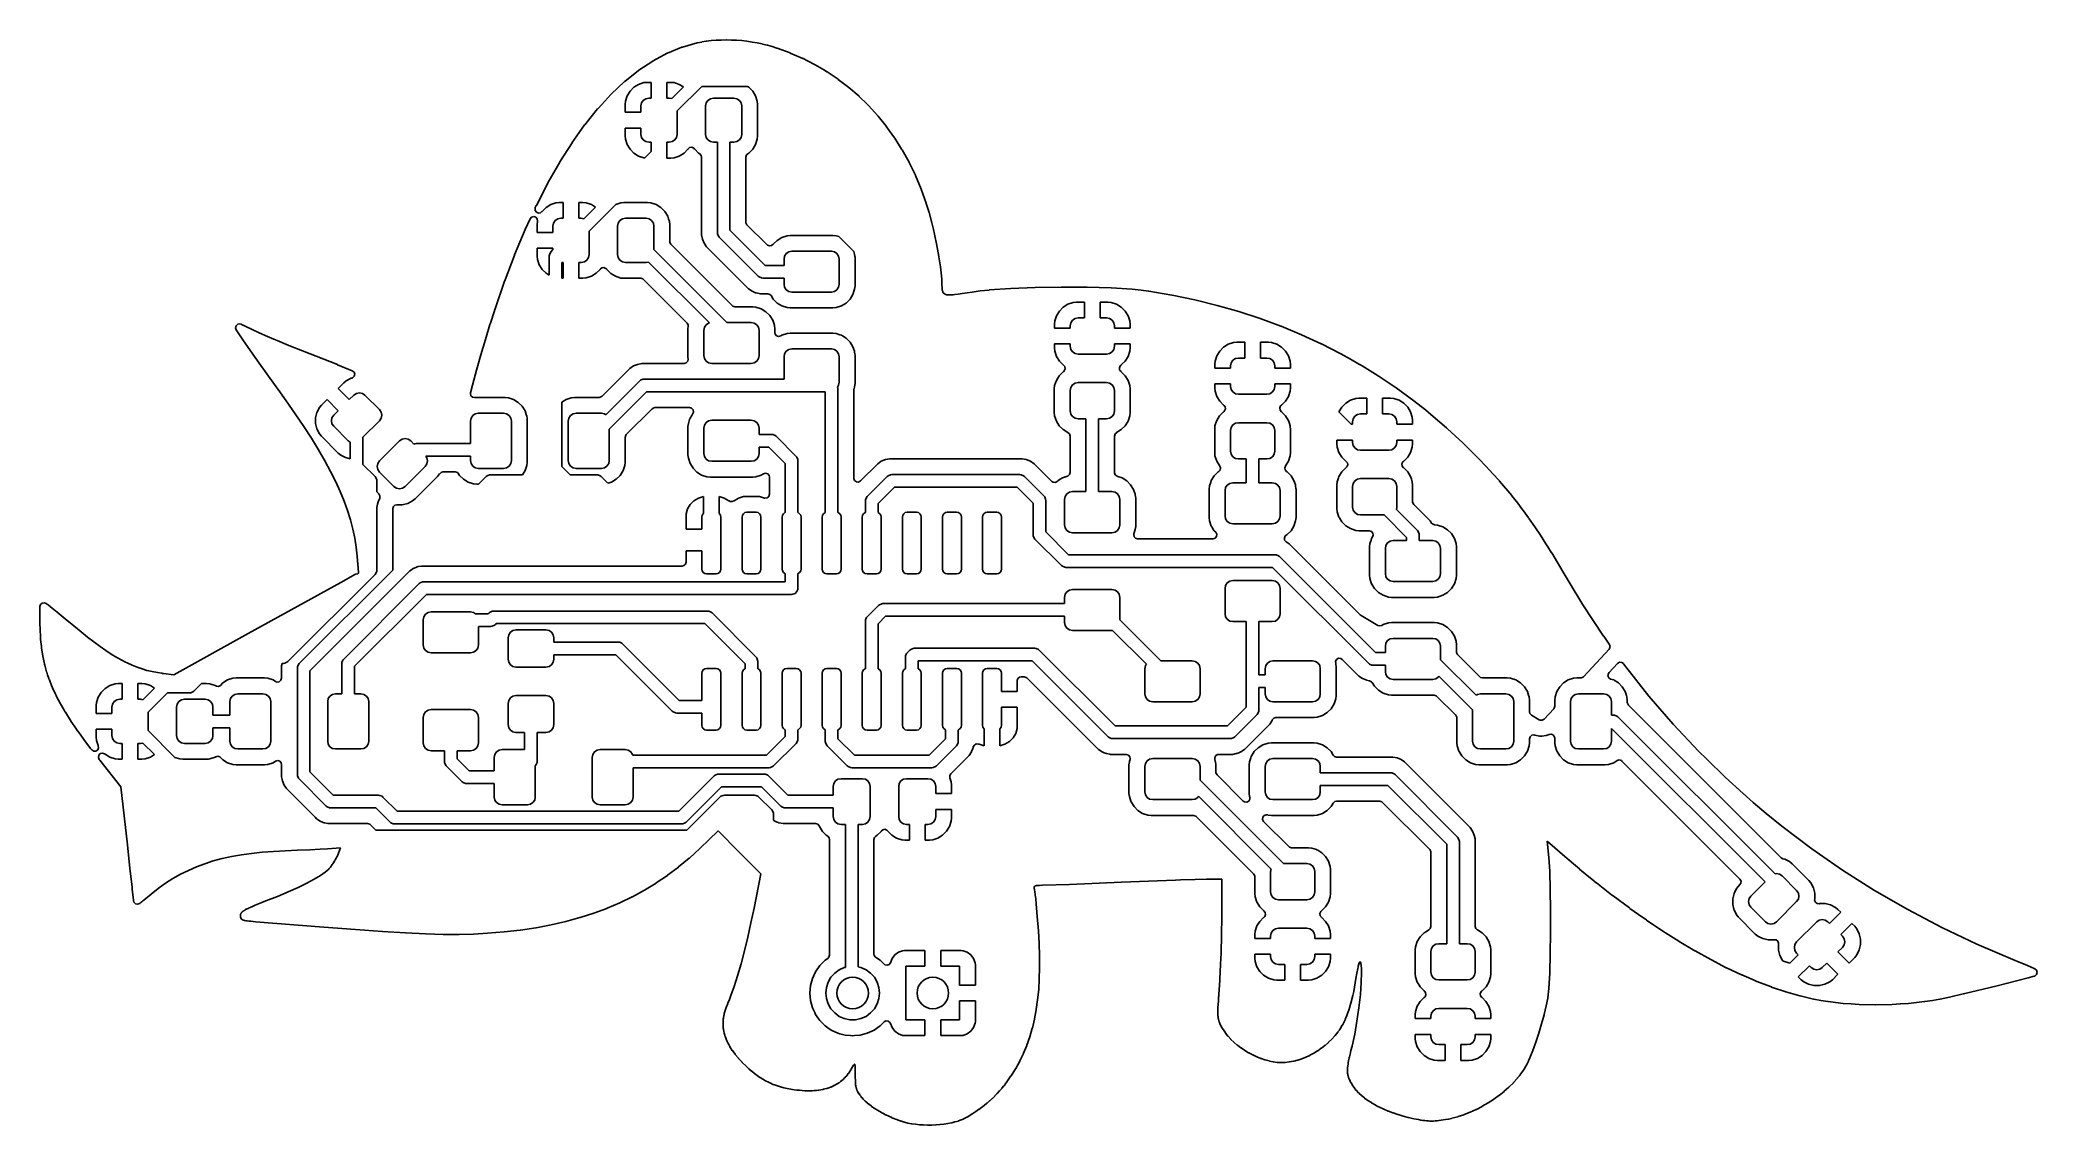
# Model space of a CAD drawing. Extents: x 4.44 to 6.93, y -4.6 to -3.25.
import ezdxf

# ---------------------------------------------------------------- set-up
doc = ezdxf.new("R2010")
doc.units = 0
doc.header["$MEASUREMENT"] = 0
doc.layers.add('BLACK', color=7, linetype='CONTINUOUS')

msp = doc.modelspace()

# ---------------------------------------------------------------- linework, layer by layer
at = {"layer": 'BLACK', "linetype": 'CONTINUOUS'}
for p, q in [((5.2203, -3.2663), (5.2383, -3.259)), ((5.2383, -3.259), (5.2388, -3.2588)), ((5.2388, -3.2588), (5.2571, -3.2536)), ((5.2571, -3.2536), (5.2574, -3.2535)), ((5.2574, -3.2535), (5.2629, -3.2525)), ((5.2629, -3.2525), (5.2631, -3.2524)), ((5.2631, -3.2524), (5.2687, -3.2515)), ((5.2687, -3.2515), (5.2689, -3.2515)), ((5.2689, -3.2515), (5.2748, -3.2508)), ((5.2748, -3.2508), (5.275, -3.2508)), ((5.275, -3.2508), (5.2809, -3.2503)), ((5.2809, -3.2503), (5.2811, -3.2503)), ((5.2811, -3.2503), (5.2872, -3.25)), ((5.2872, -3.25), (5.2873, -3.25)), ((5.2873, -3.25), (5.2935, -3.2499)), ((5.2935, -3.2499), (5.2937, -3.2499)), ((5.2937, -3.2499), (5.2999, -3.25)), ((5.2999, -3.25), (5.3001, -3.25)), ((5.3001, -3.25), (5.3064, -3.2503)), ((5.3064, -3.2503), (5.3065, -3.2503)), ((5.3065, -3.2503), (5.3128, -3.2508)), ((5.3128, -3.2508), (5.313, -3.2508)), ((5.313, -3.2508), (5.3193, -3.2516)), ((5.3193, -3.2516), (5.3194, -3.2516)), ((5.3194, -3.2516), (5.3257, -3.2525)), ((5.3257, -3.2525), (5.3259, -3.2525)), ((5.3259, -3.2525), (5.3321, -3.2536)), ((5.3321, -3.2536), (5.3322, -3.2536)), ((5.3322, -3.2536), (5.3384, -3.2549)), ((5.3384, -3.2549), (5.3386, -3.255)), ((5.3386, -3.255), (5.3446, -3.2564)), ((5.3446, -3.2564), (5.3448, -3.2565)), ((5.3448, -3.2565), (5.3508, -3.2581)), ((5.3508, -3.2581), (5.3509, -3.2582)), ((5.3509, -3.2582), (5.3567, -3.26)), ((5.3567, -3.26), (5.357, -3.2601)), ((5.357, -3.2601), (5.3732, -3.2661)), ((5.1841, -3.2879), (5.1844, -3.2877)), ((5.1844, -3.2877), (5.2018, -3.2762)), ((5.2018, -3.2762), (5.2022, -3.2759)), ((5.2022, -3.2759), (5.2199, -3.2665)), ((5.2199, -3.2665), (5.2203, -3.2663)), ((5.3732, -3.2661), (5.3734, -3.2662)), ((5.3734, -3.2662), (5.3891, -3.2731)), ((5.3891, -3.2731), (5.3893, -3.2732)), ((5.3893, -3.2732), (5.3947, -3.2759)), ((5.3947, -3.2759), (5.4043, -3.2808)), ((5.4043, -3.2808), (5.4046, -3.281)), ((5.4046, -3.281), (5.4162, -3.2878)), ((5.4162, -3.2878), (5.419, -3.2895)), ((5.15, -3.3176), (5.1667, -3.3019)), ((5.1667, -3.3019), (5.167, -3.3016)), ((5.167, -3.3016), (5.1841, -3.2879)), ((5.1784, -3.309), (5.1735, -3.3138)), ((5.1843, -3.3053), (5.1784, -3.309)), ((5.1908, -3.3032), (5.1843, -3.3053)), ((5.1843, -3.3053), (5.1843, -3.3053)), ((5.1949, -3.3028), (5.1908, -3.3032)), ((5.1998, -3.3028), (5.1949, -3.3028)), ((5.1949, -3.3028), (5.1949, -3.3028)), ((5.1998, -3.3224), (5.1998, -3.3028)), ((5.2244, -3.3028), (5.2195, -3.3028)), ((5.2195, -3.3028), (5.2195, -3.3224)), ((5.2285, -3.3032), (5.2244, -3.3028)), ((5.2255, -3.323), (5.2401, -3.3085)), ((5.235, -3.3053), (5.2285, -3.3032)), ((5.2285, -3.3032), (5.2285, -3.3032)), ((5.2629, -3.3079), (5.2323, -3.3385)), ((5.2401, -3.3085), (5.235, -3.3053)), ((5.235, -3.3053), (5.235, -3.3053)), ((5.3199, -3.3079), (5.2629, -3.3079)), ((5.3216, -3.3089), (5.3199, -3.3079)), ((5.3265, -3.3138), (5.3216, -3.3089)), ((5.419, -3.2895), (5.4192, -3.2896)), ((5.4192, -3.2896), (5.433, -3.2989)), ((5.433, -3.2989), (5.4333, -3.2991)), ((5.4333, -3.2991), (5.4381, -3.3028)), ((5.4381, -3.3028), (5.4464, -3.3091)), ((5.4464, -3.3091), (5.4466, -3.3093)), ((5.4466, -3.3093), (5.4592, -3.3202)), ((5.1171, -3.3558), (5.1331, -3.3359)), ((5.1331, -3.3359), (5.1333, -3.3357)), ((5.1333, -3.3357), (5.1382, -3.3303)), ((5.1382, -3.3303), (5.1497, -3.3178)), ((5.1497, -3.3178), (5.15, -3.3176)), ((5.1677, -3.3263), (5.1673, -3.3303)), ((5.1673, -3.3303), (5.1673, -3.3402)), ((5.1699, -3.3197), (5.1677, -3.3263)), ((5.1677, -3.3263), (5.1677, -3.3263)), ((5.1735, -3.3138), (5.1699, -3.3197)), ((5.1699, -3.3197), (5.1699, -3.3197)), ((5.187, -3.3323), (5.1878, -3.3285)), ((5.187, -3.3402), (5.187, -3.3323)), ((5.1878, -3.3285), (5.1899, -3.3253)), ((5.1899, -3.3253), (5.1931, -3.3232)), ((5.1931, -3.3232), (5.1969, -3.3224)), ((5.1969, -3.3224), (5.1998, -3.3224)), ((5.2195, -3.3224), (5.2224, -3.3224)), ((5.2224, -3.3224), (5.2255, -3.323)), ((5.2677, -3.3323), (5.2685, -3.3285)), ((5.2677, -3.3677), (5.2677, -3.3323)), ((5.2685, -3.3285), (5.2706, -3.3253)), ((5.2706, -3.3253), (5.2738, -3.3232)), ((5.2738, -3.3232), (5.2776, -3.3224)), ((5.2776, -3.3224), (5.3031, -3.3224)), ((5.3031, -3.3224), (5.3069, -3.3232)), ((5.3069, -3.3232), (5.3101, -3.3253)), ((5.3101, -3.3253), (5.3122, -3.3285)), ((5.3122, -3.3285), (5.313, -3.3323)), ((5.313, -3.3323), (5.313, -3.3677)), ((5.3301, -3.3197), (5.3265, -3.3138)), ((5.3323, -3.3263), (5.3301, -3.3197)), ((5.3327, -3.3303), (5.3323, -3.3263)), ((5.3327, -3.3697), (5.3327, -3.3303)), ((5.4592, -3.3202), (5.4594, -3.3204)), ((5.4594, -3.3204), (5.4695, -3.3303)), ((5.4695, -3.3303), (5.4713, -3.332)), ((5.4713, -3.332), (5.4715, -3.3322)), ((5.4715, -3.3322), (5.4748, -3.3359)), ((5.4748, -3.3359), (5.4827, -3.3446)), ((5.1072, -3.3697), (5.1169, -3.356)), ((5.1169, -3.356), (5.1171, -3.3558)), ((5.1673, -3.3402), (5.187, -3.3402)), ((5.187, -3.3598), (5.1673, -3.3598)), ((5.1673, -3.3598), (5.1673, -3.3697)), ((5.187, -3.3677), (5.187, -3.3598)), ((5.2323, -3.3385), (5.2323, -3.3677)), ((5.4827, -3.3446), (5.4829, -3.3448)), ((5.4829, -3.3448), (5.4934, -3.358)), ((5.4934, -3.358), (5.4936, -3.3582)), ((5.4936, -3.3582), (5.5035, -3.3721)), ((5.086, -3.4021), (5.1012, -3.3781)), ((5.1012, -3.3781), (5.1013, -3.3779)), ((5.1013, -3.3779), (5.1072, -3.3697)), ((5.1673, -3.3697), (5.1677, -3.3737)), ((5.1677, -3.3737), (5.1699, -3.3803)), ((5.1699, -3.3803), (5.1699, -3.3803)), ((5.1699, -3.3803), (5.1735, -3.3862)), ((5.1735, -3.3862), (5.1784, -3.391)), ((5.1878, -3.3715), (5.187, -3.3677)), ((5.1899, -3.3747), (5.1878, -3.3715)), ((5.1931, -3.3768), (5.1899, -3.3747)), ((5.1969, -3.3776), (5.1931, -3.3768)), ((5.1998, -3.3776), (5.1969, -3.3776)), ((5.1998, -3.3891), (5.1998, -3.3776)), ((5.2224, -3.3776), (5.2195, -3.3776)), ((5.2195, -3.3776), (5.2195, -3.3972)), ((5.2262, -3.3768), (5.2224, -3.3776)), ((5.2294, -3.3747), (5.2262, -3.3768)), ((5.2315, -3.3715), (5.2294, -3.3747)), ((5.2323, -3.3677), (5.2315, -3.3715)), ((5.2409, -3.391), (5.2458, -3.3862)), ((5.2458, -3.3862), (5.2458, -3.386)), ((5.2458, -3.386), (5.2459, -3.386)), ((5.2459, -3.3859), (5.2479, -3.3842)), ((5.2459, -3.386), (5.2459, -3.3859)), ((5.2459, -3.3859), (5.2459, -3.3859)), ((5.2479, -3.3842), (5.2506, -3.3838)), ((5.2506, -3.3838), (5.2531, -3.3849)), ((5.2531, -3.3849), (5.2541, -3.386)), ((5.2541, -3.386), (5.2542, -3.3862)), ((5.2542, -3.3862), (5.2542, -3.3862)), ((5.2542, -3.3862), (5.2591, -3.3911)), ((5.2685, -3.3715), (5.2677, -3.3677)), ((5.2706, -3.3747), (5.2685, -3.3715)), ((5.2738, -3.3768), (5.2706, -3.3747)), ((5.2776, -3.3776), (5.2738, -3.3768)), ((5.2825, -3.3776), (5.2776, -3.3776)), ((5.2825, -3.4904), (5.2825, -3.3776)), ((5.3031, -3.3776), (5.2982, -3.3776)), ((5.2982, -3.3776), (5.2982, -3.4871)), ((5.3069, -3.3768), (5.3031, -3.3776)), ((5.3101, -3.3747), (5.3069, -3.3768)), ((5.3122, -3.3715), (5.3101, -3.3747)), ((5.313, -3.3677), (5.3122, -3.3715)), ((5.3216, -3.3911), (5.3265, -3.3862)), ((5.3265, -3.3862), (5.3301, -3.3803)), ((5.3301, -3.3803), (5.3323, -3.3737)), ((5.3323, -3.3737), (5.3327, -3.3697)), ((5.5035, -3.3721), (5.5036, -3.3723)), ((5.5036, -3.3723), (5.5122, -3.386)), ((5.5122, -3.386), (5.5128, -3.387)), ((5.5128, -3.387), (5.513, -3.3872)), ((5.513, -3.3872), (5.5215, -3.4025)), ((5.0711, -3.4282), (5.0858, -3.4023)), ((5.0858, -3.4023), (5.086, -3.4021)), ((5.1784, -3.391), (5.1843, -3.3947)), ((5.1843, -3.3947), (5.1843, -3.3947)), ((5.1843, -3.3947), (5.1908, -3.3968)), ((5.1908, -3.3968), (5.1908, -3.3968)), ((5.1908, -3.3968), (5.1919, -3.3969)), ((5.1919, -3.3969), (5.1998, -3.3891)), ((5.2195, -3.3972), (5.2244, -3.3972)), ((5.2244, -3.3972), (5.2285, -3.3968)), ((5.2244, -3.3972), (5.2244, -3.3972)), ((5.2285, -3.3968), (5.235, -3.3947)), ((5.235, -3.3947), (5.2409, -3.391)), ((5.235, -3.3947), (5.235, -3.3947)), ((5.2591, -3.3911), (5.2605, -3.3919)), ((5.2605, -3.3919), (5.2623, -3.3939)), ((5.2623, -3.3939), (5.2628, -3.396)), ((5.2628, -3.396), (5.2628, -3.4876)), ((5.3179, -3.396), (5.3187, -3.3934)), ((5.3179, -3.4769), (5.3179, -3.396)), ((5.3187, -3.3934), (5.3203, -3.3919)), ((5.3203, -3.3919), (5.3216, -3.3911)), ((5.3216, -3.3911), (5.3216, -3.3911)), ((5.3216, -3.3911), (5.3216, -3.3911)), ((5.5215, -3.4025), (5.5216, -3.4028)), ((5.5216, -3.4028), (5.5294, -3.4188)), ((5.0567, -3.4563), (5.071, -3.4284)), ((5.071, -3.4284), (5.0711, -3.4282)), ((5.5294, -3.4188), (5.5295, -3.4191)), ((5.5295, -3.4191), (5.5365, -3.4359)), ((5.5365, -3.4359), (5.5366, -3.4361)), ((5.5366, -3.4361), (5.543, -3.4536)), ((5.0551, -3.4598), (5.0554, -3.459)), ((5.0552, -3.4626), (5.0551, -3.4598)), ((5.0554, -3.459), (5.0566, -3.4564)), ((5.0566, -3.4564), (5.0567, -3.4563)), ((5.0688, -3.459), (5.0639, -3.4638)), ((5.0746, -3.4553), (5.0688, -3.459)), ((5.0812, -3.4532), (5.0746, -3.4553)), ((5.0746, -3.4553), (5.0746, -3.4553)), ((5.0852, -3.4528), (5.0812, -3.4532)), ((5.0902, -3.4528), (5.0852, -3.4528)), ((5.0852, -3.4528), (5.0852, -3.4528)), ((5.0902, -3.4724), (5.0902, -3.4528)), ((5.1148, -3.4528), (5.1098, -3.4528)), ((5.1098, -3.4528), (5.1098, -3.4724)), ((5.1188, -3.4532), (5.1148, -3.4528)), ((5.1158, -3.473), (5.1304, -3.4585)), ((5.1254, -3.4553), (5.1188, -3.4532)), ((5.1188, -3.4532), (5.1188, -3.4532)), ((5.156, -3.4551), (5.1226, -3.4885)), ((5.1304, -3.4585), (5.1254, -3.4553)), ((5.1254, -3.4553), (5.1254, -3.4553)), ((5.1619, -3.4531), (5.156, -3.4551)), ((5.1659, -3.4527), (5.1619, -3.4531)), ((5.1619, -3.4531), (5.1619, -3.4531)), ((5.1955, -3.4527), (5.1659, -3.4527)), ((5.1659, -3.4527), (5.1659, -3.4527)), ((5.1995, -3.4531), (5.1955, -3.4527)), ((5.2061, -3.4553), (5.1995, -3.4531)), ((5.1995, -3.4531), (5.1995, -3.4531)), ((5.212, -3.4589), (5.2061, -3.4553)), ((5.2168, -3.4638), (5.212, -3.4589)), ((5.543, -3.4536), (5.543, -3.4538)), ((5.543, -3.4538), (5.5465, -3.465)), ((5.0295, -3.5181), (5.0428, -3.4864)), ((5.0428, -3.4862), (5.0489, -3.4731)), ((5.0428, -3.4864), (5.0428, -3.4862)), ((5.0489, -3.4731), (5.0507, -3.4711)), ((5.0507, -3.4711), (5.0534, -3.4703)), ((5.0534, -3.4703), (5.056, -3.4711)), ((5.0567, -3.4648), (5.0552, -3.4626)), ((5.056, -3.4711), (5.0578, -3.4732)), ((5.0592, -3.4659), (5.0567, -3.4648)), ((5.0581, -3.4763), (5.0577, -3.4803)), ((5.0577, -3.4803), (5.0577, -3.4902)), ((5.0578, -3.4732), (5.0582, -3.4759)), ((5.0582, -3.4759), (5.0581, -3.4762)), ((5.0581, -3.4762), (5.0581, -3.4763)), ((5.062, -3.4655), (5.0592, -3.4659)), ((5.0636, -3.464), (5.062, -3.4655)), ((5.0637, -3.4641), (5.0636, -3.464)), ((5.0639, -3.4638), (5.0637, -3.4641)), ((5.0774, -3.4823), (5.0781, -3.4785)), ((5.0774, -3.4902), (5.0774, -3.4823)), ((5.0781, -3.4785), (5.0802, -3.4753)), ((5.0802, -3.4753), (5.0834, -3.4732)), ((5.0834, -3.4732), (5.0872, -3.4724)), ((5.0872, -3.4724), (5.0902, -3.4724)), ((5.1098, -3.4724), (5.1128, -3.4724)), ((5.1128, -3.4724), (5.1158, -3.473)), ((5.1581, -3.4823), (5.1588, -3.4785)), ((5.1581, -3.5177), (5.1581, -3.4823)), ((5.1588, -3.4785), (5.161, -3.4753)), ((5.161, -3.4753), (5.1641, -3.4732)), ((5.1641, -3.4732), (5.1679, -3.4724)), ((5.1679, -3.4724), (5.1935, -3.4724)), ((5.1935, -3.4724), (5.1973, -3.4732)), ((5.1973, -3.4732), (5.2005, -3.4753)), ((5.2005, -3.4753), (5.2026, -3.4785)), ((5.2026, -3.4785), (5.2033, -3.4823)), ((5.2033, -3.4823), (5.2033, -3.5115)), ((5.2205, -3.4697), (5.2168, -3.4638)), ((5.2216, -3.4731), (5.2205, -3.4697)), ((5.2226, -3.4763), (5.2216, -3.4731)), ((5.2231, -3.4803), (5.2226, -3.4763)), ((5.2226, -3.4763), (5.2226, -3.4763)), ((5.2231, -3.5013), (5.2231, -3.4803)), ((5.2231, -3.4803), (5.2231, -3.4803)), ((5.2982, -3.4871), (5.3422, -3.5311)), ((5.318, -3.4779), (5.3179, -3.4769)), ((5.3194, -3.4804), (5.318, -3.4779)), ((5.3445, -3.5055), (5.3194, -3.4804)), ((5.5465, -3.465), (5.5465, -3.4652)), ((5.5465, -3.4652), (5.55, -3.478)), ((5.55, -3.478), (5.55, -3.4782)), ((5.55, -3.4782), (5.5519, -3.4863)), ((5.5519, -3.4863), (5.5533, -3.492)), ((5.0577, -3.4902), (5.0774, -3.4902)), ((5.0774, -3.5098), (5.0577, -3.5098)), ((5.0577, -3.5098), (5.0577, -3.5197)), ((5.0751, -3.5137), (5.0774, -3.5115)), ((5.0774, -3.5115), (5.0774, -3.5098)), ((5.1226, -3.4885), (5.1226, -3.5177)), ((5.2033, -3.5115), (5.2942, -3.6024)), ((5.2232, -3.5024), (5.2231, -3.5013)), ((5.2245, -3.5048), (5.2232, -3.5024)), ((5.3009, -3.5812), (5.2245, -3.5048)), ((5.2628, -3.4876), (5.2628, -3.4931)), ((5.2628, -3.4931), (5.2628, -3.4931)), ((5.2628, -3.4931), (5.2628, -3.4931)), ((5.2628, -3.4931), (5.2638, -3.4984)), ((5.2638, -3.4984), (5.2638, -3.4984)), ((5.2638, -3.4984), (5.2659, -3.5034)), ((5.2659, -3.5034), (5.2689, -3.5079)), ((5.2689, -3.5079), (5.3214, -3.5604)), ((5.2826, -3.4919), (5.2825, -3.4904)), ((5.2838, -3.4947), (5.2826, -3.4919)), ((5.2848, -3.4959), (5.2838, -3.4947)), ((5.3334, -3.5445), (5.2848, -3.4959)), ((5.3449, -3.5058), (5.3445, -3.5055)), ((5.3474, -3.5069), (5.3449, -3.5058)), ((5.3501, -3.5065), (5.3474, -3.5069)), ((5.3518, -3.5049), (5.3501, -3.5065)), ((5.3519, -3.505), (5.3518, -3.5049)), ((5.3521, -3.5048), (5.3519, -3.505)), ((5.3569, -3.4999), (5.3521, -3.5048)), ((5.3628, -3.4963), (5.3569, -3.4999)), ((5.3694, -3.4941), (5.3628, -3.4963)), ((5.3628, -3.4963), (5.3628, -3.4963)), ((5.3734, -3.4937), (5.3694, -3.4941)), ((5.3694, -3.4941), (5.3694, -3.4941)), ((5.4266, -3.4937), (5.3734, -3.4937)), ((5.3734, -3.4937), (5.3734, -3.4937)), ((5.4306, -3.4941), (5.4266, -3.4937)), ((5.4341, -3.4953), (5.4306, -3.4941)), ((5.4306, -3.4941), (5.4306, -3.4941)), ((5.4526, -3.5137), (5.4341, -3.4953)), ((5.5533, -3.492), (5.5533, -3.4921)), ((5.5533, -3.4921), (5.5562, -3.5063)), ((5.5562, -3.5063), (5.5563, -3.5064)), ((5.5563, -3.5064), (5.5588, -3.5201)), ((5.0178, -3.549), (5.0289, -3.5197)), ((5.0289, -3.5197), (5.0294, -3.5183)), ((5.0294, -3.5183), (5.0295, -3.5181)), ((5.0577, -3.5197), (5.0581, -3.5237)), ((5.0581, -3.5237), (5.0603, -3.5303)), ((5.0603, -3.5303), (5.0603, -3.5303)), ((5.0603, -3.5303), (5.0639, -3.5362)), ((5.0639, -3.5362), (5.0688, -3.541)), ((5.0728, -3.5193), (5.073, -3.5178)), ((5.0728, -3.5435), (5.0728, -3.5193)), ((5.073, -3.5178), (5.0742, -3.5149)), ((5.0742, -3.5149), (5.0751, -3.5137)), ((5.0886, -3.5276), (5.0886, -3.5472)), ((5.0902, -3.5276), (5.0886, -3.5276)), ((5.0902, -3.5472), (5.0902, -3.5276)), ((5.1128, -3.5276), (5.1098, -3.5276)), ((5.1098, -3.5276), (5.1098, -3.5472)), ((5.1166, -3.5268), (5.1128, -3.5276)), ((5.1198, -3.5247), (5.1166, -3.5268)), ((5.1219, -3.5215), (5.1198, -3.5247)), ((5.1226, -3.5177), (5.1219, -3.5215)), ((5.1312, -3.541), (5.1361, -3.5362)), ((5.1361, -3.5362), (5.1362, -3.536)), ((5.1362, -3.536), (5.1363, -3.536)), ((5.1363, -3.5359), (5.1382, -3.5342)), ((5.1363, -3.536), (5.1363, -3.5359)), ((5.1363, -3.5359), (5.1363, -3.5359)), ((5.1382, -3.5342), (5.1409, -3.5338)), ((5.1409, -3.5338), (5.1435, -3.5349)), ((5.1435, -3.5349), (5.1445, -3.536)), ((5.1445, -3.536), (5.1446, -3.5362)), ((5.1446, -3.5362), (5.1495, -3.5411)), ((5.1588, -3.5215), (5.1581, -3.5177)), ((5.161, -3.5247), (5.1588, -3.5215)), ((5.1641, -3.5268), (5.161, -3.5247)), ((5.1679, -3.5276), (5.1641, -3.5268)), ((5.1935, -3.5276), (5.1679, -3.5276)), ((5.1965, -3.527), (5.1935, -3.5276)), ((5.2725, -3.6029), (5.1965, -3.527)), ((5.3422, -3.5311), (5.3656, -3.5311)), ((5.3656, -3.5232), (5.3663, -3.5195)), ((5.3656, -3.5311), (5.3656, -3.5232)), ((5.3663, -3.5195), (5.3684, -3.5163)), ((5.3684, -3.5163), (5.3716, -3.5141)), ((5.3716, -3.5141), (5.3754, -3.5134)), ((5.3754, -3.5134), (5.4246, -3.5134)), ((5.4246, -3.5134), (5.4284, -3.5141)), ((5.4284, -3.5141), (5.4316, -3.5163)), ((5.4316, -3.5163), (5.4337, -3.5195)), ((5.4337, -3.5195), (5.4344, -3.5232)), ((5.4344, -3.5232), (5.4344, -3.5547)), ((5.4537, -3.5172), (5.4526, -3.5137)), ((5.454, -3.5201), (5.4537, -3.5172)), ((5.4537, -3.5172), (5.4537, -3.5172)), ((5.4542, -3.5213), (5.454, -3.5201)), ((5.4542, -3.5567), (5.4542, -3.5213)), ((5.5588, -3.5201), (5.5588, -3.5203)), ((5.5588, -3.5203), (5.5608, -3.5329)), ((5.5608, -3.5329), (5.5608, -3.5331)), ((5.5608, -3.5331), (5.5621, -3.544)), ((5.0052, -3.5852), (5.0166, -3.5521)), ((5.0166, -3.5521), (5.0167, -3.5519)), ((5.0167, -3.5519), (5.0178, -3.549)), ((5.0688, -3.541), (5.0728, -3.5435)), ((5.0886, -3.5472), (5.0902, -3.5472)), ((5.0902, -3.5472), (5.0902, -3.5472)), ((5.1098, -3.5472), (5.1148, -3.5472)), ((5.1148, -3.5472), (5.1188, -3.5468)), ((5.1148, -3.5472), (5.1148, -3.5472)), ((5.1188, -3.5468), (5.1254, -3.5447)), ((5.1254, -3.5447), (5.1312, -3.541)), ((5.1254, -3.5447), (5.1254, -3.5447)), ((5.1495, -3.5411), (5.1553, -3.5447)), ((5.1553, -3.5447), (5.1619, -3.5469)), ((5.1619, -3.5469), (5.1659, -3.5473)), ((5.1659, -3.5473), (5.1869, -3.5473)), ((5.1869, -3.5473), (5.1896, -3.548)), ((5.1896, -3.548), (5.1904, -3.5487)), ((5.1904, -3.5487), (5.2448, -3.6031)), ((5.3214, -3.5604), (5.3259, -3.5634)), ((5.3346, -3.5455), (5.3334, -3.5445)), ((5.3374, -3.5467), (5.3346, -3.5455)), ((5.339, -3.5469), (5.3374, -3.5467)), ((5.3656, -3.5469), (5.339, -3.5469)), ((5.3656, -3.5547), (5.3656, -3.5469)), ((5.3663, -3.5585), (5.3656, -3.5547)), ((5.3684, -3.5617), (5.3663, -3.5585)), ((5.3716, -3.5638), (5.3684, -3.5617)), ((5.4316, -3.5617), (5.4284, -3.5638)), ((5.4337, -3.5585), (5.4316, -3.5617)), ((5.4344, -3.5547), (5.4337, -3.5585)), ((5.4516, -3.5673), (5.4537, -3.5607)), ((5.4537, -3.5607), (5.4542, -3.5567)), ((5.5621, -3.544), (5.5621, -3.5443)), ((5.5621, -3.5443), (5.5625, -3.5488)), ((5.5625, -3.5488), (5.5625, -3.549)), ((5.5625, -3.549), (5.5626, -3.5528)), ((5.5626, -3.5528), (5.5626, -3.553)), ((5.5626, -3.553), (5.5626, -3.556)), ((5.5626, -3.556), (5.5627, -3.5587)), ((5.5627, -3.5587), (5.5628, -3.5599)), ((5.5628, -3.5599), (5.5629, -3.561)), ((5.5629, -3.561), (5.5629, -3.561)), ((5.5629, -3.561), (5.563, -3.562)), ((5.6216, -3.5618), (5.6483, -3.56)), ((5.6483, -3.56), (5.6485, -3.56)), ((5.6485, -3.56), (5.6789, -3.5588)), ((5.6789, -3.5588), (5.679, -3.5588)), ((5.679, -3.5588), (5.7112, -3.5583)), ((5.7112, -3.5583), (5.7113, -3.5583)), ((5.7113, -3.5583), (5.7434, -3.5585)), ((5.7434, -3.5585), (5.7435, -3.5585)), ((5.7435, -3.5585), (5.7736, -3.5593)), ((5.7736, -3.5593), (5.7737, -3.5593)), ((5.7737, -3.5593), (5.7998, -3.5609)), ((5.7998, -3.5609), (5.8, -3.5609)), ((5.8, -3.5609), (5.8109, -3.5619)), ((5.0044, -3.5876), (5.0052, -3.5852)), ((5.3018, -3.5819), (5.3009, -3.5812)), ((5.3044, -3.5827), (5.3018, -3.5819)), ((5.3266, -3.5827), (5.3044, -3.5827)), ((5.3259, -3.5634), (5.3302, -3.5652)), ((5.3306, -3.5831), (5.3266, -3.5827)), ((5.3266, -3.5827), (5.3266, -3.5827)), ((5.3302, -3.5652), (5.3309, -3.5655)), ((5.3372, -3.5852), (5.3306, -3.5831)), ((5.3306, -3.5831), (5.3306, -3.5831)), ((5.3309, -3.5655), (5.3309, -3.5655)), ((5.3309, -3.5655), (5.3309, -3.5655)), ((5.3309, -3.5655), (5.3363, -3.5666)), ((5.3363, -3.5666), (5.3363, -3.5666)), ((5.3363, -3.5666), (5.3363, -3.5666)), ((5.3363, -3.5666), (5.3453, -3.5666)), ((5.3431, -3.5889), (5.3372, -3.5852)), ((5.3453, -3.5666), (5.3479, -3.5673)), ((5.3479, -3.5673), (5.3494, -3.5689)), ((5.3494, -3.5689), (5.3521, -3.5732)), ((5.3521, -3.5732), (5.3569, -3.5781)), ((5.3569, -3.5781), (5.3628, -3.5817)), ((5.3628, -3.5817), (5.3694, -3.5839)), ((5.3694, -3.5839), (5.3734, -3.5843)), ((5.3754, -3.5646), (5.3716, -3.5638)), ((5.3734, -3.5843), (5.4266, -3.5843)), ((5.4246, -3.5646), (5.3754, -3.5646)), ((5.4284, -3.5638), (5.4246, -3.5646)), ((5.4266, -3.5843), (5.4306, -3.5839)), ((5.4306, -3.5839), (5.4372, -3.5817)), ((5.4372, -3.5817), (5.4431, -3.5781)), ((5.4431, -3.5781), (5.4479, -3.5732)), ((5.4479, -3.5732), (5.4516, -3.5673)), ((5.563, -3.562), (5.5632, -3.5629)), ((5.5632, -3.5629), (5.5632, -3.5629)), ((5.5632, -3.5629), (5.5635, -3.5638)), ((5.5635, -3.5638), (5.5635, -3.5638)), ((5.5635, -3.5638), (5.5638, -3.5645)), ((5.5638, -3.5645), (5.5638, -3.5645)), ((5.5638, -3.5645), (5.5642, -3.5652)), ((5.5642, -3.5652), (5.5642, -3.5652)), ((5.5642, -3.5652), (5.5642, -3.5652)), ((5.5642, -3.5652), (5.5646, -3.5658)), ((5.5646, -3.5658), (5.5652, -3.5663)), ((5.5652, -3.5663), (5.5652, -3.5663)), ((5.5652, -3.5663), (5.5652, -3.5663)), ((5.5652, -3.5663), (5.5658, -3.5668)), ((5.5658, -3.5668), (5.5658, -3.5668)), ((5.5658, -3.5668), (5.5665, -3.5671)), ((5.5665, -3.5671), (5.5674, -3.5674)), ((5.5674, -3.5674), (5.5674, -3.5674)), ((5.5674, -3.5674), (5.5674, -3.5674)), ((5.5674, -3.5674), (5.5683, -3.5677)), ((5.5683, -3.5677), (5.5683, -3.5677)), ((5.5683, -3.5677), (5.5683, -3.5677)), ((5.5683, -3.5677), (5.5693, -3.5678)), ((5.5693, -3.5678), (5.5705, -3.5679)), ((5.5705, -3.5679), (5.571, -3.568)), ((5.571, -3.568), (5.5718, -3.568)), ((5.5718, -3.568), (5.5718, -3.568)), ((5.5718, -3.568), (5.5718, -3.568)), ((5.5718, -3.568), (5.5733, -3.568)), ((5.5733, -3.568), (5.5749, -3.5679)), ((5.5749, -3.5679), (5.5749, -3.5679)), ((5.5749, -3.5679), (5.5749, -3.5679)), ((5.5749, -3.5679), (5.5752, -3.5679)), ((5.5752, -3.5679), (5.5766, -3.5678)), ((5.5766, -3.5678), (5.5785, -3.5676)), ((5.5785, -3.5676), (5.5829, -3.567)), ((5.5829, -3.567), (5.5879, -3.5663)), ((5.5879, -3.5663), (5.6003, -3.5644)), ((5.6003, -3.5644), (5.6004, -3.5644)), ((5.6004, -3.5644), (5.6101, -3.563)), ((5.6101, -3.563), (5.6102, -3.563)), ((5.6102, -3.563), (5.6215, -3.5619)), ((5.6215, -3.5619), (5.6216, -3.5618)), ((5.7138, -3.5832), (5.709, -3.5881)), ((5.7197, -3.5796), (5.7138, -3.5832)), ((5.7263, -3.5774), (5.7197, -3.5796)), ((5.7197, -3.5796), (5.7197, -3.5796)), ((5.7303, -3.577), (5.7263, -3.5774)), ((5.7402, -3.577), (5.7303, -3.577)), ((5.7303, -3.577), (5.7303, -3.577)), ((5.7402, -3.5967), (5.7402, -3.577)), ((5.7697, -3.577), (5.7598, -3.577)), ((5.7598, -3.577), (5.7598, -3.5967)), ((5.7737, -3.5774), (5.7697, -3.577)), ((5.7803, -3.5796), (5.7737, -3.5774)), ((5.7737, -3.5774), (5.7737, -3.5774)), ((5.7862, -3.5832), (5.7803, -3.5796)), ((5.7803, -3.5796), (5.7803, -3.5796)), ((5.791, -3.5881), (5.7862, -3.5832)), ((5.8109, -3.5619), (5.8111, -3.562)), ((5.8111, -3.562), (5.8203, -3.5632)), ((5.8203, -3.5632), (5.8205, -3.5632)), ((5.8205, -3.5632), (5.8494, -3.5682)), ((5.8494, -3.5682), (5.8495, -3.5682)), ((5.8495, -3.5682), (5.8778, -3.5742)), ((5.8778, -3.5742), (5.878, -3.5742)), ((5.878, -3.5742), (5.9056, -3.581)), ((5.9056, -3.581), (5.9058, -3.5811)), ((5.9058, -3.5811), (5.9328, -3.5888)), ((4.6815, -3.609), (4.6822, -3.6064)), ((4.6822, -3.6116), (4.6815, -3.609)), ((4.6822, -3.6064), (4.6843, -3.6045)), ((4.6838, -3.6141), (4.6822, -3.6116)), ((4.6843, -3.6045), (4.687, -3.6041)), ((4.687, -3.6041), (4.6884, -3.6046)), ((4.6884, -3.6046), (4.6908, -3.6057)), ((4.6908, -3.6057), (4.6909, -3.6057)), ((4.6909, -3.6057), (4.6945, -3.6075)), ((4.6945, -3.6075), (4.6945, -3.6075)), ((4.6945, -3.6075), (4.6945, -3.6075)), ((4.6945, -3.6075), (4.7022, -3.6113)), ((4.7022, -3.6113), (4.7022, -3.6113)), ((4.7022, -3.6113), (4.7022, -3.6113)), ((4.7022, -3.6113), (4.711, -3.6153)), ((4.9931, -3.6236), (4.9988, -3.6051)), ((4.9988, -3.6051), (4.9995, -3.6031)), ((4.9988, -3.6051), (4.9988, -3.6051)), ((4.9995, -3.6031), (5.0044, -3.5877)), ((5.0044, -3.5877), (5.0044, -3.5876)), ((5.2448, -3.6031), (5.2461, -3.6055)), ((5.2462, -3.607), (5.2458, -3.6102)), ((5.2458, -3.6102), (5.2458, -3.6457)), ((5.2461, -3.6055), (5.2462, -3.607)), ((5.2656, -3.6122), (5.2663, -3.6084)), ((5.2663, -3.6084), (5.2684, -3.6052)), ((5.2684, -3.6052), (5.2716, -3.6031)), ((5.2716, -3.6031), (5.2725, -3.6029)), ((5.2942, -3.6024), (5.3246, -3.6024)), ((5.3246, -3.6024), (5.3284, -3.6031)), ((5.3284, -3.6031), (5.3316, -3.6052)), ((5.3316, -3.6052), (5.3337, -3.6084)), ((5.3337, -3.6084), (5.3344, -3.6122)), ((5.3479, -3.5938), (5.3431, -3.5889)), ((5.3516, -3.5996), (5.3479, -3.5938)), ((5.3532, -3.6045), (5.3516, -3.5996)), ((5.3534, -3.6051), (5.3532, -3.6045)), ((5.3537, -3.6062), (5.3534, -3.6051)), ((5.3542, -3.6102), (5.3537, -3.6062)), ((5.3537, -3.6062), (5.3537, -3.6062)), ((5.3542, -3.6149), (5.3542, -3.6102)), ((5.3542, -3.6102), (5.3542, -3.6102)), ((5.7032, -3.6005), (5.7028, -3.6045)), ((5.7028, -3.6045), (5.7028, -3.6094)), ((5.7028, -3.6094), (5.7224, -3.6094)), ((5.7053, -3.5939), (5.7032, -3.6005)), ((5.7032, -3.6005), (5.7032, -3.6005)), ((5.709, -3.5881), (5.7053, -3.5939)), ((5.7053, -3.5939), (5.7053, -3.5939)), ((5.7224, -3.6065), (5.7232, -3.6027)), ((5.7224, -3.6094), (5.7224, -3.6065)), ((5.7232, -3.6027), (5.7253, -3.5995)), ((5.7253, -3.5995), (5.7285, -3.5974)), ((5.7285, -3.5974), (5.7323, -3.5967)), ((5.7323, -3.5967), (5.7402, -3.5967)), ((5.7598, -3.5967), (5.7677, -3.5967)), ((5.7677, -3.5967), (5.7715, -3.5974)), ((5.7715, -3.5974), (5.7747, -3.5995)), ((5.7747, -3.5995), (5.7768, -3.6027)), ((5.7768, -3.6027), (5.7776, -3.6065)), ((5.7776, -3.6065), (5.7776, -3.6094)), ((5.7776, -3.6094), (5.7972, -3.6094)), ((5.7947, -3.5939), (5.791, -3.5881)), ((5.7968, -3.6005), (5.7947, -3.5939)), ((5.7947, -3.5939), (5.7947, -3.5939)), ((5.7972, -3.6045), (5.7968, -3.6005)), ((5.7972, -3.6094), (5.7972, -3.6045)), ((5.7972, -3.6045), (5.7972, -3.6045)), ((5.9328, -3.5888), (5.933, -3.5888)), ((5.933, -3.5888), (5.9594, -3.5975)), ((5.9594, -3.5975), (5.9596, -3.5975)), ((5.9596, -3.5975), (5.9854, -3.6071)), ((5.9854, -3.6071), (5.9856, -3.6071)), ((5.9856, -3.6071), (6.0108, -3.6176)), ((4.6839, -3.6142), (4.6838, -3.6141)), ((4.6905, -3.624), (4.6839, -3.6142)), ((4.6906, -3.6241), (4.6905, -3.624)), ((4.7088, -3.6501), (4.6906, -3.6241)), ((4.711, -3.6153), (4.7213, -3.6199)), ((4.7213, -3.6199), (4.7213, -3.6199)), ((4.7213, -3.6199), (4.7213, -3.6199)), ((4.7213, -3.6199), (4.7294, -3.6233)), ((4.7294, -3.6233), (4.7335, -3.625)), ((4.7335, -3.625), (4.748, -3.6309)), ((4.748, -3.6309), (4.765, -3.6378)), ((4.9875, -3.6427), (4.9931, -3.6236)), ((4.9931, -3.6236), (4.9931, -3.6236)), ((5.2656, -3.6437), (5.2656, -3.6122)), ((5.3344, -3.6122), (5.3344, -3.6437)), ((5.3546, -3.6169), (5.3542, -3.6149)), ((5.3563, -3.619), (5.3546, -3.6169)), ((5.3589, -3.6198), (5.3563, -3.619)), ((5.3616, -3.6191), (5.3589, -3.6198)), ((5.3628, -3.6183), (5.3616, -3.6191)), ((5.3694, -3.6161), (5.3628, -3.6183)), ((5.3628, -3.6183), (5.3628, -3.6183)), ((5.3684, -3.6383), (5.3716, -3.6362)), ((5.3734, -3.6157), (5.3694, -3.6161)), ((5.3694, -3.6161), (5.3694, -3.6161)), ((5.3716, -3.6362), (5.3754, -3.6354)), ((5.4266, -3.6157), (5.3734, -3.6157)), ((5.3734, -3.6157), (5.3734, -3.6157)), ((5.3754, -3.6354), (5.4246, -3.6354)), ((5.4246, -3.6354), (5.4284, -3.6362)), ((5.4306, -3.6161), (5.4266, -3.6157)), ((5.4284, -3.6362), (5.4316, -3.6383)), ((5.4352, -3.6176), (5.4306, -3.6161)), ((5.4306, -3.6161), (5.4306, -3.6161)), ((5.4372, -3.6183), (5.4352, -3.6176)), ((5.4384, -3.6191), (5.4372, -3.6183)), ((5.4372, -3.6183), (5.4372, -3.6183)), ((5.4431, -3.6219), (5.4384, -3.6191)), ((5.4479, -3.6268), (5.4431, -3.6219)), ((5.4516, -3.6327), (5.4479, -3.6268)), ((5.4533, -3.6381), (5.4516, -3.6327)), ((5.7224, -3.6291), (5.7028, -3.6291)), ((5.7028, -3.6291), (5.7028, -3.6341)), ((5.7028, -3.6341), (5.7032, -3.6381)), ((5.7224, -3.6321), (5.7224, -3.6291)), ((5.7232, -3.6359), (5.7224, -3.6321)), ((5.7253, -3.639), (5.7232, -3.6359)), ((5.7768, -3.6359), (5.7747, -3.639)), ((5.7776, -3.6321), (5.7768, -3.6359)), ((5.7972, -3.6291), (5.7776, -3.6291)), ((5.7776, -3.6291), (5.7776, -3.6321)), ((5.7968, -3.6381), (5.7972, -3.6341)), ((5.7972, -3.6341), (5.7972, -3.6291)), ((5.7972, -3.6341), (5.7972, -3.6341)), ((5.9138, -3.6332), (5.909, -3.6381)), ((5.9197, -3.6296), (5.9138, -3.6332)), ((5.9263, -3.6274), (5.9197, -3.6296)), ((5.9197, -3.6296), (5.9197, -3.6296)), ((5.9303, -3.627), (5.9263, -3.6274)), ((5.9402, -3.627), (5.9303, -3.627)), ((5.9303, -3.627), (5.9303, -3.627)), ((5.9402, -3.6467), (5.9402, -3.627)), ((5.9697, -3.627), (5.9598, -3.627)), ((5.9598, -3.627), (5.9598, -3.6467)), ((5.9737, -3.6274), (5.9697, -3.627)), ((5.9803, -3.6296), (5.9737, -3.6274)), ((5.9737, -3.6274), (5.9737, -3.6274)), ((5.9862, -3.6332), (5.9803, -3.6296)), ((5.9803, -3.6296), (5.9803, -3.6296)), ((5.991, -3.6381), (5.9862, -3.6332)), ((6.0108, -3.6176), (6.011, -3.6176)), ((6.011, -3.6176), (6.0356, -3.629)), ((6.0356, -3.629), (6.0358, -3.6291)), ((6.0358, -3.6291), (6.0599, -3.6413)), ((4.7088, -3.6502), (4.7088, -3.6501)), ((4.7324, -3.6828), (4.7088, -3.6502)), ((4.765, -3.6378), (4.8087, -3.655)), ((4.8087, -3.655), (4.8087, -3.6551)), ((4.8087, -3.6551), (4.8271, -3.6625)), ((4.9821, -3.6619), (4.9875, -3.6427)), ((4.9875, -3.6427), (4.9875, -3.6427)), ((5.1734, -3.6596), (5.1386, -3.6944)), ((5.1779, -3.6566), (5.1734, -3.6596)), ((5.1829, -3.6546), (5.1779, -3.6566)), ((5.1883, -3.6535), (5.1829, -3.6546)), ((5.1829, -3.6546), (5.1829, -3.6546)), ((5.2412, -3.6535), (5.1883, -3.6535)), ((5.2437, -3.6528), (5.2412, -3.6535)), ((5.2456, -3.6508), (5.2437, -3.6528)), ((5.2461, -3.6481), (5.2456, -3.6508)), ((5.2458, -3.6457), (5.2458, -3.6457)), ((5.2458, -3.6457), (5.2461, -3.6481)), ((5.2663, -3.6475), (5.2656, -3.6437)), ((5.2684, -3.6507), (5.2663, -3.6475)), ((5.2716, -3.6528), (5.2684, -3.6507)), ((5.2754, -3.6535), (5.2716, -3.6528)), ((5.3246, -3.6535), (5.2754, -3.6535)), ((5.3284, -3.6528), (5.3246, -3.6535)), ((5.3316, -3.6507), (5.3284, -3.6528)), ((5.3337, -3.6475), (5.3316, -3.6507)), ((5.3344, -3.6437), (5.3337, -3.6475)), ((5.3656, -3.6453), (5.3663, -3.6415)), ((5.3656, -3.6732), (5.3656, -3.6453)), ((5.3663, -3.6415), (5.3684, -3.6383)), ((5.4316, -3.6383), (5.4337, -3.6415)), ((5.4337, -3.6415), (5.4344, -3.6453)), ((5.4344, -3.6453), (5.4344, -3.6768)), ((5.4537, -3.6393), (5.4533, -3.6381)), ((5.454, -3.6414), (5.4537, -3.6393)), ((5.4537, -3.6393), (5.4537, -3.6393)), ((5.4542, -3.6433), (5.454, -3.6414)), ((5.4542, -3.6787), (5.4542, -3.6433)), ((5.7032, -3.6381), (5.7053, -3.6447)), ((5.7053, -3.6447), (5.7053, -3.6447)), ((5.7053, -3.6447), (5.709, -3.6505)), ((5.709, -3.6505), (5.7138, -3.6554)), ((5.7138, -3.6554), (5.7138, -3.6554)), ((5.7138, -3.6554), (5.714, -3.6555)), ((5.714, -3.6555), (5.714, -3.6556)), ((5.714, -3.6556), (5.7141, -3.6556)), ((5.7141, -3.6556), (5.7141, -3.6556)), ((5.7141, -3.6556), (5.7158, -3.6575)), ((5.7162, -3.6602), (5.7151, -3.6628)), ((5.7158, -3.6575), (5.7162, -3.6602)), ((5.7285, -3.6412), (5.7253, -3.639)), ((5.7323, -3.6419), (5.7285, -3.6412)), ((5.7677, -3.6419), (5.7323, -3.6419)), ((5.7715, -3.6412), (5.7677, -3.6419)), ((5.7747, -3.639), (5.7715, -3.6412)), ((5.7838, -3.659), (5.7849, -3.6565)), ((5.7842, -3.6617), (5.7838, -3.659)), ((5.7849, -3.6565), (5.786, -3.6555)), ((5.786, -3.6555), (5.7862, -3.6554)), ((5.7862, -3.6554), (5.787, -3.6545)), ((5.787, -3.6545), (5.791, -3.6505)), ((5.791, -3.6505), (5.7947, -3.6447)), ((5.7947, -3.6447), (5.7968, -3.6381)), ((5.7947, -3.6447), (5.7947, -3.6447)), ((5.7968, -3.6381), (5.7968, -3.6381)), ((5.9032, -3.6505), (5.9028, -3.6545)), ((5.9028, -3.6545), (5.9028, -3.6594)), ((5.9028, -3.6594), (5.9224, -3.6594)), ((5.9053, -3.6439), (5.9032, -3.6505)), ((5.9032, -3.6505), (5.9032, -3.6505)), ((5.909, -3.6381), (5.9053, -3.6439)), ((5.9053, -3.6439), (5.9053, -3.6439)), ((5.9224, -3.6565), (5.9232, -3.6527)), ((5.9224, -3.6594), (5.9224, -3.6565)), ((5.9232, -3.6527), (5.9253, -3.6495)), ((5.9253, -3.6495), (5.9285, -3.6474)), ((5.9285, -3.6474), (5.9323, -3.6467)), ((5.9323, -3.6467), (5.9402, -3.6467)), ((5.9598, -3.6467), (5.9677, -3.6467)), ((5.9677, -3.6467), (5.9715, -3.6474)), ((5.9715, -3.6474), (5.9747, -3.6495)), ((5.9747, -3.6495), (5.9768, -3.6527)), ((5.9768, -3.6527), (5.9776, -3.6565)), ((5.9776, -3.6565), (5.9776, -3.6594)), ((5.9776, -3.6594), (5.9972, -3.6594)), ((5.9947, -3.6439), (5.991, -3.6381)), ((5.9968, -3.6505), (5.9947, -3.6439)), ((5.9947, -3.6439), (5.9947, -3.6439)), ((5.9972, -3.6545), (5.9968, -3.6505)), ((5.9972, -3.6594), (5.9972, -3.6545)), ((5.9972, -3.6545), (5.9972, -3.6545)), ((6.0599, -3.6413), (6.06, -3.6414)), ((6.06, -3.6414), (6.0719, -3.6481)), ((6.0719, -3.6481), (6.0835, -3.6546)), ((6.0835, -3.6546), (6.0837, -3.6547)), ((6.0837, -3.6547), (6.0868, -3.6566)), ((6.0868, -3.6566), (6.1066, -3.6688)), ((4.7347, -3.6861), (4.7324, -3.6828)), ((4.7447, -3.7), (4.7347, -3.6861)), ((4.8165, -3.6776), (4.8095, -3.6846)), ((4.8095, -3.6846), (4.8095, -3.6846)), ((4.8095, -3.6846), (4.8234, -3.6985)), ((4.8196, -3.6751), (4.8165, -3.6776)), ((4.8165, -3.6776), (4.8165, -3.6776)), ((4.8258, -3.672), (4.8196, -3.6751)), ((4.8264, -3.6718), (4.8258, -3.672)), ((4.8275, -3.6714), (4.8264, -3.6718)), ((4.8271, -3.6625), (4.8293, -3.6643)), ((4.8295, -3.6695), (4.8275, -3.6714)), ((4.8293, -3.6643), (4.8302, -3.6669)), ((4.8302, -3.6669), (4.8295, -3.6695)), ((4.9745, -3.69), (4.9769, -3.6807)), ((4.9769, -3.6807), (4.9821, -3.6619)), ((4.9769, -3.6807), (4.9769, -3.6807)), ((4.9821, -3.6619), (4.9821, -3.6619)), ((5.1434, -3.7175), (5.1854, -3.6755)), ((5.1854, -3.6755), (5.1866, -3.6745)), ((5.1866, -3.6745), (5.1894, -3.6733)), ((5.1894, -3.6733), (5.191, -3.6732)), ((5.191, -3.6732), (5.3656, -3.6732)), ((5.4337, -3.6805), (5.4321, -3.683)), ((5.4321, -3.683), (5.4327, -3.6845)), ((5.4327, -3.6845), (5.4329, -3.686)), ((5.4329, -3.686), (5.4329, -3.8396)), ((5.4344, -3.6768), (5.4337, -3.6805)), ((5.4526, -3.6871), (5.4528, -3.6855)), ((5.4528, -3.6855), (5.4529, -3.6852)), ((5.4529, -3.6852), (5.4537, -3.6828)), ((5.4537, -3.6828), (5.4542, -3.6787)), ((5.7031, -3.6812), (5.7027, -3.6852)), ((5.7027, -3.6852), (5.7027, -3.7148)), ((5.7043, -3.6776), (5.7031, -3.6812)), ((5.7031, -3.6812), (5.7031, -3.6812)), ((5.7031, -3.6812), (5.7031, -3.6812)), ((5.7053, -3.6746), (5.7043, -3.6776)), ((5.7089, -3.6688), (5.7053, -3.6746)), ((5.7053, -3.6746), (5.7053, -3.6746)), ((5.7138, -3.6639), (5.7089, -3.6688)), ((5.714, -3.6638), (5.7138, -3.6639)), ((5.7138, -3.6639), (5.7138, -3.6639)), ((5.7151, -3.6628), (5.714, -3.6638)), ((5.7224, -3.6872), (5.7232, -3.6834)), ((5.7232, -3.6834), (5.7253, -3.6802)), ((5.7253, -3.6802), (5.7285, -3.6781)), ((5.7285, -3.6781), (5.7323, -3.6774)), ((5.7323, -3.6774), (5.7677, -3.6774)), ((5.7677, -3.6774), (5.7715, -3.6781)), ((5.7715, -3.6781), (5.7747, -3.6802)), ((5.7747, -3.6802), (5.7768, -3.6834)), ((5.7768, -3.6834), (5.7776, -3.6872)), ((5.7859, -3.6637), (5.7842, -3.6617)), ((5.786, -3.6637), (5.7859, -3.6637)), ((5.7859, -3.6637), (5.7859, -3.6637)), ((5.786, -3.6638), (5.786, -3.6637)), ((5.7862, -3.6639), (5.786, -3.6638)), ((5.7911, -3.6688), (5.7862, -3.6639)), ((5.7947, -3.6746), (5.7911, -3.6688)), ((5.7969, -3.6812), (5.7947, -3.6746)), ((5.7973, -3.6852), (5.7969, -3.6812)), ((5.7973, -3.7148), (5.7973, -3.6852)), ((5.9224, -3.6791), (5.9028, -3.6791)), ((5.9028, -3.6791), (5.9028, -3.6841)), ((5.9028, -3.6841), (5.9032, -3.6881)), ((5.9224, -3.6821), (5.9224, -3.6791)), ((5.9232, -3.6859), (5.9224, -3.6821)), ((5.9253, -3.689), (5.9232, -3.6859)), ((5.9768, -3.6859), (5.9747, -3.689)), ((5.9776, -3.6821), (5.9768, -3.6859)), ((5.9972, -3.6791), (5.9776, -3.6791)), ((5.9776, -3.6791), (5.9776, -3.6821)), ((5.9968, -3.6881), (5.9972, -3.6841)), ((5.9972, -3.6841), (5.9972, -3.6791)), ((5.9972, -3.6841), (5.9972, -3.6841)), ((6.1066, -3.6688), (6.1067, -3.6689)), ((6.1067, -3.6689), (6.129, -3.6839)), ((6.129, -3.6839), (6.1292, -3.684)), ((6.1292, -3.684), (6.151, -3.7)), ((4.7561, -3.7164), (4.7447, -3.7)), ((4.7861, -3.7086), (4.783, -3.7148)), ((4.7886, -3.7055), (4.7861, -3.7086)), ((4.7861, -3.7086), (4.7861, -3.7086)), ((4.7956, -3.6985), (4.7886, -3.7055)), ((4.7886, -3.7055), (4.7886, -3.7055)), ((4.8095, -3.7124), (4.7956, -3.6985)), ((4.8234, -3.6985), (4.829, -3.6929)), ((4.829, -3.6929), (4.8322, -3.6908)), ((4.8322, -3.6908), (4.836, -3.69)), ((4.836, -3.69), (4.8397, -3.6908)), ((4.8397, -3.6908), (4.8429, -3.6929)), ((4.8429, -3.6929), (4.861, -3.711)), ((4.861, -3.711), (4.8632, -3.7142)), ((4.9744, -3.6911), (4.9745, -3.69)), ((4.975, -3.6937), (4.9744, -3.6911)), ((4.977, -3.6956), (4.975, -3.6937)), ((4.9797, -3.6961), (4.977, -3.6956)), ((4.9823, -3.6958), (4.9797, -3.6961)), ((5.0177, -3.6958), (4.9823, -3.6958)), ((4.9823, -3.6958), (4.9823, -3.6958)), ((5.0218, -3.6963), (5.0177, -3.6958)), ((5.0283, -3.6984), (5.0218, -3.6963)), ((5.0218, -3.6963), (5.0218, -3.6963)), ((5.0342, -3.7021), (5.0283, -3.6984)), ((5.0391, -3.7069), (5.0342, -3.7021)), ((5.0427, -3.7128), (5.0391, -3.7069)), ((5.0937, -3.6984), (5.0886, -3.7016)), ((5.0886, -3.7016), (5.0886, -3.7819)), ((5.1003, -3.6963), (5.0937, -3.6984)), ((5.0937, -3.6984), (5.0937, -3.6984)), ((5.1043, -3.6958), (5.1003, -3.6963)), ((5.1003, -3.6963), (5.1003, -3.6963)), ((5.1352, -3.6958), (5.1043, -3.6958)), ((5.1043, -3.6958), (5.1043, -3.6958)), ((5.1362, -3.6957), (5.1352, -3.6958)), ((5.1386, -3.6944), (5.1362, -3.6957)), ((5.1942, -3.6889), (5.1476, -3.7355)), ((5.1688, -3.7423), (5.201, -3.7101)), ((5.4168, -3.6889), (5.1942, -3.6889)), ((5.201, -3.7101), (5.2034, -3.7088)), ((5.2034, -3.7088), (5.2044, -3.7086)), ((5.2044, -3.7086), (5.2477, -3.7086)), ((5.2477, -3.7086), (5.2504, -3.7094)), ((5.2504, -3.7094), (5.2522, -3.7115)), ((5.4171, -3.6893), (5.4168, -3.6889)), ((5.4171, -3.8396), (5.4171, -3.6893)), ((5.4526, -3.7966), (5.4526, -3.6871)), ((5.7224, -3.7128), (5.7224, -3.6872)), ((5.7776, -3.6872), (5.7776, -3.7128)), ((5.9032, -3.6881), (5.9053, -3.6947)), ((5.9053, -3.6947), (5.9053, -3.6947)), ((5.9053, -3.6947), (5.909, -3.7005)), ((5.909, -3.7005), (5.9138, -3.7054)), ((5.9138, -3.7054), (5.9138, -3.7054)), ((5.9138, -3.7054), (5.914, -3.7055)), ((5.914, -3.7055), (5.914, -3.7056)), ((5.914, -3.7056), (5.9141, -3.7056)), ((5.9141, -3.7056), (5.9141, -3.7056)), ((5.9141, -3.7056), (5.9158, -3.7075)), ((5.9162, -3.7102), (5.9151, -3.7128)), ((5.9158, -3.7075), (5.9162, -3.7102)), ((5.9285, -3.6912), (5.9253, -3.689)), ((5.9323, -3.6919), (5.9285, -3.6912)), ((5.9677, -3.6919), (5.9323, -3.6919)), ((5.9715, -3.6912), (5.9677, -3.6919)), ((5.9747, -3.689), (5.9715, -3.6912)), ((5.9838, -3.709), (5.9849, -3.7065)), ((5.9842, -3.7117), (5.9838, -3.709)), ((5.9849, -3.7065), (5.986, -3.7055)), ((5.986, -3.7055), (5.9862, -3.7054)), ((5.9862, -3.7054), (5.991, -3.7005)), ((5.991, -3.7005), (5.9947, -3.6947)), ((5.9947, -3.6947), (5.9968, -3.6881)), ((5.9947, -3.6947), (5.9947, -3.6947)), ((5.9968, -3.6881), (5.9968, -3.6881)), ((6.0613, -3.7079), (6.0577, -3.7138)), ((6.0662, -3.7031), (6.0613, -3.7079)), ((6.0721, -3.6994), (6.0662, -3.7031)), ((6.0786, -3.6973), (6.0721, -3.6994)), ((6.0721, -3.6994), (6.0721, -3.6994)), ((6.0827, -3.6969), (6.0786, -3.6973)), ((6.0925, -3.6969), (6.0827, -3.6969)), ((6.0827, -3.6969), (6.0827, -3.6969)), ((6.0925, -3.7165), (6.0925, -3.6969)), ((6.122, -3.6969), (6.1122, -3.6969)), ((6.1122, -3.6969), (6.1122, -3.7165)), ((6.1261, -3.6973), (6.122, -3.6969)), ((6.1326, -3.6994), (6.1261, -3.6973)), ((6.1261, -3.6973), (6.1261, -3.6973)), ((6.1385, -3.7031), (6.1326, -3.6994)), ((6.1326, -3.6994), (6.1326, -3.6994)), ((6.1434, -3.7079), (6.1385, -3.7031)), ((6.147, -3.7138), (6.1434, -3.7079)), ((6.151, -3.7), (6.1511, -3.7001)), ((6.1511, -3.7001), (6.1655, -3.7115)), ((4.7666, -3.732), (4.7561, -3.7164)), ((4.7762, -3.7469), (4.7666, -3.732)), ((4.7666, -3.732), (4.7666, -3.732)), ((4.783, -3.7148), (4.7814, -3.7215)), ((4.7814, -3.7215), (4.7814, -3.7284)), ((4.7814, -3.7284), (4.783, -3.7351)), ((4.783, -3.7351), (4.7861, -3.7413)), ((4.8011, -3.7249), (4.8018, -3.7212)), ((4.8018, -3.7287), (4.8011, -3.7249)), ((4.8018, -3.7212), (4.804, -3.718)), ((4.804, -3.7319), (4.8018, -3.7287)), ((4.804, -3.718), (4.8095, -3.7124)), ((4.822, -3.75), (4.804, -3.7319)), ((4.861, -3.7249), (4.8404, -3.7456)), ((4.8632, -3.7218), (4.861, -3.7249)), ((4.8632, -3.7142), (4.8639, -3.718)), ((4.8639, -3.718), (4.8632, -3.7218)), ((4.9744, -3.7254), (4.9752, -3.7216)), ((4.9744, -3.7535), (4.9744, -3.7254)), ((4.9752, -3.7216), (4.9773, -3.7184)), ((4.9773, -3.7184), (4.9805, -3.7163)), ((4.9805, -3.7163), (4.9843, -3.7156)), ((4.9843, -3.7156), (5.0157, -3.7156)), ((5.0157, -3.7156), (5.0195, -3.7163)), ((5.0195, -3.7163), (5.0227, -3.7184)), ((5.0227, -3.7184), (5.0248, -3.7216)), ((5.0248, -3.7216), (5.0256, -3.7254)), ((5.0256, -3.7254), (5.0256, -3.7746)), ((5.0441, -3.7171), (5.0427, -3.7128)), ((5.0449, -3.7194), (5.0441, -3.7171)), ((5.0451, -3.7219), (5.0449, -3.7194)), ((5.0449, -3.7194), (5.0449, -3.7194)), ((5.0453, -3.7234), (5.0451, -3.7219)), ((5.0453, -3.7766), (5.0453, -3.7234)), ((5.0965, -3.7254), (5.0972, -3.7216)), ((5.0965, -3.7746), (5.0965, -3.7254)), ((5.0972, -3.7216), (5.0993, -3.7184)), ((5.0993, -3.7184), (5.1025, -3.7163)), ((5.1025, -3.7163), (5.1063, -3.7156)), ((5.1063, -3.7156), (5.1378, -3.7156)), ((5.1378, -3.7156), (5.1416, -3.7163)), ((5.1416, -3.7163), (5.1434, -3.7175)), ((5.1476, -3.7355), (5.1476, -3.7746)), ((5.2463, -3.7282), (5.2458, -3.7323)), ((5.2458, -3.7323), (5.2458, -3.7677)), ((5.2478, -3.7235), (5.2463, -3.7282)), ((5.2463, -3.7282), (5.2463, -3.7282)), ((5.2463, -3.7282), (5.2463, -3.7282)), ((5.2484, -3.7217), (5.2478, -3.7235)), ((5.2505, -3.7184), (5.2484, -3.7217)), ((5.2484, -3.7217), (5.2484, -3.7217)), ((5.2519, -3.7161), (5.2505, -3.7184)), ((5.2526, -3.7142), (5.2519, -3.7161)), ((5.2522, -3.7115), (5.2526, -3.7142)), ((5.2656, -3.7343), (5.2663, -3.7305)), ((5.2656, -3.7657), (5.2656, -3.7343)), ((5.2663, -3.7305), (5.2684, -3.7273)), ((5.2684, -3.7273), (5.2716, -3.7252)), ((5.2716, -3.7252), (5.2754, -3.7244)), ((5.2754, -3.7244), (5.3246, -3.7244)), ((5.3246, -3.7244), (5.3284, -3.7252)), ((5.3284, -3.7252), (5.3316, -3.7273)), ((5.3316, -3.7273), (5.3337, -3.7305)), ((5.3337, -3.7305), (5.3344, -3.7343)), ((5.3344, -3.7343), (5.3344, -3.7421)), ((5.7027, -3.7148), (5.7027, -3.7148)), ((5.7027, -3.7148), (5.7031, -3.7188)), ((5.7031, -3.7188), (5.7031, -3.7188)), ((5.7031, -3.7188), (5.7053, -3.7254)), ((5.7053, -3.7254), (5.7053, -3.7254)), ((5.7053, -3.7254), (5.7054, -3.7256)), ((5.7054, -3.7256), (5.7089, -3.7312)), ((5.7089, -3.7312), (5.7138, -3.7361)), ((5.7138, -3.7361), (5.7197, -3.7398)), ((5.7232, -3.7166), (5.7224, -3.7128)), ((5.7253, -3.7198), (5.7232, -3.7166)), ((5.7285, -3.7219), (5.7253, -3.7198)), ((5.7323, -3.7226), (5.7285, -3.7219)), ((5.7421, -3.7226), (5.7323, -3.7226)), ((5.7421, -3.8134), (5.7421, -3.7226)), ((5.7677, -3.7226), (5.7579, -3.7226)), ((5.7579, -3.7226), (5.7579, -3.8134)), ((5.7715, -3.7219), (5.7677, -3.7226)), ((5.7747, -3.7198), (5.7715, -3.7219)), ((5.7768, -3.7166), (5.7747, -3.7198)), ((5.7776, -3.7128), (5.7768, -3.7166)), ((5.7803, -3.7398), (5.7862, -3.7361)), ((5.7862, -3.7361), (5.7911, -3.7312)), ((5.7911, -3.7312), (5.7947, -3.7254)), ((5.7947, -3.7254), (5.7969, -3.7188)), ((5.7969, -3.7188), (5.7973, -3.7148)), ((5.9031, -3.7312), (5.9027, -3.7352)), ((5.9027, -3.7352), (5.9027, -3.7648)), ((5.905, -3.7256), (5.9031, -3.7312)), ((5.9031, -3.7312), (5.9031, -3.7312)), ((5.9031, -3.7312), (5.9031, -3.7312)), ((5.9053, -3.7246), (5.905, -3.7256)), ((5.9089, -3.7188), (5.9053, -3.7246)), ((5.9053, -3.7246), (5.9053, -3.7246)), ((5.9138, -3.7139), (5.9089, -3.7188)), ((5.914, -3.7138), (5.9138, -3.7139)), ((5.9138, -3.7139), (5.9138, -3.7139)), ((5.9151, -3.7128), (5.914, -3.7138)), ((5.9224, -3.7372), (5.9232, -3.7334)), ((5.9232, -3.7334), (5.9253, -3.7302)), ((5.9253, -3.7302), (5.9285, -3.7281)), ((5.9285, -3.7281), (5.9323, -3.7274)), ((5.9323, -3.7274), (5.9677, -3.7274)), ((5.9677, -3.7274), (5.9715, -3.7281)), ((5.9715, -3.7281), (5.9747, -3.7302)), ((5.9747, -3.7302), (5.9768, -3.7334)), ((5.9768, -3.7334), (5.9776, -3.7372)), ((5.9859, -3.7137), (5.9842, -3.7117)), ((5.986, -3.7137), (5.9859, -3.7137)), ((5.9859, -3.7137), (5.9859, -3.7137)), ((5.986, -3.7138), (5.986, -3.7137)), ((5.9862, -3.7139), (5.986, -3.7138)), ((5.9911, -3.7188), (5.9862, -3.7139)), ((5.9945, -3.7244), (5.9911, -3.7188)), ((5.9947, -3.7246), (5.9945, -3.7244)), ((5.996, -3.7286), (5.9947, -3.7246)), ((5.9969, -3.7312), (5.996, -3.7286)), ((5.997, -3.733), (5.9969, -3.7312)), ((5.9969, -3.7312), (5.9969, -3.7312)), ((5.9973, -3.7352), (5.997, -3.733)), ((5.9973, -3.7648), (5.9973, -3.7352)), ((6.0577, -3.7138), (6.0577, -3.7138)), ((6.0577, -3.7138), (6.0577, -3.7139)), ((6.0577, -3.7139), (6.0731, -3.7293)), ((6.0731, -3.7293), (6.0748, -3.7293)), ((6.0748, -3.7264), (6.0756, -3.7226)), ((6.0748, -3.7293), (6.0748, -3.7264)), ((6.0756, -3.7226), (6.0777, -3.7194)), ((6.0777, -3.7194), (6.0809, -3.7173)), ((6.0809, -3.7173), (6.0846, -3.7165)), ((6.0846, -3.7165), (6.0925, -3.7165)), ((6.1122, -3.7165), (6.1201, -3.7165)), ((6.1201, -3.7165), (6.1238, -3.7173)), ((6.1238, -3.7173), (6.127, -3.7194)), ((6.127, -3.7194), (6.1292, -3.7226)), ((6.1292, -3.7226), (6.1299, -3.7264)), ((6.1299, -3.7264), (6.1299, -3.7293)), ((6.1299, -3.7293), (6.1496, -3.7293)), ((6.1492, -3.7204), (6.147, -3.7138)), ((6.147, -3.7138), (6.147, -3.7138)), ((6.1496, -3.7244), (6.1492, -3.7204)), ((6.1496, -3.7293), (6.1496, -3.7244)), ((6.1496, -3.7244), (6.1496, -3.7244)), ((6.1655, -3.7115), (6.1723, -3.717)), ((6.1723, -3.717), (6.1724, -3.7171)), ((6.1724, -3.7171), (6.1918, -3.7338)), ((6.1918, -3.7338), (6.1931, -3.7349)), ((6.1931, -3.7349), (6.1932, -3.735)), ((6.1932, -3.735), (6.2121, -3.7525)), ((4.785, -3.7612), (4.7762, -3.7469)), ((4.7861, -3.7413), (4.7886, -3.7444)), ((4.7886, -3.7444), (4.7886, -3.7444)), ((4.7886, -3.7444), (4.8095, -3.7653)), ((4.8246, -3.7517), (4.822, -3.75)), ((4.8246, -3.7723), (4.8246, -3.7517)), ((4.8404, -3.7456), (4.8404, -3.7794)), ((4.861, -3.7751), (4.8861, -3.75)), ((4.8861, -3.75), (4.8893, -3.7479)), ((4.8893, -3.7479), (4.893, -3.7471)), ((4.893, -3.7471), (4.8968, -3.7479)), ((4.8968, -3.7479), (4.9, -3.75)), ((4.9, -3.75), (4.9041, -3.7541)), ((4.9041, -3.7541), (4.9052, -3.7536)), ((4.9052, -3.7536), (4.9067, -3.7535)), ((4.9067, -3.7535), (4.9744, -3.7535)), ((5.1673, -3.7457), (5.1681, -3.7431)), ((5.1673, -3.7766), (5.1673, -3.7457)), ((5.1681, -3.7431), (5.1688, -3.7423)), ((5.3344, -3.7421), (5.35, -3.7421)), ((5.3467, -3.7579), (5.3344, -3.7579)), ((5.3344, -3.7579), (5.3344, -3.7657)), ((5.3671, -3.7783), (5.3467, -3.7579)), ((5.35, -3.7421), (5.3515, -3.7423)), ((5.3515, -3.7423), (5.3544, -3.7435)), ((5.3544, -3.7435), (5.3556, -3.7444)), ((5.3556, -3.7444), (5.3806, -3.7694)), ((5.7197, -3.7398), (5.7197, -3.7398)), ((5.7197, -3.7398), (5.72, -3.7399)), ((5.72, -3.7399), (5.7199, -3.74)), ((5.7199, -3.74), (5.7217, -3.7415)), ((5.7217, -3.7415), (5.7224, -3.7441)), ((5.7224, -3.7441), (5.7224, -3.7896)), ((5.7776, -3.7441), (5.7784, -3.7415)), ((5.7776, -3.7896), (5.7776, -3.7441)), ((5.7784, -3.7415), (5.7801, -3.74)), ((5.78, -3.7399), (5.7803, -3.7398)), ((5.7801, -3.74), (5.78, -3.7399)), ((5.7803, -3.7398), (5.7803, -3.7398)), ((5.9224, -3.7628), (5.9224, -3.7372)), ((5.9776, -3.7372), (5.9776, -3.7628)), ((6.0748, -3.749), (6.0551, -3.749)), ((6.0551, -3.749), (6.0551, -3.7539)), ((6.0551, -3.7539), (6.0555, -3.758)), ((6.0555, -3.758), (6.0577, -3.7645)), ((6.0748, -3.752), (6.0748, -3.749)), ((6.0756, -3.7557), (6.0748, -3.752)), ((6.0777, -3.7589), (6.0756, -3.7557)), ((6.0809, -3.7611), (6.0777, -3.7589)), ((6.0846, -3.7618), (6.0809, -3.7611)), ((6.1238, -3.7611), (6.1201, -3.7618)), ((6.127, -3.7589), (6.1238, -3.7611)), ((6.1292, -3.7557), (6.127, -3.7589)), ((6.1299, -3.752), (6.1292, -3.7557)), ((6.1496, -3.749), (6.1299, -3.749)), ((6.1299, -3.749), (6.1299, -3.752)), ((6.147, -3.7645), (6.1492, -3.758)), ((6.1492, -3.758), (6.1496, -3.7539)), ((6.1492, -3.758), (6.1492, -3.758)), ((6.1496, -3.7539), (6.1496, -3.749)), ((6.1496, -3.7539), (6.1496, -3.7539)), ((6.2121, -3.7525), (6.2133, -3.7537)), ((6.2133, -3.7537), (6.2134, -3.7538)), ((6.2134, -3.7538), (6.2231, -3.7633)), ((4.7929, -3.775), (4.785, -3.7612)), ((4.8001, -3.7882), (4.7929, -3.775)), ((4.8095, -3.7653), (4.8095, -3.7653)), ((4.8095, -3.7653), (4.8127, -3.7679)), ((4.8127, -3.7679), (4.8127, -3.7679)), ((4.8127, -3.7679), (4.8188, -3.771)), ((4.8188, -3.771), (4.8246, -3.7723)), ((4.8404, -3.7794), (4.8556, -3.7947)), ((4.8581, -3.782), (4.8589, -3.7782)), ((4.8589, -3.7858), (4.8581, -3.782)), ((4.8589, -3.7782), (4.861, -3.7751)), ((4.861, -3.789), (4.8589, -3.7858)), ((4.9181, -3.782), (4.893, -3.8071)), ((4.9202, -3.7788), (4.9181, -3.782)), ((4.9744, -3.7692), (4.9188, -3.7692)), ((4.9188, -3.7692), (4.9202, -3.7713)), ((4.9202, -3.7713), (4.921, -3.7751)), ((4.921, -3.7751), (4.9202, -3.7788)), ((4.9744, -3.7746), (4.9744, -3.7692)), ((4.9752, -3.7784), (4.9744, -3.7746)), ((4.9773, -3.7816), (4.9752, -3.7784)), ((4.9805, -3.7837), (4.9773, -3.7816)), ((4.9843, -3.7844), (4.9805, -3.7837)), ((5.0157, -3.7844), (4.9843, -3.7844)), ((5.0195, -3.7837), (5.0157, -3.7844)), ((5.0227, -3.7816), (5.0195, -3.7837)), ((5.0248, -3.7784), (5.0227, -3.7816)), ((5.0256, -3.7746), (5.0248, -3.7784)), ((5.0427, -3.7872), (5.0449, -3.7806)), ((5.0449, -3.7806), (5.0453, -3.7766)), ((5.0886, -3.7819), (5.099, -3.7923)), ((5.0972, -3.7784), (5.0965, -3.7746)), ((5.0993, -3.7816), (5.0972, -3.7784)), ((5.1025, -3.7837), (5.0993, -3.7816)), ((5.1063, -3.7844), (5.1025, -3.7837)), ((5.1378, -3.7844), (5.1063, -3.7844)), ((5.1416, -3.7837), (5.1378, -3.7844)), ((5.1448, -3.7816), (5.1416, -3.7837)), ((5.1469, -3.7784), (5.1448, -3.7816)), ((5.1476, -3.7746), (5.1469, -3.7784)), ((5.1648, -3.7872), (5.1669, -3.7806)), ((5.1669, -3.7806), (5.1673, -3.7766)), ((5.2458, -3.7677), (5.2458, -3.7677)), ((5.2458, -3.7677), (5.2463, -3.7718)), ((5.2463, -3.7718), (5.2463, -3.7718)), ((5.2463, -3.7718), (5.2484, -3.7783)), ((5.2484, -3.7783), (5.2484, -3.7783)), ((5.2484, -3.7783), (5.2488, -3.7789)), ((5.2488, -3.7789), (5.2521, -3.7842)), ((5.2521, -3.7842), (5.2569, -3.7891)), ((5.2663, -3.7695), (5.2656, -3.7657)), ((5.2684, -3.7727), (5.2663, -3.7695)), ((5.2716, -3.7748), (5.2684, -3.7727)), ((5.2754, -3.7756), (5.2716, -3.7748)), ((5.3246, -3.7756), (5.2754, -3.7756)), ((5.3284, -3.7748), (5.3246, -3.7756)), ((5.3316, -3.7727), (5.3284, -3.7748)), ((5.3337, -3.7695), (5.3316, -3.7727)), ((5.3344, -3.7657), (5.3337, -3.7695)), ((5.3671, -3.8396), (5.3671, -3.7783)), ((5.3806, -3.7694), (5.3815, -3.7706)), ((5.3815, -3.7706), (5.3827, -3.7735)), ((5.3827, -3.7735), (5.3829, -3.775)), ((5.3829, -3.775), (5.3829, -3.8396)), ((5.4824, -3.7786), (5.4609, -3.8001)), ((5.4869, -3.7756), (5.4824, -3.7786)), ((5.4824, -3.7786), (5.4824, -3.7786)), ((5.492, -3.7735), (5.4869, -3.7756)), ((5.4973, -3.7724), (5.492, -3.7735)), ((5.492, -3.7735), (5.492, -3.7735)), ((5.5027, -3.7724), (5.4973, -3.7724)), ((5.4973, -3.7724), (5.4973, -3.7724)), ((5.6625, -3.7724), (5.5027, -3.7724)), ((5.6678, -3.7735), (5.6625, -3.7724)), ((5.6625, -3.7724), (5.6625, -3.7724)), ((5.6625, -3.7724), (5.6625, -3.7724)), ((5.6729, -3.7756), (5.6678, -3.7735)), ((5.6678, -3.7735), (5.6678, -3.7735)), ((5.6774, -3.7786), (5.6729, -3.7756)), ((5.6994, -3.8006), (5.6774, -3.7786)), ((5.6774, -3.7786), (5.6774, -3.7786)), ((5.9027, -3.7648), (5.9027, -3.7648)), ((5.9027, -3.7648), (5.9031, -3.7688)), ((5.9031, -3.7688), (5.9031, -3.7688)), ((5.9031, -3.7688), (5.9053, -3.7754)), ((5.9053, -3.7754), (5.9053, -3.7754)), ((5.9053, -3.7754), (5.9054, -3.7756)), ((5.9054, -3.7756), (5.9086, -3.7806)), ((5.9086, -3.7806), (5.9091, -3.7815)), ((5.9091, -3.7815), (5.9091, -3.7815)), ((5.9091, -3.7815), (5.91, -3.7838)), ((5.91, -3.7838), (5.9095, -3.7865)), ((5.9232, -3.7666), (5.9224, -3.7628)), ((5.9253, -3.7698), (5.9232, -3.7666)), ((5.9285, -3.7719), (5.9253, -3.7698)), ((5.9323, -3.7726), (5.9285, -3.7719)), ((5.9421, -3.7726), (5.9323, -3.7726)), ((5.9421, -3.8024), (5.9421, -3.7726)), ((5.9677, -3.7726), (5.9579, -3.7726)), ((5.9579, -3.7726), (5.9579, -3.8024)), ((5.9715, -3.7719), (5.9677, -3.7726)), ((5.9747, -3.7698), (5.9715, -3.7719)), ((5.9768, -3.7666), (5.9747, -3.7698)), ((5.9776, -3.7628), (5.9768, -3.7666)), ((5.99, -3.7837), (5.9909, -3.7815)), ((5.9905, -3.7864), (5.99, -3.7837)), ((5.9909, -3.7815), (5.9911, -3.7812)), ((5.9909, -3.7815), (5.9909, -3.7815)), ((5.9911, -3.7812), (5.9947, -3.7754)), ((5.9911, -3.7812), (5.9911, -3.7812)), ((5.9947, -3.7754), (5.9969, -3.7688)), ((5.9969, -3.7688), (5.9973, -3.7648)), ((6.0577, -3.7645), (6.0577, -3.7645)), ((6.0577, -3.7645), (6.0613, -3.7704)), ((6.0613, -3.7704), (6.0662, -3.7753)), ((6.0662, -3.7838), (6.0613, -3.7886)), ((6.0662, -3.7753), (6.0662, -3.7753)), ((6.0662, -3.7753), (6.0663, -3.7754)), ((6.0663, -3.7837), (6.0662, -3.7838)), ((6.0662, -3.7838), (6.0662, -3.7838)), ((6.0663, -3.7754), (6.0664, -3.7754)), ((6.0675, -3.7826), (6.0663, -3.7837)), ((6.0664, -3.7754), (6.0664, -3.7755)), ((6.0664, -3.7755), (6.0664, -3.7755)), ((6.0664, -3.7755), (6.0682, -3.7774)), ((6.0686, -3.7801), (6.0675, -3.7826)), ((6.0682, -3.7774), (6.0686, -3.7801)), ((6.1201, -3.7618), (6.0846, -3.7618)), ((6.1361, -3.7789), (6.1372, -3.7764)), ((6.1366, -3.7816), (6.1361, -3.7789)), ((6.1383, -3.7836), (6.1366, -3.7816)), ((6.1372, -3.7764), (6.1384, -3.7754)), ((6.1384, -3.7837), (6.1383, -3.7836)), ((6.1383, -3.7836), (6.1383, -3.7836)), ((6.1383, -3.7836), (6.1383, -3.7836)), ((6.1384, -3.7754), (6.1385, -3.7753)), ((6.1385, -3.7838), (6.1384, -3.7837)), ((6.1385, -3.7753), (6.1434, -3.7704)), ((6.1434, -3.7886), (6.1385, -3.7838)), ((6.1434, -3.7704), (6.147, -3.7645)), ((6.147, -3.7645), (6.147, -3.7645)), ((6.2231, -3.7633), (6.2231, -3.7633)), ((6.2231, -3.7633), (6.2323, -3.7726)), ((6.2323, -3.7726), (6.2324, -3.7727)), ((6.2324, -3.7727), (6.2412, -3.7819)), ((6.2412, -3.7819), (6.2412, -3.7819)), ((6.2412, -3.7819), (6.2496, -3.791)), ((4.8065, -3.801), (4.8001, -3.7882)), ((4.8121, -3.8133), (4.8065, -3.801)), ((4.8556, -3.7947), (4.8565, -3.7958)), ((4.8565, -3.7958), (4.8577, -3.7987)), ((4.8577, -3.7987), (4.8579, -3.8002)), ((4.8579, -3.8002), (4.8579, -3.8137)), ((4.8791, -3.8071), (4.861, -3.789)), ((4.8823, -3.8092), (4.8791, -3.8071)), ((4.8861, -3.81), (4.8823, -3.8092)), ((4.8898, -3.8092), (4.8861, -3.81)), ((4.893, -3.8071), (4.8898, -3.8092)), ((4.9056, -3.8224), (4.9334, -3.7946)), ((4.9334, -3.7946), (4.936, -3.7914)), ((4.936, -3.7914), (4.9361, -3.7912)), ((4.936, -3.7914), (4.936, -3.7914)), ((4.9361, -3.7912), (4.9362, -3.7912)), ((4.9362, -3.7912), (4.9378, -3.7896)), ((4.9378, -3.7896), (4.9402, -3.7889)), ((4.9402, -3.7889), (4.9556, -3.7889)), ((4.9556, -3.7889), (4.9583, -3.7897)), ((4.9583, -3.7897), (4.9598, -3.7912)), ((4.9598, -3.7912), (4.9609, -3.7931)), ((4.9609, -3.7931), (4.9658, -3.7979)), ((4.9658, -3.7979), (4.9717, -3.8016)), ((4.9717, -3.8016), (4.9782, -3.8037)), ((4.9782, -3.8037), (4.9823, -3.8042)), ((4.9823, -3.8042), (4.9847, -3.8042)), ((4.9847, -3.8042), (4.9942, -3.7946)), ((4.9942, -3.7946), (4.9954, -3.7936)), ((4.9954, -3.7936), (4.9983, -3.7925)), ((4.9983, -3.7925), (4.9998, -3.7923)), ((4.9998, -3.7923), (5.0395, -3.7923)), ((5.0395, -3.7923), (5.0427, -3.7872)), ((5.099, -3.7923), (5.132, -3.7923)), ((5.132, -3.7923), (5.1335, -3.7925)), ((5.1335, -3.7925), (5.1363, -3.7936)), ((5.1363, -3.7936), (5.1375, -3.7946)), ((5.1375, -3.7946), (5.1459, -3.803)), ((5.1459, -3.803), (5.1504, -3.8016)), ((5.1504, -3.8016), (5.1562, -3.7979)), ((5.1562, -3.7979), (5.1611, -3.7931)), ((5.1611, -3.7931), (5.1648, -3.7872)), ((5.2569, -3.7891), (5.2628, -3.7927)), ((5.2628, -3.7927), (5.2694, -3.7949)), ((5.2694, -3.7949), (5.2734, -3.7953)), ((5.2734, -3.7953), (5.3266, -3.7953)), ((5.3266, -3.7953), (5.3306, -3.7949)), ((5.3306, -3.7949), (5.3372, -3.7927)), ((5.3372, -3.7927), (5.34, -3.791)), ((5.34, -3.791), (5.3426, -3.7903)), ((5.3426, -3.7903), (5.3453, -3.7911)), ((5.3453, -3.7911), (5.347, -3.7932)), ((5.347, -3.7932), (5.3474, -3.7951)), ((5.3474, -3.7951), (5.3474, -3.8167)), ((5.4526, -3.797), (5.4526, -3.7966)), ((5.4536, -3.7996), (5.4526, -3.797)), ((5.4558, -3.8012), (5.4536, -3.7996)), ((5.4585, -3.8014), (5.4558, -3.8012)), ((5.4609, -3.8001), (5.4585, -3.8014)), ((5.4694, -3.8194), (5.4944, -3.7944)), ((5.5033, -3.8079), (5.4829, -3.8283)), ((5.4944, -3.7944), (5.4956, -3.7935)), ((5.4956, -3.7935), (5.4985, -3.7923)), ((5.4985, -3.7923), (5.5, -3.7921)), ((5.5, -3.7921), (5.6598, -3.7921)), ((5.6565, -3.8079), (5.5033, -3.8079)), ((5.6763, -3.8276), (5.6565, -3.8079)), ((5.6598, -3.7921), (5.6613, -3.7923)), ((5.6613, -3.7923), (5.6642, -3.7935)), ((5.6642, -3.7935), (5.6654, -3.7944)), ((5.6654, -3.7944), (5.6897, -3.8188)), ((5.7011, -3.8017), (5.6994, -3.8006)), ((5.7039, -3.8019), (5.7011, -3.8017)), ((5.7063, -3.8006), (5.7039, -3.8019)), ((5.7069, -3.7999), (5.7063, -3.8006)), ((5.7101, -3.7979), (5.7069, -3.7999)), ((5.7069, -3.7999), (5.7069, -3.7999)), ((5.7069, -3.7999), (5.7069, -3.7999)), ((5.7128, -3.7963), (5.7101, -3.7979)), ((5.7191, -3.7942), (5.7128, -3.7963)), ((5.7128, -3.7963), (5.7128, -3.7963)), ((5.7196, -3.794), (5.7191, -3.7942)), ((5.7216, -3.7922), (5.7196, -3.794)), ((5.7224, -3.7896), (5.7216, -3.7922)), ((5.7776, -3.7901), (5.7776, -3.7896)), ((5.7787, -3.7926), (5.7776, -3.7901)), ((5.7809, -3.7942), (5.7787, -3.7926)), ((5.782, -3.7946), (5.7809, -3.7942)), ((5.7872, -3.7963), (5.782, -3.7946)), ((5.7931, -3.7999), (5.7872, -3.7963)), ((5.7979, -3.8048), (5.7931, -3.7999)), ((5.8016, -3.8107), (5.7979, -3.8048)), ((5.8036, -3.8167), (5.8016, -3.8107)), ((5.8963, -3.8062), (5.8958, -3.8102)), ((5.8958, -3.8102), (5.8958, -3.8457)), ((5.8978, -3.8016), (5.8963, -3.8062)), ((5.8963, -3.8062), (5.8963, -3.8062)), ((5.8963, -3.8062), (5.8963, -3.8062)), ((5.8984, -3.7996), (5.8978, -3.8016)), ((5.9021, -3.7938), (5.8984, -3.7996)), ((5.8984, -3.7996), (5.8984, -3.7996)), ((5.9069, -3.7889), (5.9021, -3.7938)), ((5.9077, -3.7884), (5.9069, -3.7889)), ((5.9069, -3.7889), (5.9069, -3.7889)), ((5.9095, -3.7865), (5.9077, -3.7884)), ((5.9156, -3.8122), (5.9163, -3.8084)), ((5.9163, -3.8084), (5.9184, -3.8052)), ((5.9184, -3.8052), (5.9216, -3.8031)), ((5.9216, -3.8031), (5.9254, -3.8024)), ((5.9254, -3.8024), (5.9421, -3.8024)), ((5.9579, -3.8024), (5.9746, -3.8024)), ((5.9746, -3.8024), (5.9784, -3.8031)), ((5.9784, -3.8031), (5.9816, -3.8052)), ((5.9816, -3.8052), (5.9837, -3.8084)), ((5.9837, -3.8084), (5.9844, -3.8122)), ((5.9923, -3.7884), (5.9905, -3.7864)), ((5.9931, -3.7889), (5.9923, -3.7884)), ((5.9979, -3.7938), (5.9931, -3.7889)), ((5.9931, -3.7889), (5.9931, -3.7889)), ((6.0016, -3.7996), (5.9979, -3.7938)), ((6.0034, -3.8051), (6.0016, -3.7996)), ((6.0037, -3.8062), (6.0034, -3.8051)), ((6.0041, -3.8093), (6.0037, -3.8062)), ((6.0037, -3.8062), (6.0037, -3.8062)), ((6.0042, -3.8102), (6.0041, -3.8093)), ((6.0042, -3.8457), (6.0042, -3.8102)), ((6.0555, -3.8011), (6.0551, -3.8051)), ((6.0551, -3.8051), (6.0551, -3.8346)), ((6.0571, -3.7963), (6.0555, -3.8011)), ((6.0555, -3.8011), (6.0555, -3.8011)), ((6.0555, -3.8011), (6.0555, -3.8011)), ((6.0577, -3.7945), (6.0571, -3.7963)), ((6.0613, -3.7886), (6.0577, -3.7945)), ((6.0577, -3.7945), (6.0577, -3.7945)), ((6.0748, -3.8071), (6.0756, -3.8033)), ((6.0748, -3.8327), (6.0748, -3.8071)), ((6.0756, -3.8033), (6.0777, -3.8001)), ((6.0777, -3.8001), (6.0809, -3.798)), ((6.0809, -3.798), (6.0846, -3.7972)), ((6.0846, -3.7972), (6.1201, -3.7972)), ((6.1201, -3.7972), (6.1238, -3.798)), ((6.1238, -3.798), (6.127, -3.8001)), ((6.127, -3.8001), (6.1292, -3.8033)), ((6.1292, -3.8033), (6.1299, -3.8071)), ((6.1299, -3.8071), (6.1299, -3.8327)), ((6.147, -3.7945), (6.1434, -3.7886)), ((6.1482, -3.7979), (6.147, -3.7945)), ((6.1492, -3.8011), (6.1482, -3.7979)), ((6.1496, -3.8051), (6.1492, -3.8011)), ((6.1492, -3.8011), (6.1492, -3.8011)), ((6.1496, -3.8261), (6.1496, -3.8051)), ((6.1496, -3.8051), (6.1496, -3.8051)), ((6.2496, -3.791), (6.2497, -3.791)), ((6.2497, -3.791), (6.2578, -3.8001)), ((6.2578, -3.8001), (6.2578, -3.8002)), ((6.2578, -3.8002), (6.2656, -3.8092)), ((6.2656, -3.8092), (6.2657, -3.8093)), ((6.2657, -3.8093), (6.2732, -3.8184)), ((4.817, -3.8254), (4.8121, -3.8133)), ((4.8213, -3.8371), (4.817, -3.8254)), ((4.8579, -3.8137), (4.8604, -3.8162)), ((4.8585, -3.8289), (4.8579, -3.8332)), ((4.8579, -3.8332), (4.8579, -3.9111)), ((4.8593, -3.8263), (4.8585, -3.8289)), ((4.8614, -3.8217), (4.8593, -3.8263)), ((4.8604, -3.8162), (4.8617, -3.8186)), ((4.8615, -3.8214), (4.8614, -3.8217)), ((4.8617, -3.8186), (4.8615, -3.8214)), ((4.8776, -3.8345), (4.8784, -3.8319)), ((4.8776, -3.8425), (4.8776, -3.8345)), ((4.8784, -3.8319), (4.8804, -3.8301)), ((4.8804, -3.8301), (4.8825, -3.8297)), ((4.8825, -3.8297), (4.8895, -3.8297)), ((4.8895, -3.8297), (4.8963, -3.8281)), ((4.8895, -3.8297), (4.8895, -3.8297)), ((4.8963, -3.8281), (4.9024, -3.825)), ((4.9024, -3.825), (4.9056, -3.8224)), ((5.2454, -3.8348), (5.2436, -3.841)), ((5.2487, -3.8293), (5.2454, -3.8348)), ((5.2454, -3.8348), (5.2454, -3.8348)), ((5.2533, -3.8247), (5.2487, -3.8293)), ((5.2487, -3.8293), (5.2487, -3.8293)), ((5.2589, -3.8214), (5.2533, -3.8247)), ((5.2533, -3.8247), (5.2533, -3.8247)), ((5.2651, -3.8196), (5.2589, -3.8214)), ((5.2589, -3.8214), (5.2589, -3.8214)), ((5.2652, -3.8196), (5.2651, -3.8196)), ((5.2652, -3.8407), (5.2652, -3.8196)), ((5.2849, -3.8196), (5.2848, -3.8196)), ((5.2848, -3.8196), (5.2848, -3.8407)), ((5.2911, -3.8214), (5.2849, -3.8196)), ((5.2849, -3.8196), (5.2849, -3.8196)), ((5.2967, -3.8247), (5.2911, -3.8214)), ((5.2911, -3.8214), (5.2911, -3.8214)), ((5.297, -3.8249), (5.2967, -3.8247)), ((5.2983, -3.8256), (5.297, -3.8248)), ((5.297, -3.8248), (5.297, -3.8249)), ((5.301, -3.8258), (5.2983, -3.8256)), ((5.303, -3.8248), (5.301, -3.8258)), ((5.3033, -3.8247), (5.303, -3.8249)), ((5.303, -3.8249), (5.303, -3.8248)), ((5.3088, -3.8214), (5.3033, -3.8247)), ((5.3151, -3.8196), (5.3088, -3.8214)), ((5.3088, -3.8214), (5.3088, -3.8214)), ((5.3165, -3.8195), (5.3151, -3.8196)), ((5.3151, -3.8196), (5.3151, -3.8196)), ((5.3335, -3.8195), (5.3165, -3.8195)), ((5.3165, -3.8195), (5.3165, -3.8195)), ((5.3349, -3.8196), (5.3335, -3.8195)), ((5.3335, -3.8195), (5.3335, -3.8195)), ((5.3412, -3.8214), (5.3349, -3.8196)), ((5.3349, -3.8196), (5.3349, -3.8196)), ((5.3418, -3.8215), (5.3412, -3.8214)), ((5.3446, -3.8211), (5.3418, -3.8215)), ((5.3466, -3.8193), (5.3446, -3.8211)), ((5.3474, -3.8167), (5.3466, -3.8193)), ((5.4671, -3.825), (5.4673, -3.8235)), ((5.4671, -3.8396), (5.4671, -3.825)), ((5.4673, -3.8235), (5.4685, -3.8206)), ((5.4685, -3.8206), (5.4694, -3.8194)), ((5.4829, -3.8283), (5.4829, -3.8396)), ((5.6763, -3.8669), (5.6763, -3.8276)), ((5.6897, -3.8188), (5.6907, -3.82)), ((5.6907, -3.82), (5.6919, -3.8228)), ((5.6919, -3.8228), (5.692, -3.8244)), ((5.692, -3.8244), (5.692, -3.8637)), ((5.7156, -3.8232), (5.7163, -3.8195)), ((5.7156, -3.8547), (5.7156, -3.8232)), ((5.7163, -3.8195), (5.7184, -3.8163)), ((5.7184, -3.8163), (5.7216, -3.8141)), ((5.7216, -3.8141), (5.7254, -3.8134)), ((5.7254, -3.8134), (5.7421, -3.8134)), ((5.7579, -3.8134), (5.7746, -3.8134)), ((5.7746, -3.8134), (5.7784, -3.8141)), ((5.7784, -3.8141), (5.7816, -3.8163)), ((5.7816, -3.8163), (5.7837, -3.8195)), ((5.7837, -3.8195), (5.7844, -3.8232)), ((5.7844, -3.8232), (5.7844, -3.8547)), ((5.8037, -3.8172), (5.8036, -3.8167)), ((5.804, -3.8196), (5.8037, -3.8172)), ((5.8037, -3.8172), (5.8037, -3.8172)), ((5.8042, -3.8213), (5.804, -3.8196)), ((5.8042, -3.8567), (5.8042, -3.8213)), ((5.9156, -3.8437), (5.9156, -3.8122)), ((5.9844, -3.8122), (5.9844, -3.8437)), ((6.0551, -3.8346), (6.0551, -3.8346)), ((6.0551, -3.8346), (6.0555, -3.8387)), ((6.0756, -3.8364), (6.0748, -3.8327)), ((6.1299, -3.8327), (6.1293, -3.8357)), ((6.1293, -3.8357), (6.1556, -3.862)), ((6.1497, -3.8272), (6.1496, -3.8261)), ((6.1511, -3.8296), (6.1497, -3.8272)), ((6.1676, -3.8461), (6.1511, -3.8296)), ((6.2732, -3.8184), (6.2733, -3.8185)), ((6.2733, -3.8185), (6.2806, -3.8278)), ((6.2806, -3.8278), (6.2807, -3.8279)), ((6.2807, -3.8279), (6.2859, -3.8348)), ((6.2859, -3.8348), (6.2878, -3.8373)), ((4.8248, -3.8487), (4.8213, -3.8371)), ((4.8278, -3.8601), (4.8248, -3.8487)), ((4.8302, -3.8713), (4.8278, -3.8601)), ((4.8776, -3.9113), (4.8776, -3.8425)), ((5.2436, -3.841), (5.2435, -3.8425)), ((5.2435, -3.8425), (5.2435, -3.8604)), ((5.2435, -3.8604), (5.2632, -3.8604)), ((5.2436, -3.841), (5.2436, -3.841)), ((5.2632, -3.8451), (5.2636, -3.8428)), ((5.2632, -3.8604), (5.2632, -3.8451)), ((5.2636, -3.8428), (5.2649, -3.8409)), ((5.2649, -3.8409), (5.2652, -3.8407)), ((5.2848, -3.8407), (5.2851, -3.8409)), ((5.2851, -3.8409), (5.2864, -3.8428)), ((5.2864, -3.8428), (5.2868, -3.8451)), ((5.2868, -3.8451), (5.2868, -3.91)), ((5.3132, -3.8451), (5.3136, -3.8428)), ((5.3132, -3.91), (5.3132, -3.8451)), ((5.3136, -3.8428), (5.3149, -3.8409)), ((5.3149, -3.8409), (5.3168, -3.8396)), ((5.3168, -3.8396), (5.3191, -3.8392)), ((5.3191, -3.8392), (5.3309, -3.8392)), ((5.3309, -3.8392), (5.3332, -3.8396)), ((5.3332, -3.8396), (5.3351, -3.8409)), ((5.3351, -3.8409), (5.3364, -3.8428)), ((5.3364, -3.8428), (5.3368, -3.8451)), ((5.3368, -3.8451), (5.3368, -3.91)), ((5.3632, -3.8451), (5.3636, -3.8428)), ((5.3632, -3.91), (5.3632, -3.8451)), ((5.3636, -3.8428), (5.3649, -3.8409)), ((5.3649, -3.8409), (5.3668, -3.8396)), ((5.3668, -3.8396), (5.3671, -3.8396)), ((5.3829, -3.8396), (5.3832, -3.8396)), ((5.3832, -3.8396), (5.3851, -3.8409)), ((5.3851, -3.8409), (5.3864, -3.8428)), ((5.3864, -3.8428), (5.3868, -3.8451)), ((5.3868, -3.8451), (5.3868, -3.91)), ((5.4132, -3.8451), (5.4136, -3.8428)), ((5.4132, -3.91), (5.4132, -3.8451)), ((5.4136, -3.8428), (5.4149, -3.8409)), ((5.4149, -3.8409), (5.4168, -3.8396)), ((5.4168, -3.8396), (5.4171, -3.8396)), ((5.4329, -3.8396), (5.4332, -3.8396)), ((5.4332, -3.8396), (5.4351, -3.8409)), ((5.4351, -3.8409), (5.4364, -3.8428)), ((5.4364, -3.8428), (5.4368, -3.8451)), ((5.4368, -3.8451), (5.4368, -3.91)), ((5.4632, -3.8451), (5.4636, -3.8428)), ((5.4632, -3.91), (5.4632, -3.8451)), ((5.4636, -3.8428), (5.4649, -3.8409)), ((5.4649, -3.8409), (5.4668, -3.8396)), ((5.4668, -3.8396), (5.4671, -3.8396)), ((5.4829, -3.8396), (5.4832, -3.8396)), ((5.4832, -3.8396), (5.4851, -3.8409)), ((5.4851, -3.8409), (5.4864, -3.8428)), ((5.4864, -3.8428), (5.4868, -3.8451)), ((5.4868, -3.8451), (5.4868, -3.91)), ((5.5132, -3.8451), (5.5136, -3.8428)), ((5.5132, -3.91), (5.5132, -3.8451)), ((5.5136, -3.8428), (5.5149, -3.8409)), ((5.5149, -3.8409), (5.5168, -3.8396)), ((5.5168, -3.8396), (5.5191, -3.8392)), ((5.5191, -3.8392), (5.5309, -3.8392)), ((5.5309, -3.8392), (5.5332, -3.8396)), ((5.5332, -3.8396), (5.5351, -3.8409)), ((5.5351, -3.8409), (5.5364, -3.8428)), ((5.5364, -3.8428), (5.5368, -3.8451)), ((5.5368, -3.8451), (5.5368, -3.91)), ((5.5632, -3.8451), (5.5636, -3.8428)), ((5.5632, -3.91), (5.5632, -3.8451)), ((5.5636, -3.8428), (5.5649, -3.8409)), ((5.5649, -3.8409), (5.5668, -3.8396)), ((5.5668, -3.8396), (5.5691, -3.8392)), ((5.5691, -3.8392), (5.5809, -3.8392)), ((5.5809, -3.8392), (5.5832, -3.8396)), ((5.5832, -3.8396), (5.5851, -3.8409)), ((5.5851, -3.8409), (5.5864, -3.8428)), ((5.5864, -3.8428), (5.5868, -3.8451)), ((5.5868, -3.8451), (5.5868, -3.91)), ((5.6132, -3.8451), (5.6136, -3.8428)), ((5.6132, -3.91), (5.6132, -3.8451)), ((5.6136, -3.8428), (5.6149, -3.8409)), ((5.6149, -3.8409), (5.6168, -3.8396)), ((5.6168, -3.8396), (5.6191, -3.8392)), ((5.6191, -3.8392), (5.6309, -3.8392)), ((5.6309, -3.8392), (5.6332, -3.8396)), ((5.6332, -3.8396), (5.6351, -3.8409)), ((5.6351, -3.8409), (5.6364, -3.8428)), ((5.6364, -3.8428), (5.6368, -3.8451)), ((5.6368, -3.8451), (5.6368, -3.91)), ((5.7163, -3.8585), (5.7156, -3.8547)), ((5.7184, -3.8617), (5.7163, -3.8585)), ((5.7837, -3.8585), (5.7816, -3.8617)), ((5.7844, -3.8547), (5.7837, -3.8585)), ((5.8037, -3.8607), (5.8042, -3.8567)), ((5.8958, -3.8457), (5.8958, -3.8457)), ((5.8958, -3.8457), (5.8963, -3.8497)), ((5.8963, -3.8497), (5.8963, -3.8497)), ((5.8963, -3.8497), (5.8984, -3.8563)), ((5.8984, -3.8563), (5.8984, -3.8563)), ((5.8984, -3.8563), (5.8991, -3.8573)), ((5.8991, -3.8573), (5.9018, -3.8618)), ((5.9163, -3.8475), (5.9156, -3.8437)), ((5.9184, -3.8507), (5.9163, -3.8475)), ((5.9216, -3.8528), (5.9184, -3.8507)), ((5.9254, -3.8535), (5.9216, -3.8528)), ((5.9746, -3.8535), (5.9254, -3.8535)), ((5.9784, -3.8528), (5.9746, -3.8535)), ((5.9816, -3.8507), (5.9784, -3.8528)), ((5.9837, -3.8475), (5.9816, -3.8507)), ((5.9844, -3.8437), (5.9837, -3.8475)), ((5.9979, -3.8622), (6.0016, -3.8563)), ((6.0016, -3.8563), (6.0037, -3.8497)), ((6.0037, -3.8497), (6.0042, -3.8457)), ((6.0555, -3.8387), (6.0555, -3.8387)), ((6.0555, -3.8387), (6.0577, -3.8452)), ((6.0577, -3.8452), (6.0577, -3.8452)), ((6.0577, -3.8452), (6.0582, -3.8461)), ((6.0582, -3.8461), (6.0613, -3.8511)), ((6.0613, -3.8511), (6.0662, -3.856)), ((6.0662, -3.856), (6.0721, -3.8596)), ((6.0721, -3.8596), (6.0786, -3.8618)), ((6.0777, -3.8396), (6.0756, -3.8364)), ((6.0809, -3.8418), (6.0777, -3.8396)), ((6.0846, -3.8425), (6.0809, -3.8418)), ((6.1139, -3.8425), (6.0846, -3.8425)), ((6.1421, -3.8708), (6.1139, -3.8425)), ((6.1714, -3.8499), (6.1676, -3.8461)), ((6.1732, -3.8526), (6.1714, -3.8499)), ((6.1742, -3.8537), (6.1732, -3.8526)), ((6.1767, -3.8547), (6.1742, -3.8537)), ((6.1806, -3.8551), (6.1767, -3.8547)), ((6.1872, -3.8573), (6.1806, -3.8551)), ((6.1806, -3.8551), (6.1806, -3.8551)), ((6.1931, -3.8609), (6.1872, -3.8573)), ((6.2878, -3.8373), (6.2879, -3.8374)), ((6.2879, -3.8374), (6.2942, -3.8461)), ((6.2942, -3.8461), (6.2949, -3.8471)), ((6.2949, -3.8471), (6.295, -3.8472)), ((6.295, -3.8472), (6.3019, -3.8572)), ((6.3019, -3.8572), (6.302, -3.8572)), ((6.302, -3.8572), (6.3089, -3.8676)), ((4.8319, -3.8825), (4.8302, -3.8713)), ((4.8332, -3.8938), (4.8319, -3.8825)), ((5.6764, -3.8685), (5.6763, -3.8669)), ((5.6776, -3.8713), (5.6764, -3.8685)), ((5.6786, -3.8725), (5.6776, -3.8713)), ((5.7117, -3.9056), (5.6786, -3.8725)), ((5.692, -3.8637), (5.7205, -3.8921)), ((5.7216, -3.8638), (5.7184, -3.8617)), ((5.7254, -3.8646), (5.7216, -3.8638)), ((5.7746, -3.8646), (5.7254, -3.8646)), ((5.7784, -3.8638), (5.7746, -3.8646)), ((5.7816, -3.8617), (5.7784, -3.8638)), ((5.8018, -3.8668), (5.802, -3.866)), ((5.8022, -3.8696), (5.8018, -3.8668)), ((5.802, -3.866), (5.8037, -3.8607)), ((5.804, -3.8716), (5.8022, -3.8696)), ((5.8066, -3.8724), (5.804, -3.8716)), ((5.9005, -3.8724), (5.8066, -3.8724)), ((5.9009, -3.8724), (5.9005, -3.8724)), ((5.9035, -3.8714), (5.9009, -3.8724)), ((5.9018, -3.8618), (5.9021, -3.8622)), ((5.9021, -3.8622), (5.904, -3.8641)), ((5.9051, -3.8692), (5.9035, -3.8714)), ((5.904, -3.8641), (5.9053, -3.8665)), ((5.9053, -3.8665), (5.9051, -3.8692)), ((5.9896, -3.8712), (5.9908, -3.8687)), ((5.9899, -3.8739), (5.9896, -3.8712)), ((5.9917, -3.876), (5.9899, -3.8739)), ((5.9908, -3.8687), (5.9918, -3.8678)), ((5.9955, -3.8786), (5.9917, -3.876)), ((5.9918, -3.8678), (5.9931, -3.867)), ((5.9931, -3.867), (5.9979, -3.8622)), ((6.0842, -3.9672), (5.9955, -3.8786)), ((5.9955, -3.8786), (5.9955, -3.8786)), ((6.0786, -3.8618), (6.0827, -3.8622)), ((6.0827, -3.8622), (6.0955, -3.8622)), ((6.0955, -3.8622), (6.0982, -3.863)), ((6.0963, -3.8782), (6.0958, -3.8823)), ((6.0958, -3.8823), (6.0958, -3.9177)), ((6.0977, -3.8739), (6.0963, -3.8782)), ((6.0963, -3.8782), (6.0963, -3.8782)), ((6.0963, -3.8782), (6.0963, -3.8782)), ((6.0984, -3.8717), (6.0977, -3.8739)), ((6.0982, -3.863), (6.1, -3.8651)), ((6.0997, -3.8697), (6.0984, -3.8717)), ((6.0984, -3.8717), (6.0984, -3.8717)), ((6.1003, -3.8678), (6.0997, -3.8697)), ((6.1, -3.8651), (6.1003, -3.8678)), ((6.1156, -3.8843), (6.1163, -3.8805)), ((6.1156, -3.9157), (6.1156, -3.8843)), ((6.1163, -3.8805), (6.1184, -3.8773)), ((6.1184, -3.8773), (6.1216, -3.8752)), ((6.1216, -3.8752), (6.1254, -3.8744)), ((6.1254, -3.8744), (6.1421, -3.8744)), ((6.1421, -3.8744), (6.1421, -3.8708)), ((6.1556, -3.862), (6.1565, -3.8631)), ((6.1565, -3.8631), (6.1577, -3.866)), ((6.1577, -3.866), (6.1579, -3.8675)), ((6.1579, -3.8675), (6.1579, -3.8744)), ((6.1579, -3.8744), (6.1746, -3.8744)), ((6.1746, -3.8744), (6.1784, -3.8752)), ((6.1784, -3.8752), (6.1816, -3.8773)), ((6.1816, -3.8773), (6.1837, -3.8805)), ((6.1837, -3.8805), (6.1844, -3.8843)), ((6.1844, -3.8843), (6.1844, -3.9157)), ((6.1979, -3.8658), (6.1931, -3.8609)), ((6.2016, -3.8717), (6.1979, -3.8658)), ((6.2037, -3.8782), (6.2016, -3.8717)), ((6.2042, -3.8823), (6.2037, -3.8782)), ((6.2042, -3.9177), (6.2042, -3.8823)), ((6.3089, -3.8676), (6.309, -3.8677)), ((6.309, -3.8677), (6.3159, -3.8784)), ((6.3159, -3.8784), (6.3159, -3.8785)), ((6.3159, -3.8785), (6.3183, -3.8823)), ((6.3183, -3.8823), (6.3229, -3.8897)), ((4.8349, -3.9142), (4.8332, -3.8938)), ((4.9032, -3.9093), (4.9008, -3.9109)), ((4.9063, -3.908), (4.9032, -3.9093)), ((4.9032, -3.9093), (4.9032, -3.9093)), ((4.9082, -3.9073), (4.9063, -3.908)), ((4.9063, -3.908), (4.9063, -3.908)), ((4.9092, -3.907), (4.9082, -3.9073)), ((4.9135, -3.9062), (4.9092, -3.907)), ((4.9092, -3.907), (4.9092, -3.907)), ((5.2386, -3.9062), (4.9135, -3.9062)), ((5.2407, -3.9057), (5.2386, -3.9062)), ((5.2427, -3.9039), (5.2407, -3.9057)), ((5.2435, -3.9013), (5.2427, -3.9039)), ((5.2632, -3.8874), (5.2435, -3.8874)), ((5.2435, -3.8874), (5.2435, -3.9013)), ((5.2632, -3.91), (5.2632, -3.8874)), ((5.2636, -3.9123), (5.2632, -3.91)), ((5.2868, -3.91), (5.2864, -3.9123)), ((5.3136, -3.9123), (5.3132, -3.91)), ((5.3368, -3.91), (5.3364, -3.9123)), ((5.3636, -3.9123), (5.3632, -3.91)), ((5.3868, -3.91), (5.3864, -3.9123)), ((5.4136, -3.9123), (5.4132, -3.91)), ((5.4368, -3.91), (5.4364, -3.9123)), ((5.4636, -3.9123), (5.4632, -3.91)), ((5.4868, -3.91), (5.4864, -3.9123)), ((5.5136, -3.9123), (5.5132, -3.91)), ((5.5368, -3.91), (5.5364, -3.9123)), ((5.5636, -3.9123), (5.5632, -3.91)), ((5.5868, -3.91), (5.5864, -3.9123)), ((5.6136, -3.9123), (5.6132, -3.91)), ((5.6368, -3.91), (5.6364, -3.9123)), ((5.7129, -3.9065), (5.7117, -3.9056)), ((5.7157, -3.9077), (5.7129, -3.9065)), ((5.7172, -3.9079), (5.7157, -3.9077)), ((5.9747, -3.9079), (5.7172, -3.9079)), ((5.7205, -3.8921), (5.978, -3.8921)), ((6.0944, -4.0276), (5.9747, -3.9079)), ((5.978, -3.8921), (5.9795, -3.8923)), ((5.9795, -3.8923), (5.9823, -3.8935)), ((5.9823, -3.8935), (5.9835, -3.8944)), ((5.9835, -3.8944), (6.1033, -4.0142)), ((6.3229, -3.8897), (6.323, -3.8898)), ((6.323, -3.8898), (6.3373, -3.914)), ((4.6974, -3.9906), (4.8127, -3.9267)), ((4.8556, -3.9167), (4.7469, -4.0254)), ((4.7609, -4.028), (4.8776, -3.9113)), ((4.8991, -3.9121), (4.7743, -4.0368)), ((4.8127, -3.9267), (4.831, -3.9165)), ((4.8165, -4.0224), (4.9107, -3.9282)), ((4.831, -3.9165), (4.8337, -3.9158)), ((4.8337, -3.9158), (4.834, -3.916)), ((4.834, -3.916), (4.8351, -3.9149)), ((4.835, -3.9147), (4.8349, -3.9142)), ((4.8349, -3.9142), (4.8349, -3.9142)), ((4.8351, -3.9149), (4.835, -3.9147)), ((4.8565, -3.9155), (4.8556, -3.9167)), ((4.8577, -3.9127), (4.8565, -3.9155)), ((4.8579, -3.9111), (4.8577, -3.9127)), ((4.9008, -3.9109), (4.8991, -3.9121)), ((4.9008, -3.9109), (4.9008, -3.9109)), ((4.9107, -3.9282), (4.9119, -3.9272)), ((4.9119, -3.9272), (4.9147, -3.926)), ((4.9147, -3.926), (4.9162, -3.9259)), ((4.9162, -3.9259), (5.3671, -3.9259)), ((5.2649, -3.9142), (5.2636, -3.9123)), ((5.2668, -3.9155), (5.2649, -3.9142)), ((5.2691, -3.9159), (5.2668, -3.9155)), ((5.2809, -3.9159), (5.2691, -3.9159)), ((5.2832, -3.9155), (5.2809, -3.9159)), ((5.2851, -3.9142), (5.2832, -3.9155)), ((5.2864, -3.9123), (5.2851, -3.9142)), ((5.3149, -3.9142), (5.3136, -3.9123)), ((5.3168, -3.9155), (5.3149, -3.9142)), ((5.3191, -3.9159), (5.3168, -3.9155)), ((5.3309, -3.9159), (5.3191, -3.9159)), ((5.3332, -3.9155), (5.3309, -3.9159)), ((5.3351, -3.9142), (5.3332, -3.9155)), ((5.3364, -3.9123), (5.3351, -3.9142)), ((5.3649, -3.9142), (5.3636, -3.9123)), ((5.3668, -3.9155), (5.3649, -3.9142)), ((5.3671, -3.9156), (5.3668, -3.9155)), ((5.3671, -3.9259), (5.3671, -3.9156)), ((5.3827, -3.9353), (5.3815, -3.9381)), ((5.3829, -3.9338), (5.3827, -3.9353)), ((5.3832, -3.9155), (5.3829, -3.9156)), ((5.3829, -3.9156), (5.3829, -3.9338)), ((5.3851, -3.9142), (5.3832, -3.9155)), ((5.3864, -3.9123), (5.3851, -3.9142)), ((5.4149, -3.9142), (5.4136, -3.9123)), ((5.4168, -3.9155), (5.4149, -3.9142)), ((5.4191, -3.9159), (5.4168, -3.9155)), ((5.4309, -3.9159), (5.4191, -3.9159)), ((5.4332, -3.9155), (5.4309, -3.9159)), ((5.4351, -3.9142), (5.4332, -3.9155)), ((5.4364, -3.9123), (5.4351, -3.9142)), ((5.4649, -3.9142), (5.4636, -3.9123)), ((5.4668, -3.9155), (5.4649, -3.9142)), ((5.4691, -3.9159), (5.4668, -3.9155)), ((5.4809, -3.9159), (5.4691, -3.9159)), ((5.4832, -3.9155), (5.4809, -3.9159)), ((5.4851, -3.9142), (5.4832, -3.9155)), ((5.4864, -3.9123), (5.4851, -3.9142)), ((5.5149, -3.9142), (5.5136, -3.9123)), ((5.5168, -3.9155), (5.5149, -3.9142)), ((5.5191, -3.9159), (5.5168, -3.9155)), ((5.5309, -3.9159), (5.5191, -3.9159)), ((5.5332, -3.9155), (5.5309, -3.9159)), ((5.5351, -3.9142), (5.5332, -3.9155)), ((5.5364, -3.9123), (5.5351, -3.9142)), ((5.5649, -3.9142), (5.5636, -3.9123)), ((5.5668, -3.9155), (5.5649, -3.9142)), ((5.5691, -3.9159), (5.5668, -3.9155)), ((5.5809, -3.9159), (5.5691, -3.9159)), ((5.5832, -3.9155), (5.5809, -3.9159)), ((5.5851, -3.9142), (5.5832, -3.9155)), ((5.5864, -3.9123), (5.5851, -3.9142)), ((5.6149, -3.9142), (5.6136, -3.9123)), ((5.6168, -3.9155), (5.6149, -3.9142)), ((5.6191, -3.9159), (5.6168, -3.9155)), ((5.6309, -3.9159), (5.6191, -3.9159)), ((5.6332, -3.9155), (5.6309, -3.9159)), ((5.6351, -3.9142), (5.6332, -3.9155)), ((5.6364, -3.9123), (5.6351, -3.9142)), ((5.7216, -3.9362), (5.7254, -3.9354)), ((5.7254, -3.9354), (5.7746, -3.9354)), ((5.7746, -3.9354), (5.7784, -3.9362)), ((5.9156, -3.9343), (5.9163, -3.9305)), ((5.9156, -3.9657), (5.9156, -3.9343)), ((5.9163, -3.9305), (5.9184, -3.9273)), ((5.9184, -3.9273), (5.9216, -3.9252)), ((5.9216, -3.9252), (5.9254, -3.9244)), ((5.9254, -3.9244), (5.9746, -3.9244)), ((5.9746, -3.9244), (5.9784, -3.9252)), ((5.9784, -3.9252), (5.9816, -3.9273)), ((5.9816, -3.9273), (5.9837, -3.9305)), ((5.9837, -3.9305), (5.9844, -3.9343)), ((5.9844, -3.9343), (5.9844, -3.9657)), ((6.0958, -3.9177), (6.0958, -3.9177)), ((6.0958, -3.9177), (6.0963, -3.9218)), ((6.0963, -3.9218), (6.0963, -3.9218)), ((6.0963, -3.9218), (6.0984, -3.9283)), ((6.0984, -3.9283), (6.0984, -3.9283)), ((6.0984, -3.9283), (6.0992, -3.9295)), ((6.0992, -3.9295), (6.1021, -3.9342)), ((6.1021, -3.9342), (6.1069, -3.9391)), ((6.1163, -3.9195), (6.1156, -3.9157)), ((6.1184, -3.9227), (6.1163, -3.9195)), ((6.1216, -3.9248), (6.1184, -3.9227)), ((6.1254, -3.9256), (6.1216, -3.9248)), ((6.1746, -3.9256), (6.1254, -3.9256)), ((6.1784, -3.9248), (6.1746, -3.9256)), ((6.1816, -3.9227), (6.1784, -3.9248)), ((6.1837, -3.9195), (6.1816, -3.9227)), ((6.1844, -3.9157), (6.1837, -3.9195)), ((6.1931, -3.9391), (6.1979, -3.9342)), ((6.1979, -3.9342), (6.2016, -3.9283)), ((6.2016, -3.9283), (6.2037, -3.9218)), ((6.2037, -3.9218), (6.2042, -3.9177)), ((6.3373, -3.914), (6.3448, -3.9264)), ((6.3448, -3.9264), (6.3618, -3.9546)), ((4.4376, -3.9569), (4.4384, -3.9543)), ((4.4376, -3.9756), (4.4376, -3.9569)), ((4.4384, -3.9543), (4.4404, -3.9525)), ((4.4404, -3.9525), (4.4432, -3.9521)), ((4.4432, -3.9521), (4.4453, -3.953)), ((4.4453, -3.953), (4.4455, -3.9531)), ((4.4455, -3.9531), (4.4456, -3.9532)), ((4.4456, -3.9532), (4.4464, -3.9538)), ((4.4464, -3.9538), (4.4476, -3.9547)), ((4.4476, -3.9547), (4.4477, -3.9548)), ((4.4477, -3.9548), (4.4507, -3.9571)), ((4.4507, -3.9571), (4.4507, -3.9571)), ((4.4507, -3.9571), (4.4589, -3.9636)), ((4.9195, -3.9416), (4.8299, -4.0312)), ((5.375, -3.9416), (4.9195, -3.9416)), ((5.3765, -3.9415), (5.375, -3.9416)), ((5.3794, -3.9403), (5.3765, -3.9415)), ((5.3815, -3.9381), (5.3794, -3.9403)), ((5.4694, -3.9694), (5.4834, -3.9555)), ((5.4834, -3.9555), (5.4846, -3.9545)), ((5.4846, -3.9545), (5.4874, -3.9533)), ((5.4874, -3.9533), (5.489, -3.9531)), ((5.489, -3.9531), (5.7156, -3.9531)), ((5.7156, -3.9453), (5.7163, -3.9415)), ((5.7156, -3.9531), (5.7156, -3.9453)), ((5.7163, -3.9415), (5.7184, -3.9383)), ((5.7184, -3.9383), (5.7216, -3.9362)), ((5.7784, -3.9362), (5.7816, -3.9383)), ((5.7816, -3.9383), (5.7837, -3.9415)), ((5.7837, -3.9415), (5.7844, -3.9453)), ((5.7844, -3.9453), (5.7844, -3.9733)), ((6.1069, -3.9391), (6.1128, -3.9427)), ((6.1128, -3.9427), (6.1194, -3.9449)), ((6.1194, -3.9449), (6.1234, -3.9453)), ((6.1234, -3.9453), (6.1766, -3.9453)), ((6.1766, -3.9453), (6.1806, -3.9449)), ((6.1806, -3.9449), (6.1872, -3.9427)), ((6.1872, -3.9427), (6.1931, -3.9391)), ((6.3618, -3.9546), (6.3618, -3.9546)), ((6.3618, -3.9546), (6.3878, -3.9937)), ((4.4376, -3.9757), (4.4376, -3.9756)), ((4.4378, -3.9869), (4.4376, -3.9757)), ((4.4589, -3.9636), (4.459, -3.9637)), ((4.459, -3.9637), (4.4691, -3.9719)), ((4.4691, -3.9719), (4.4691, -3.9719)), ((4.4691, -3.9719), (4.48, -3.981)), ((4.48, -3.981), (4.4888, -3.9882)), ((4.9156, -3.9732), (4.9163, -3.9695)), ((4.9156, -4.0047), (4.9156, -3.9732)), ((4.9163, -3.9695), (4.9184, -3.9663)), ((4.9184, -3.9663), (4.9216, -3.9641)), ((4.9216, -3.9641), (4.9254, -3.9634)), ((4.9254, -3.9634), (4.9746, -3.9634)), ((4.9746, -3.9634), (4.9784, -3.9641)), ((4.9784, -3.9641), (4.9809, -3.9658)), ((4.9809, -3.9658), (4.9818, -3.9657)), ((4.9818, -3.9657), (4.9967, -3.9657)), ((4.9851, -3.9815), (4.9844, -3.9821)), ((4.9844, -3.9821), (4.9844, -4.0047)), ((5, -3.9815), (4.9851, -3.9815)), ((4.9967, -3.9657), (4.9978, -3.9647)), ((4.9978, -3.9647), (4.999, -3.9637)), ((4.999, -3.9637), (5.0018, -3.9626)), ((5.0015, -3.9813), (5, -3.9815)), ((5.0044, -3.9802), (5.0015, -3.9813)), ((5.0018, -3.9626), (5.0033, -3.9624)), ((5.0033, -3.9624), (5.2703, -3.9624)), ((5.0056, -3.9792), (5.0044, -3.9802)), ((5.0066, -3.9781), (5.0056, -3.9792)), ((5.267, -3.9781), (5.0066, -3.9781)), ((5.3171, -4.0283), (5.267, -3.9781)), ((5.2703, -3.9624), (5.2718, -3.9626)), ((5.2718, -3.9626), (5.2747, -3.9637)), ((5.2747, -3.9637), (5.2758, -3.9647)), ((5.2758, -3.9647), (5.3306, -4.0194)), ((5.4671, -3.975), (5.4673, -3.9735)), ((5.4671, -4.0344), (5.4671, -3.975)), ((5.4673, -3.9735), (5.4685, -3.9706)), ((5.4685, -3.9706), (5.4694, -3.9694)), ((5.4922, -3.9689), (5.4829, -3.9783)), ((5.4829, -3.9783), (5.4829, -4.0344)), ((5.7156, -3.9689), (5.4922, -3.9689)), ((5.7156, -3.9768), (5.7156, -3.9689)), ((5.7163, -3.9805), (5.7156, -3.9768)), ((5.7184, -3.9837), (5.7163, -3.9805)), ((5.7216, -3.9859), (5.7184, -3.9837)), ((5.7844, -3.9733), (5.8355, -4.0244)), ((5.9163, -3.9695), (5.9156, -3.9657)), ((5.9184, -3.9727), (5.9163, -3.9695)), ((5.9216, -3.9748), (5.9184, -3.9727)), ((5.9254, -3.9756), (5.9216, -3.9748)), ((5.9421, -3.9756), (5.9254, -3.9756)), ((5.9421, -4.05), (5.9421, -3.9756)), ((5.9746, -3.9756), (5.9579, -3.9756)), ((5.9579, -3.9756), (5.9579, -4.0421)), ((5.9784, -3.9748), (5.9746, -3.9756)), ((5.9816, -3.9727), (5.9784, -3.9748)), ((5.9837, -3.9695), (5.9816, -3.9727)), ((5.9844, -3.9657), (5.9837, -3.9695)), ((6.0852, -3.968), (6.0842, -3.9672)), ((6.1063, -3.9803), (6.0852, -3.968)), ((6.1087, -3.981), (6.1063, -3.9803)), ((6.1113, -3.9803), (6.1087, -3.981)), ((6.1128, -3.9793), (6.1113, -3.9803)), ((6.1194, -3.9772), (6.1128, -3.9793)), ((6.1234, -3.9768), (6.1194, -3.9772)), ((6.1194, -3.9772), (6.1194, -3.9772)), ((6.1766, -3.9768), (6.1234, -3.9768)), ((6.1234, -3.9768), (6.1234, -3.9768)), ((6.1806, -3.9772), (6.1766, -3.9768)), ((6.1872, -3.9793), (6.1806, -3.9772)), ((6.1806, -3.9772), (6.1806, -3.9772)), ((6.1931, -3.983), (6.1872, -3.9793)), ((6.1979, -3.9878), (6.1931, -3.983)), ((4.4378, -3.9871), (4.4378, -3.9869)), ((4.4381, -3.9927), (4.4378, -3.9871)), ((4.4384, -3.9977), (4.4381, -3.9927)), ((4.4384, -3.998), (4.4384, -3.9977)), ((4.4394, -4.0068), (4.4384, -3.998)), ((4.4395, -4.0082), (4.4394, -4.0068)), ((4.4395, -4.0085), (4.4395, -4.0082)), ((4.4411, -4.0184), (4.4395, -4.0085)), ((4.4888, -3.9882), (4.4971, -3.9949)), ((4.4971, -3.9949), (4.505, -4.0009)), ((4.505, -4.0009), (4.5125, -4.0065)), ((4.5125, -4.0065), (4.5197, -4.0115)), ((4.6044, -4.0421), (4.6974, -3.9906)), ((4.9163, -4.0085), (4.9156, -4.0047)), ((4.9184, -4.0117), (4.9163, -4.0085)), ((4.9837, -4.0085), (4.9816, -4.0117)), ((4.9844, -4.0047), (4.9837, -4.0085)), ((5.0215, -3.9959), (5.0222, -3.9921)), ((5.0215, -4.0224), (5.0215, -3.9959)), ((5.0222, -3.9921), (5.0243, -3.9889)), ((5.0243, -3.9889), (5.0275, -3.9868)), ((5.0275, -3.9868), (5.0313, -3.986)), ((5.0313, -3.986), (5.0687, -3.986)), ((5.0687, -3.986), (5.0725, -3.9868)), ((5.0725, -3.9868), (5.0757, -3.9889)), ((5.0757, -3.9889), (5.0778, -3.9921)), ((5.0778, -3.9921), (5.0785, -3.9959)), ((5.0785, -3.9959), (5.0785, -4.0013)), ((5.0785, -4.0013), (5.1592, -4.0013)), ((5.1592, -4.0013), (5.1607, -4.0014)), ((5.1607, -4.0014), (5.1635, -4.0026)), ((5.1635, -4.0026), (5.1647, -4.0036)), ((5.1647, -4.0036), (5.235, -4.0739)), ((5.5225, -4.0111), (5.5237, -4.0102)), ((5.5237, -4.0102), (5.5265, -4.009)), ((5.5265, -4.009), (5.5281, -4.0088)), ((5.5281, -4.0088), (5.6784, -4.0088)), ((5.6784, -4.0088), (5.68, -4.009)), ((5.68, -4.009), (5.6828, -4.0102)), ((5.6828, -4.0102), (5.684, -4.0111)), ((5.7254, -3.9866), (5.7216, -3.9859)), ((5.7746, -3.9866), (5.7254, -3.9866)), ((5.7753, -3.9865), (5.7746, -3.9866)), ((5.8175, -4.0287), (5.7753, -3.9865)), ((6.1156, -4.0063), (6.1163, -4.0025)), ((6.1156, -4.0142), (6.1156, -4.0063)), ((6.1163, -4.0025), (6.1184, -3.9993)), ((6.1184, -3.9993), (6.1216, -3.9972)), ((6.1216, -3.9972), (6.1254, -3.9965)), ((6.1254, -3.9965), (6.1746, -3.9965)), ((6.1746, -3.9965), (6.1784, -3.9972)), ((6.1784, -3.9972), (6.1816, -3.9993)), ((6.1816, -3.9993), (6.1837, -4.0025)), ((6.1837, -4.0025), (6.1844, -4.0063)), ((6.1844, -4.0063), (6.1844, -4.0233)), ((6.2016, -3.9937), (6.1979, -3.9878)), ((6.2037, -4.0001), (6.2016, -3.9937)), ((6.2037, -4.0003), (6.2037, -4.0001)), ((6.2042, -4.0043), (6.2037, -4.0003)), ((6.2037, -4.0003), (6.2037, -4.0003)), ((6.2042, -4.0131), (6.2042, -4.0043)), ((6.2042, -4.0043), (6.2042, -4.0043)), ((6.3946, -4.0098), (6.3626, -4.0443)), ((6.3878, -3.9937), (6.3879, -3.9939)), ((6.3879, -3.9939), (6.3949, -4.0037)), ((6.3952, -4.0089), (6.3946, -4.0098)), ((6.3949, -4.0037), (6.3959, -4.0062)), ((6.3959, -4.0062), (6.3952, -4.0089)), ((4.4411, -4.0186), (4.4411, -4.0184)), ((4.4432, -4.0282), (4.4411, -4.0186)), ((4.4432, -4.0284), (4.4432, -4.0282)), ((4.4433, -4.0286), (4.4432, -4.0284)), ((4.4436, -4.0299), (4.4433, -4.0286)), ((4.4459, -4.0382), (4.4436, -4.0299)), ((4.5197, -4.0115), (4.5265, -4.016)), ((4.5265, -4.016), (4.5266, -4.0161)), ((4.5266, -4.0161), (4.5333, -4.0202)), ((4.5333, -4.0202), (4.5333, -4.0202)), ((4.5333, -4.0202), (4.5398, -4.0238)), ((4.5398, -4.0238), (4.5442, -4.026)), ((4.5442, -4.026), (4.5462, -4.027)), ((4.5462, -4.027), (4.5524, -4.0299)), ((4.5524, -4.0299), (4.5524, -4.0299)), ((4.5524, -4.0299), (4.5587, -4.0324)), ((4.5587, -4.0324), (4.5649, -4.0345)), ((4.5649, -4.0345), (4.5649, -4.0345)), ((4.5649, -4.0345), (4.5649, -4.0345)), ((4.5649, -4.0345), (4.5711, -4.0364)), ((4.7395, -4.0277), (4.7389, -4.0307)), ((4.7389, -4.0307), (4.7389, -4.0307)), ((4.7389, -4.0307), (4.7389, -4.0308)), ((4.7389, -4.0308), (4.7389, -4.0462)), ((4.7413, -4.0277), (4.7395, -4.0277)), ((4.7429, -4.0275), (4.7413, -4.0277)), ((4.7457, -4.0263), (4.7429, -4.0275)), ((4.7469, -4.0254), (4.7457, -4.0263)), ((4.7586, -4.0336), (4.7587, -4.032)), ((4.7586, -4.1663), (4.7586, -4.0336)), ((4.7587, -4.032), (4.7599, -4.0292)), ((4.7599, -4.0292), (4.7609, -4.028)), ((4.8142, -4.028), (4.8143, -4.0264)), ((4.8142, -4.0656), (4.8142, -4.028)), ((4.8143, -4.0264), (4.8155, -4.0236)), ((4.8155, -4.0236), (4.8165, -4.0224)), ((4.8299, -4.0312), (4.8299, -4.0656)), ((4.9216, -4.0138), (4.9184, -4.0117)), ((4.9254, -4.0146), (4.9216, -4.0138)), ((4.9746, -4.0146), (4.9254, -4.0146)), ((4.9784, -4.0138), (4.9746, -4.0146)), ((4.9816, -4.0117), (4.9784, -4.0138)), ((5.0222, -4.0262), (5.0215, -4.0224)), ((5.0243, -4.0294), (5.0222, -4.0262)), ((5.0275, -4.0315), (5.0243, -4.0294)), ((5.0313, -4.0323), (5.0275, -4.0315)), ((5.0687, -4.0323), (5.0313, -4.0323)), ((5.0725, -4.0315), (5.0687, -4.0323)), ((5.0757, -4.0294), (5.0725, -4.0315)), ((5.0778, -4.0262), (5.0757, -4.0294)), ((5.0785, -4.0224), (5.0778, -4.0262)), ((5.1559, -4.017), (5.0785, -4.017)), ((5.0785, -4.017), (5.0785, -4.0224)), ((5.2262, -4.0873), (5.1559, -4.017)), ((5.2649, -4.0358), (5.2668, -4.0345)), ((5.2668, -4.0345), (5.2691, -4.0341)), ((5.2691, -4.0341), (5.2809, -4.0341)), ((5.2809, -4.0341), (5.2832, -4.0345)), ((5.2832, -4.0345), (5.2851, -4.0358)), ((5.3149, -4.0358), (5.3168, -4.0345)), ((5.3168, -4.0345), (5.3171, -4.0344)), ((5.3171, -4.0344), (5.3171, -4.0283)), ((5.3306, -4.0194), (5.3315, -4.0206)), ((5.3315, -4.0206), (5.3327, -4.0235)), ((5.3327, -4.0235), (5.3329, -4.025)), ((5.3329, -4.025), (5.3329, -4.0344)), ((5.3329, -4.0344), (5.3332, -4.0345)), ((5.3332, -4.0345), (5.3351, -4.0358)), ((5.3649, -4.0358), (5.3668, -4.0345)), ((5.3668, -4.0345), (5.3691, -4.0341)), ((5.3691, -4.0341), (5.3809, -4.0341)), ((5.3809, -4.0341), (5.3832, -4.0345)), ((5.3832, -4.0345), (5.3851, -4.0358)), ((5.4149, -4.0358), (5.4168, -4.0345)), ((5.4168, -4.0345), (5.4191, -4.0341)), ((5.4191, -4.0341), (5.4309, -4.0341)), ((5.4309, -4.0341), (5.4332, -4.0345)), ((5.4332, -4.0345), (5.4351, -4.0358)), ((5.4649, -4.0358), (5.4668, -4.0345)), ((5.4668, -4.0345), (5.4671, -4.0344)), ((5.4829, -4.0344), (5.4832, -4.0345)), ((5.4832, -4.0345), (5.4851, -4.0358)), ((5.5149, -4.0358), (5.5168, -4.0345)), ((5.5168, -4.0345), (5.5171, -4.0344)), ((5.5171, -4.0198), (5.5173, -4.0182)), ((5.5171, -4.0344), (5.5171, -4.0198)), ((5.5173, -4.0182), (5.5185, -4.0154)), ((5.5185, -4.0154), (5.5194, -4.0142)), ((5.5194, -4.0142), (5.5225, -4.0111)), ((5.6752, -4.0246), (5.5329, -4.0246)), ((5.5329, -4.0246), (5.5329, -4.0344)), ((5.5329, -4.0344), (5.5332, -4.0345)), ((5.5332, -4.0345), (5.5351, -4.0358)), ((5.5649, -4.0358), (5.5668, -4.0345)), ((5.5668, -4.0345), (5.5691, -4.0341)), ((5.5691, -4.0341), (5.5809, -4.0341)), ((5.5809, -4.0341), (5.5832, -4.0345)), ((5.5832, -4.0345), (5.5851, -4.0358)), ((5.6149, -4.0358), (5.6168, -4.0345)), ((5.6168, -4.0345), (5.6191, -4.0341)), ((5.6191, -4.0341), (5.6309, -4.0341)), ((5.6309, -4.0341), (5.6332, -4.0345)), ((5.6332, -4.0345), (5.6351, -4.0358)), ((5.7698, -4.1192), (5.6752, -4.0246)), ((5.684, -4.0111), (5.7786, -4.1057)), ((5.8156, -4.0343), (5.8163, -4.0305)), ((5.8156, -4.0657), (5.8156, -4.0343)), ((5.8163, -4.0305), (5.8175, -4.0287)), ((5.8355, -4.0244), (5.8746, -4.0244)), ((5.8746, -4.0244), (5.8784, -4.0252)), ((5.8784, -4.0252), (5.8816, -4.0273)), ((5.8816, -4.0273), (5.8837, -4.0305)), ((5.8837, -4.0305), (5.8844, -4.0343)), ((5.8844, -4.0343), (5.8844, -4.0657)), ((5.9656, -4.0343), (5.9663, -4.0305)), ((5.9656, -4.0421), (5.9656, -4.0343)), ((5.9663, -4.0305), (5.9684, -4.0273)), ((5.9684, -4.0273), (5.9716, -4.0252)), ((5.9716, -4.0252), (5.9754, -4.0244)), ((5.9754, -4.0244), (6.0246, -4.0244)), ((6.0246, -4.0244), (6.0284, -4.0252)), ((6.0284, -4.0252), (6.0316, -4.0273)), ((6.0316, -4.0273), (6.0337, -4.0305)), ((6.0337, -4.0305), (6.0344, -4.0343)), ((6.0344, -4.0343), (6.0344, -4.0657)), ((6.0535, -4.0249), (6.0549, -4.0226)), ((6.0536, -4.0277), (6.0535, -4.0249)), ((6.0537, -4.0282), (6.0536, -4.0277)), ((6.0542, -4.0323), (6.0537, -4.0282)), ((6.0542, -4.0677), (6.0542, -4.0323)), ((6.0549, -4.0226), (6.0573, -4.0213)), ((6.0573, -4.0213), (6.0601, -4.0216)), ((6.0601, -4.0216), (6.0616, -4.0227)), ((6.0616, -4.0227), (6.0824, -4.0435)), ((6.0956, -4.0286), (6.0944, -4.0276)), ((6.0985, -4.0298), (6.0956, -4.0286)), ((6.1, -4.0299), (6.0985, -4.0298)), ((6.1156, -4.0299), (6.1, -4.0299)), ((6.1033, -4.0142), (6.1156, -4.0142)), ((6.1156, -4.0378), (6.1156, -4.0299)), ((6.1844, -4.0233), (6.2287, -4.0675)), ((6.2043, -4.0142), (6.2042, -4.0131)), ((6.2056, -4.0166), (6.2043, -4.0142)), ((6.2334, -4.0444), (6.2056, -4.0166)), ((6.3945, -4.0392), (6.4051, -4.0277)), ((6.4051, -4.0277), (6.4075, -4.0263)), ((6.4075, -4.0263), (6.4103, -4.0264)), ((6.4103, -4.0264), (6.4125, -4.0279)), ((6.4125, -4.0279), (6.4127, -4.0282)), ((6.4127, -4.0282), (6.4154, -4.0319)), ((6.4154, -4.0319), (6.4443, -4.0685)), ((4.446, -4.0385), (4.4459, -4.0382)), ((4.4472, -4.0421), (4.446, -4.0385)), ((4.4487, -4.0465), (4.4472, -4.0421)), ((4.4492, -4.048), (4.4487, -4.0465)), ((4.4493, -4.0483), (4.4492, -4.048)), ((4.4525, -4.0564), (4.4493, -4.0483)), ((4.4531, -4.0579), (4.4525, -4.0564)), ((4.4532, -4.0581), (4.4531, -4.0579)), ((4.457, -4.0662), (4.4532, -4.0581)), ((4.5188, -4.059), (4.5139, -4.0638)), ((4.5246, -4.0553), (4.5188, -4.059)), ((4.5312, -4.0532), (4.5246, -4.0553)), ((4.5246, -4.0553), (4.5246, -4.0553)), ((4.5352, -4.0528), (4.5312, -4.0532)), ((4.5402, -4.0528), (4.5352, -4.0528)), ((4.5352, -4.0528), (4.5352, -4.0528)), ((4.5402, -4.0724), (4.5402, -4.0528)), ((4.5648, -4.0528), (4.5598, -4.0528)), ((4.5598, -4.0528), (4.5598, -4.0724)), ((4.5688, -4.0532), (4.5648, -4.0528)), ((4.5658, -4.073), (4.5804, -4.0585)), ((4.5754, -4.0553), (4.5688, -4.0532)), ((4.5688, -4.0532), (4.5688, -4.0532)), ((4.5711, -4.0364), (4.5711, -4.0364)), ((4.5711, -4.0364), (4.5732, -4.0369)), ((4.5732, -4.0369), (4.5775, -4.0379)), ((4.5804, -4.0585), (4.5754, -4.0553)), ((4.5754, -4.0553), (4.5754, -4.0553)), ((4.5775, -4.0379), (4.584, -4.0392)), ((4.584, -4.0392), (4.5895, -4.04)), ((4.5895, -4.04), (4.5906, -4.0402)), ((4.5906, -4.0402), (4.5916, -4.0403)), ((4.5916, -4.0403), (4.6044, -4.0421)), ((4.6391, -4.0527), (4.6296, -4.0623)), ((4.6455, -4.0527), (4.6391, -4.0527)), ((4.6495, -4.0531), (4.6455, -4.0527)), ((4.6561, -4.0553), (4.6495, -4.0531)), ((4.6495, -4.0531), (4.6495, -4.0531)), ((4.6564, -4.0555), (4.6561, -4.0553)), ((4.6568, -4.0558), (4.6564, -4.0555)), ((4.6576, -4.0562), (4.6568, -4.0558)), ((4.6604, -4.0564), (4.6576, -4.0562)), ((4.6628, -4.0551), (4.6604, -4.0564)), ((4.6658, -4.0521), (4.6628, -4.0551)), ((4.6717, -4.0484), (4.6658, -4.0521)), ((4.6782, -4.0463), (4.6717, -4.0484)), ((4.6717, -4.0484), (4.6717, -4.0484)), ((4.6823, -4.0458), (4.6782, -4.0463)), ((4.6782, -4.0463), (4.6782, -4.0463)), ((4.7177, -4.0458), (4.6823, -4.0458)), ((4.6823, -4.0458), (4.6823, -4.0458)), ((4.7218, -4.0463), (4.7177, -4.0458)), ((4.7283, -4.0484), (4.7218, -4.0463)), ((4.7218, -4.0463), (4.7218, -4.0463)), ((4.7314, -4.0503), (4.7283, -4.0484)), ((4.7283, -4.0484), (4.7283, -4.0484)), ((4.7283, -4.0484), (4.7283, -4.0484)), ((4.7333, -4.051), (4.7314, -4.0503)), ((4.736, -4.0506), (4.7333, -4.051)), ((4.7381, -4.0488), (4.736, -4.0506)), ((4.7389, -4.0462), (4.7381, -4.0488)), ((4.7743, -4.0368), (4.7743, -4.1631)), ((5.2632, -4.04), (5.2636, -4.0377)), ((5.2632, -4.0739), (5.2632, -4.04)), ((5.2636, -4.0377), (5.2649, -4.0358)), ((5.2851, -4.0358), (5.2864, -4.0377)), ((5.2864, -4.0377), (5.2868, -4.04)), ((5.2868, -4.04), (5.2868, -4.1049)), ((5.3132, -4.04), (5.3136, -4.0377)), ((5.3132, -4.1049), (5.3132, -4.04)), ((5.3136, -4.0377), (5.3149, -4.0358)), ((5.3351, -4.0358), (5.3364, -4.0377)), ((5.3364, -4.0377), (5.3368, -4.04)), ((5.3368, -4.04), (5.3368, -4.1049)), ((5.3632, -4.04), (5.3636, -4.0377)), ((5.3632, -4.1049), (5.3632, -4.04)), ((5.3636, -4.0377), (5.3649, -4.0358)), ((5.3851, -4.0358), (5.3864, -4.0377)), ((5.3864, -4.0377), (5.3868, -4.04)), ((5.3868, -4.04), (5.3868, -4.1049)), ((5.4132, -4.04), (5.4136, -4.0377)), ((5.4132, -4.1049), (5.4132, -4.04)), ((5.4136, -4.0377), (5.4149, -4.0358)), ((5.4351, -4.0358), (5.4364, -4.0377)), ((5.4364, -4.0377), (5.4368, -4.04)), ((5.4368, -4.04), (5.4368, -4.1049)), ((5.4632, -4.04), (5.4636, -4.0377)), ((5.4632, -4.1049), (5.4632, -4.04)), ((5.4636, -4.0377), (5.4649, -4.0358)), ((5.4851, -4.0358), (5.4864, -4.0377)), ((5.4864, -4.0377), (5.4868, -4.04)), ((5.4868, -4.04), (5.4868, -4.1049)), ((5.5132, -4.04), (5.5136, -4.0377)), ((5.5132, -4.1049), (5.5132, -4.04)), ((5.5136, -4.0377), (5.5149, -4.0358)), ((5.5351, -4.0358), (5.5364, -4.0377)), ((5.5364, -4.0377), (5.5368, -4.04)), ((5.5368, -4.04), (5.5368, -4.1049)), ((5.5632, -4.04), (5.5636, -4.0377)), ((5.5632, -4.1049), (5.5632, -4.04)), ((5.5636, -4.0377), (5.5649, -4.0358)), ((5.5851, -4.0358), (5.5864, -4.0377)), ((5.5864, -4.0377), (5.5868, -4.04)), ((5.5868, -4.04), (5.5868, -4.1049)), ((5.6132, -4.04), (5.6136, -4.0377)), ((5.6132, -4.1049), (5.6132, -4.04)), ((5.6136, -4.0377), (5.6149, -4.0358)), ((5.6351, -4.0358), (5.6364, -4.0377)), ((5.6364, -4.0377), (5.6368, -4.04)), ((5.6368, -4.04), (5.6368, -4.0626)), ((5.6565, -4.0492), (5.6573, -4.0465)), ((5.6565, -4.0626), (5.6565, -4.0492)), ((5.6573, -4.0465), (5.6593, -4.0447)), ((5.6593, -4.0447), (5.6614, -4.0443)), ((5.6614, -4.0443), (5.665, -4.0443)), ((5.665, -4.0443), (5.6676, -4.0451)), ((5.6676, -4.0451), (5.6684, -4.0457)), ((5.6684, -4.0457), (5.7539, -4.1312)), ((5.9421, -4.0825), (5.9421, -4.05)), ((5.9579, -4.0421), (5.9656, -4.0421)), ((5.9656, -4.0579), (5.9579, -4.0579)), ((5.9579, -4.0579), (5.9579, -4.0857)), ((5.9656, -4.0657), (5.9656, -4.0579)), ((6.0824, -4.0435), (6.0869, -4.0465)), ((6.0869, -4.0465), (6.0916, -4.0484)), ((6.0916, -4.0484), (6.092, -4.0486)), ((6.092, -4.0486), (6.096, -4.0494)), ((6.096, -4.0494), (6.0984, -4.0506)), ((6.0984, -4.0506), (6.0992, -4.0516)), ((6.0992, -4.0516), (6.1021, -4.0562)), ((6.1021, -4.0562), (6.1069, -4.0611)), ((6.1163, -4.0416), (6.1156, -4.0378)), ((6.1184, -4.0448), (6.1163, -4.0416)), ((6.1216, -4.0469), (6.1184, -4.0448)), ((6.1254, -4.0476), (6.1216, -4.0469)), ((6.1746, -4.0476), (6.1254, -4.0476)), ((6.1784, -4.0469), (6.1746, -4.0476)), ((6.1816, -4.0448), (6.1784, -4.0469)), ((6.1824, -4.0435), (6.1816, -4.0448)), ((6.2244, -4.0855), (6.1824, -4.0435)), ((6.2342, -4.0451), (6.2334, -4.0444)), ((6.2369, -4.0458), (6.2342, -4.0451)), ((6.2677, -4.0458), (6.2369, -4.0458)), ((6.2718, -4.0463), (6.2677, -4.0458)), ((6.2677, -4.0458), (6.2677, -4.0458)), ((6.2783, -4.0484), (6.2718, -4.0463)), ((6.2718, -4.0463), (6.2718, -4.0463)), ((6.2842, -4.0521), (6.2783, -4.0484)), ((6.2891, -4.0569), (6.2842, -4.0521)), ((6.2927, -4.0628), (6.2891, -4.0569)), ((6.333, -4.0569), (6.3293, -4.0628)), ((6.3378, -4.0521), (6.333, -4.0569)), ((6.3437, -4.0484), (6.3378, -4.0521)), ((6.3503, -4.0463), (6.3437, -4.0484)), ((6.3437, -4.0484), (6.3437, -4.0484)), ((6.3543, -4.0458), (6.3503, -4.0463)), ((6.3503, -4.0463), (6.3503, -4.0463)), ((6.3591, -4.0458), (6.3543, -4.0458)), ((6.3543, -4.0458), (6.3543, -4.0458)), ((6.3603, -4.0457), (6.3591, -4.0458)), ((6.3626, -4.0443), (6.3603, -4.0457)), ((6.3932, -4.0431), (6.3937, -4.0403)), ((6.3943, -4.0456), (6.3932, -4.0431)), ((6.3937, -4.0403), (6.3945, -4.0392)), ((6.3965, -4.0472), (6.3943, -4.0456)), ((6.4004, -4.0484), (6.3965, -4.0472)), ((6.401, -4.0488), (6.4004, -4.0484)), ((6.4004, -4.0484), (6.4004, -4.0484)), ((6.4004, -4.0484), (6.4004, -4.0484)), ((6.4062, -4.0521), (6.401, -4.0488)), ((6.4111, -4.0569), (6.4062, -4.0521)), ((6.4148, -4.0628), (6.4111, -4.0569)), ((4.4577, -4.0679), (4.457, -4.0662)), ((4.4578, -4.0681), (4.4577, -4.0679)), ((4.4606, -4.0734), (4.4578, -4.0681)), ((4.4631, -4.0781), (4.4606, -4.0734)), ((4.4632, -4.0782), (4.4631, -4.0781)), ((4.4644, -4.0803), (4.4632, -4.0782)), ((4.4676, -4.0859), (4.4644, -4.0803)), ((4.5081, -4.0763), (4.5077, -4.0803)), ((4.5077, -4.0803), (4.5077, -4.0902)), ((4.5103, -4.0697), (4.5081, -4.0763)), ((4.5081, -4.0763), (4.5081, -4.0763)), ((4.5139, -4.0638), (4.5103, -4.0697)), ((4.5103, -4.0697), (4.5103, -4.0697)), ((4.5274, -4.0823), (4.5281, -4.0785)), ((4.5274, -4.0902), (4.5274, -4.0823)), ((4.5281, -4.0785), (4.5302, -4.0753)), ((4.5302, -4.0753), (4.5334, -4.0732)), ((4.5334, -4.0732), (4.5372, -4.0724)), ((4.5372, -4.0724), (4.5402, -4.0724)), ((4.5598, -4.0724), (4.5628, -4.0724)), ((4.5628, -4.0724), (4.5658, -4.073)), ((4.5966, -4.0646), (4.5726, -4.0885)), ((4.6241, -4.0646), (4.5966, -4.0646)), ((4.6081, -4.0823), (4.6088, -4.0785)), ((4.6081, -4.1177), (4.6081, -4.0823)), ((4.6088, -4.0785), (4.611, -4.0753)), ((4.611, -4.0753), (4.6141, -4.0732)), ((4.6141, -4.0732), (4.6179, -4.0724)), ((4.6179, -4.0724), (4.6435, -4.0724)), ((4.6256, -4.0644), (4.6241, -4.0646)), ((4.6284, -4.0632), (4.6256, -4.0644)), ((4.6296, -4.0623), (4.6284, -4.0632)), ((4.6435, -4.0724), (4.6473, -4.0732)), ((4.6473, -4.0732), (4.6505, -4.0753)), ((4.6505, -4.0753), (4.6526, -4.0785)), ((4.6526, -4.0785), (4.6533, -4.0823)), ((4.6533, -4.0823), (4.6533, -4.0921)), ((4.6744, -4.0754), (4.6752, -4.0716)), ((4.6744, -4.0921), (4.6744, -4.0754)), ((4.6752, -4.0716), (4.6773, -4.0684)), ((4.6773, -4.0684), (4.6805, -4.0663)), ((4.6805, -4.0663), (4.6843, -4.0656)), ((4.6843, -4.0656), (4.7157, -4.0656)), ((4.7157, -4.0656), (4.7195, -4.0663)), ((4.7195, -4.0663), (4.7227, -4.0684)), ((4.7227, -4.0684), (4.7248, -4.0716)), ((4.7248, -4.0716), (4.7256, -4.0754)), ((4.7256, -4.0754), (4.7256, -4.1246)), ((4.7965, -4.0754), (4.7972, -4.0716)), ((4.7965, -4.1246), (4.7965, -4.0754)), ((4.7972, -4.0716), (4.7993, -4.0684)), ((4.7993, -4.0684), (4.8025, -4.0663)), ((4.8025, -4.0663), (4.8063, -4.0656)), ((4.8063, -4.0656), (4.8142, -4.0656)), ((4.8299, -4.0656), (4.8378, -4.0656)), ((4.8378, -4.0656), (4.8416, -4.0663)), ((4.8416, -4.0663), (4.8448, -4.0684)), ((4.8448, -4.0684), (4.8469, -4.0716)), ((4.8469, -4.0716), (4.8476, -4.0754)), ((4.8476, -4.0754), (4.8476, -4.1246)), ((5.0215, -4.0776), (5.0222, -4.0738)), ((5.0215, -4.1041), (5.0215, -4.0776)), ((5.0222, -4.0738), (5.0243, -4.0706)), ((5.0243, -4.0706), (5.0275, -4.0685)), ((5.0275, -4.0685), (5.0313, -4.0677)), ((5.0313, -4.0677), (5.0687, -4.0677)), ((5.0687, -4.0677), (5.0725, -4.0685)), ((5.0725, -4.0685), (5.0757, -4.0706)), ((5.0757, -4.0706), (5.0778, -4.0738)), ((5.0778, -4.0738), (5.0785, -4.0776)), ((5.0785, -4.0776), (5.0785, -4.1041)), ((5.235, -4.0739), (5.2632, -4.0739)), ((5.6368, -4.0626), (5.6565, -4.0626)), ((5.6565, -4.0823), (5.6368, -4.0823)), ((5.6368, -4.0823), (5.6368, -4.1049)), ((5.6565, -4.1075), (5.6565, -4.0823)), ((5.8163, -4.0695), (5.8156, -4.0657)), ((5.8184, -4.0727), (5.8163, -4.0695)), ((5.8216, -4.0748), (5.8184, -4.0727)), ((5.8254, -4.0756), (5.8216, -4.0748)), ((5.8746, -4.0756), (5.8254, -4.0756)), ((5.8784, -4.0748), (5.8746, -4.0756)), ((5.8816, -4.0727), (5.8784, -4.0748)), ((5.8837, -4.0695), (5.8816, -4.0727)), ((5.8844, -4.0657), (5.8837, -4.0695)), ((5.9188, -4.1057), (5.9421, -4.0825)), ((5.9663, -4.0695), (5.9656, -4.0657)), ((5.9684, -4.0727), (5.9663, -4.0695)), ((5.9716, -4.0748), (5.9684, -4.0727)), ((5.9754, -4.0756), (5.9716, -4.0748)), ((6.0246, -4.0756), (5.9754, -4.0756)), ((6.0284, -4.0748), (6.0246, -4.0756)), ((6.0316, -4.0727), (6.0284, -4.0748)), ((6.0337, -4.0695), (6.0316, -4.0727)), ((6.0344, -4.0657), (6.0337, -4.0695)), ((6.0431, -4.0891), (6.0479, -4.0842)), ((6.0479, -4.0842), (6.0516, -4.0783)), ((6.0516, -4.0783), (6.0537, -4.0718)), ((6.0537, -4.0718), (6.0542, -4.0677)), ((6.1069, -4.0611), (6.1128, -4.0648)), ((6.1128, -4.0648), (6.1194, -4.0669)), ((6.1194, -4.0669), (6.1234, -4.0673)), ((6.1234, -4.0673), (6.1763, -4.0673)), ((6.1763, -4.0673), (6.179, -4.0681)), ((6.179, -4.0681), (6.1798, -4.0688)), ((6.1798, -4.0688), (6.2033, -4.0923)), ((6.2287, -4.0675), (6.2305, -4.0663)), ((6.2305, -4.0663), (6.2343, -4.0656)), ((6.2343, -4.0656), (6.2657, -4.0656)), ((6.2657, -4.0656), (6.2695, -4.0663)), ((6.2695, -4.0663), (6.2727, -4.0684)), ((6.2727, -4.0684), (6.2748, -4.0716)), ((6.2748, -4.0716), (6.2756, -4.0754)), ((6.2756, -4.0754), (6.2756, -4.1246)), ((6.2942, -4.0672), (6.2927, -4.0628)), ((6.2949, -4.0694), (6.2942, -4.0672)), ((6.2953, -4.0734), (6.2949, -4.0694)), ((6.2949, -4.0694), (6.2949, -4.0694)), ((6.2953, -4.088), (6.2953, -4.0734)), ((6.2953, -4.0734), (6.2953, -4.0734)), ((6.3255, -4.0844), (6.3137, -4.0971)), ((6.326, -4.0837), (6.3255, -4.0844)), ((6.3268, -4.0811), (6.326, -4.0837)), ((6.3272, -4.0694), (6.3268, -4.0734)), ((6.3268, -4.0734), (6.3268, -4.0811)), ((6.3293, -4.0628), (6.3272, -4.0694)), ((6.3272, -4.0694), (6.3272, -4.0694)), ((6.3272, -4.0694), (6.3272, -4.0694)), ((6.3293, -4.0628), (6.3293, -4.0628)), ((6.3465, -4.0754), (6.3472, -4.0716)), ((6.3465, -4.1246), (6.3465, -4.0754)), ((6.3472, -4.0716), (6.3493, -4.0684)), ((6.3493, -4.0684), (6.3525, -4.0663)), ((6.3525, -4.0663), (6.3563, -4.0656)), ((6.3563, -4.0656), (6.3878, -4.0656)), ((6.3878, -4.0656), (6.3916, -4.0663)), ((6.3916, -4.0663), (6.3948, -4.0684)), ((6.3948, -4.0684), (6.3969, -4.0716)), ((6.3969, -4.0716), (6.3976, -4.0754)), ((6.3976, -4.0754), (6.3976, -4.0921)), ((6.4164, -4.0679), (6.4148, -4.0628)), ((6.4169, -4.0694), (6.4164, -4.0679)), ((6.4173, -4.0734), (6.4169, -4.0694)), ((6.4169, -4.0694), (6.4169, -4.0694)), ((6.4173, -4.0763), (6.4173, -4.0734)), ((6.4173, -4.0734), (6.4173, -4.0734)), ((6.4175, -4.0774), (6.4173, -4.0763)), ((6.4188, -4.0798), (6.4175, -4.0774)), ((6.6091, -4.2701), (6.4188, -4.0798)), ((6.4443, -4.0685), (6.4747, -4.1037)), ((4.4692, -4.0886), (4.4676, -4.0859)), ((4.4693, -4.0887), (4.4692, -4.0886)), ((4.4731, -4.0947), (4.4693, -4.0887)), ((4.4761, -4.0995), (4.4731, -4.0947)), ((4.4762, -4.0996), (4.4761, -4.0995)), ((4.4831, -4.1098), (4.4762, -4.0996)), ((4.5077, -4.0902), (4.5274, -4.0902)), ((4.5726, -4.0885), (4.5726, -4.1115)), ((4.6533, -4.0921), (4.6744, -4.0921)), ((4.6744, -4.1079), (4.6533, -4.1079)), ((4.6533, -4.1079), (4.6533, -4.1177)), ((4.6744, -4.1246), (4.6744, -4.1079)), ((4.9156, -4.0953), (4.9163, -4.0915)), ((4.9156, -4.1268), (4.9156, -4.0953)), ((4.9163, -4.0915), (4.9184, -4.0883)), ((4.9184, -4.0883), (4.9216, -4.0862)), ((4.9216, -4.0862), (4.9254, -4.0854)), ((4.9254, -4.0854), (4.9746, -4.0854)), ((4.9746, -4.0854), (4.9784, -4.0862)), ((4.9784, -4.0862), (4.9816, -4.0883)), ((4.9816, -4.0883), (4.9837, -4.0915)), ((4.9837, -4.0915), (4.9844, -4.0953)), ((4.9844, -4.0953), (4.9844, -4.1268)), ((5.0222, -4.1079), (5.0215, -4.1041)), ((5.0243, -4.1111), (5.0222, -4.1079)), ((5.0778, -4.1079), (5.0757, -4.1111)), ((5.0785, -4.1041), (5.0778, -4.1079)), ((5.2274, -4.0883), (5.2262, -4.0873)), ((5.2302, -4.0895), (5.2274, -4.0883)), ((5.2318, -4.0896), (5.2302, -4.0895)), ((5.2632, -4.0896), (5.2318, -4.0896)), ((5.2632, -4.1049), (5.2632, -4.0896)), ((5.2636, -4.1072), (5.2632, -4.1049)), ((5.2649, -4.1091), (5.2636, -4.1072)), ((5.2668, -4.1104), (5.2649, -4.1091)), ((5.2851, -4.1091), (5.2832, -4.1104)), ((5.2864, -4.1072), (5.2851, -4.1091)), ((5.2868, -4.1049), (5.2864, -4.1072)), ((5.3136, -4.1072), (5.3132, -4.1049)), ((5.3149, -4.1091), (5.3136, -4.1072)), ((5.3168, -4.1104), (5.3149, -4.1091)), ((5.3351, -4.1091), (5.3332, -4.1104)), ((5.3364, -4.1072), (5.3351, -4.1091)), ((5.3368, -4.1049), (5.3364, -4.1072)), ((5.3636, -4.1072), (5.3632, -4.1049)), ((5.3649, -4.1091), (5.3636, -4.1072)), ((5.3668, -4.1104), (5.3649, -4.1091)), ((5.3851, -4.1091), (5.3832, -4.1104)), ((5.3864, -4.1072), (5.3851, -4.1091)), ((5.3868, -4.1049), (5.3864, -4.1072)), ((5.4136, -4.1072), (5.4132, -4.1049)), ((5.4149, -4.1091), (5.4136, -4.1072)), ((5.4168, -4.1104), (5.4149, -4.1091)), ((5.4351, -4.1091), (5.4332, -4.1104)), ((5.4364, -4.1072), (5.4351, -4.1091)), ((5.4368, -4.1049), (5.4364, -4.1072)), ((5.4636, -4.1072), (5.4632, -4.1049)), ((5.4649, -4.1091), (5.4636, -4.1072)), ((5.4668, -4.1104), (5.4649, -4.1091)), ((5.4851, -4.1091), (5.4832, -4.1104)), ((5.4864, -4.1072), (5.4851, -4.1091)), ((5.4868, -4.1049), (5.4864, -4.1072)), ((5.5136, -4.1072), (5.5132, -4.1049)), ((5.5149, -4.1091), (5.5136, -4.1072)), ((5.5168, -4.1104), (5.5149, -4.1091)), ((5.5351, -4.1091), (5.5332, -4.1104)), ((5.5364, -4.1072), (5.5351, -4.1091)), ((5.5368, -4.1049), (5.5364, -4.1072)), ((5.5636, -4.1072), (5.5632, -4.1049)), ((5.5649, -4.1091), (5.5636, -4.1072)), ((5.5668, -4.1104), (5.5649, -4.1091)), ((5.5851, -4.1091), (5.5832, -4.1104)), ((5.5864, -4.1072), (5.5851, -4.1091)), ((5.5868, -4.1049), (5.5864, -4.1072)), ((5.6136, -4.1072), (5.6132, -4.1049)), ((5.6149, -4.1091), (5.6136, -4.1072)), ((5.6152, -4.1093), (5.6149, -4.1091)), ((5.6152, -4.1304), (5.6152, -4.1093)), ((5.6351, -4.1091), (5.6348, -4.1093)), ((5.6348, -4.1093), (5.6348, -4.1304)), ((5.6364, -4.1072), (5.6351, -4.1091)), ((5.6368, -4.1049), (5.6364, -4.1072)), ((5.6546, -4.1152), (5.6564, -4.109)), ((5.6564, -4.109), (5.6565, -4.1075)), ((5.6564, -4.109), (5.6564, -4.109)), ((5.6565, -4.1075), (5.6565, -4.1075)), ((5.7786, -4.1057), (5.9188, -4.1057)), ((5.9556, -4.0913), (5.9277, -4.1192)), ((5.9397, -4.135), (5.9714, -4.1033)), ((5.9565, -4.0901), (5.9556, -4.0913)), ((5.9577, -4.0873), (5.9565, -4.0901)), ((5.9579, -4.0857), (5.9577, -4.0873)), ((5.9714, -4.1033), (5.9744, -4.0988)), ((5.9744, -4.0988), (5.9746, -4.0983)), ((5.9746, -4.0983), (5.9764, -4.0962)), ((5.9764, -4.0962), (5.979, -4.0953)), ((5.979, -4.0953), (5.9792, -4.0953)), ((5.9792, -4.0953), (6.0266, -4.0953)), ((6.0266, -4.0953), (6.0306, -4.0949)), ((6.0266, -4.0953), (6.0266, -4.0953)), ((6.0306, -4.0949), (6.0372, -4.0927)), ((6.0372, -4.0927), (6.0431, -4.0891)), ((6.2033, -4.0923), (6.2046, -4.0947)), ((6.2046, -4.0947), (6.2047, -4.0957)), ((6.2047, -4.0957), (6.2047, -4.1266)), ((6.2244, -4.1246), (6.2244, -4.0855)), ((6.2958, -4.0902), (6.2953, -4.088)), ((6.2977, -4.0922), (6.2958, -4.0902)), ((6.3076, -4.098), (6.2977, -4.0922)), ((6.3086, -4.0984), (6.3076, -4.098)), ((6.3113, -4.0985), (6.3086, -4.0984)), ((6.3137, -4.0971), (6.3113, -4.0985)), ((6.3976, -4.0921), (6.4, -4.0921)), ((6.5892, -4.3003), (6.3976, -4.1088)), ((6.3976, -4.1088), (6.3976, -4.1246)), ((6.4, -4.0921), (6.4015, -4.0923)), ((6.4015, -4.0923), (6.4044, -4.0935)), ((6.4044, -4.0935), (6.4056, -4.0944)), ((6.4056, -4.0944), (6.6016, -4.2904)), ((6.4747, -4.1037), (6.5064, -4.1376)), ((4.4838, -4.1108), (4.4831, -4.1098)), ((4.4839, -4.1109), (4.4838, -4.1108)), ((4.4884, -4.1172), (4.4839, -4.1109)), ((4.4924, -4.1227), (4.4884, -4.1172)), ((4.4925, -4.1228), (4.4924, -4.1227)), ((4.5007, -4.1338), (4.4925, -4.1228)), ((4.5019, -4.1353), (4.5007, -4.1338)), ((4.5274, -4.1098), (4.5077, -4.1098)), ((4.5077, -4.1098), (4.5077, -4.1197)), ((4.5077, -4.1197), (4.5081, -4.1237)), ((4.5081, -4.1237), (4.5103, -4.1303)), ((4.5108, -4.1332), (4.5096, -4.1357)), ((4.5103, -4.1303), (4.5103, -4.1305)), ((4.5103, -4.1305), (4.5108, -4.1332)), ((4.5274, -4.1177), (4.5274, -4.1098)), ((4.5281, -4.1215), (4.5274, -4.1177)), ((4.5302, -4.1247), (4.5281, -4.1215)), ((4.5334, -4.1268), (4.5302, -4.1247)), ((4.5372, -4.1276), (4.5334, -4.1268)), ((4.5402, -4.1276), (4.5372, -4.1276)), ((4.5402, -4.1472), (4.5402, -4.1276)), ((4.5628, -4.1276), (4.5598, -4.1276)), ((4.5598, -4.1276), (4.5598, -4.1472)), ((4.5658, -4.127), (4.5628, -4.1276)), ((4.5804, -4.1415), (4.5658, -4.127)), ((4.5726, -4.1115), (4.606, -4.1449)), ((4.6088, -4.1215), (4.6081, -4.1177)), ((4.611, -4.1247), (4.6088, -4.1215)), ((4.6141, -4.1268), (4.611, -4.1247)), ((4.6179, -4.1276), (4.6141, -4.1268)), ((4.6435, -4.1276), (4.6179, -4.1276)), ((4.6473, -4.1268), (4.6435, -4.1276)), ((4.6505, -4.1247), (4.6473, -4.1268)), ((4.6526, -4.1215), (4.6505, -4.1247)), ((4.6533, -4.1177), (4.6526, -4.1215)), ((4.6752, -4.1284), (4.6744, -4.1246)), ((4.6773, -4.1316), (4.6752, -4.1284)), ((4.6805, -4.1337), (4.6773, -4.1316)), ((4.6843, -4.1344), (4.6805, -4.1337)), ((4.7157, -4.1344), (4.6843, -4.1344)), ((4.7195, -4.1337), (4.7157, -4.1344)), ((4.7227, -4.1316), (4.7195, -4.1337)), ((4.7248, -4.1284), (4.7227, -4.1316)), ((4.7256, -4.1246), (4.7248, -4.1284)), ((4.7972, -4.1284), (4.7965, -4.1246)), ((4.7993, -4.1316), (4.7972, -4.1284)), ((4.8025, -4.1337), (4.7993, -4.1316)), ((4.8063, -4.1344), (4.8025, -4.1337)), ((4.8378, -4.1344), (4.8063, -4.1344)), ((4.8416, -4.1337), (4.8378, -4.1344)), ((4.8448, -4.1316), (4.8416, -4.1337)), ((4.8469, -4.1284), (4.8448, -4.1316)), ((4.8476, -4.1246), (4.8469, -4.1284)), ((4.9163, -4.1305), (4.9156, -4.1268)), ((4.9184, -4.1337), (4.9163, -4.1305)), ((4.9216, -4.1359), (4.9184, -4.1337)), ((4.9816, -4.1337), (4.9784, -4.1359)), ((4.9837, -4.1305), (4.9816, -4.1337)), ((4.9844, -4.1268), (4.9837, -4.1305)), ((5.0275, -4.1132), (5.0243, -4.1111)), ((5.0313, -4.114), (5.0275, -4.1132)), ((5.0421, -4.114), (5.0313, -4.114)), ((5.0421, -4.1353), (5.0421, -4.114)), ((5.0687, -4.114), (5.0579, -4.114)), ((5.0579, -4.114), (5.0579, -4.1496)), ((5.0725, -4.1132), (5.0687, -4.114)), ((5.0757, -4.1111), (5.0725, -4.1132)), ((5.2691, -4.1108), (5.2668, -4.1104)), ((5.2809, -4.1108), (5.2691, -4.1108)), ((5.2832, -4.1104), (5.2809, -4.1108)), ((5.3191, -4.1108), (5.3168, -4.1104)), ((5.3309, -4.1108), (5.3191, -4.1108)), ((5.3332, -4.1104), (5.3309, -4.1108)), ((5.3438, -4.1421), (5.3671, -4.1188)), ((5.3806, -4.1276), (5.3526, -4.1556)), ((5.3671, -4.1104), (5.3668, -4.1104)), ((5.3671, -4.1188), (5.3671, -4.1104)), ((5.3815, -4.1264), (5.3806, -4.1276)), ((5.3827, -4.1236), (5.3815, -4.1264)), ((5.3829, -4.122), (5.3827, -4.1236)), ((5.3832, -4.1104), (5.3829, -4.1104)), ((5.3829, -4.1104), (5.3829, -4.122)), ((5.4171, -4.1104), (5.4168, -4.1104)), ((5.4171, -4.125), (5.4171, -4.1104)), ((5.4173, -4.1265), (5.4171, -4.125)), ((5.4185, -4.1294), (5.4173, -4.1265)), ((5.4194, -4.1306), (5.4185, -4.1294)), ((5.4444, -4.1556), (5.4194, -4.1306)), ((5.4332, -4.1104), (5.4329, -4.1104)), ((5.4329, -4.1104), (5.4329, -4.1217)), ((5.4329, -4.1217), (5.4533, -4.1421)), ((5.4691, -4.1108), (5.4668, -4.1104)), ((5.4809, -4.1108), (5.4691, -4.1108)), ((5.4832, -4.1104), (5.4809, -4.1108)), ((5.5191, -4.1108), (5.5168, -4.1104)), ((5.5309, -4.1108), (5.5191, -4.1108)), ((5.5332, -4.1104), (5.5309, -4.1108)), ((5.5467, -4.1421), (5.5671, -4.1217)), ((5.5806, -4.1306), (5.5556, -4.1556)), ((5.5671, -4.1104), (5.5668, -4.1104)), ((5.5671, -4.1217), (5.5671, -4.1104)), ((5.5815, -4.1294), (5.5806, -4.1306)), ((5.5827, -4.1265), (5.5815, -4.1294)), ((5.5829, -4.125), (5.5827, -4.1265)), ((5.5832, -4.1104), (5.5829, -4.1104)), ((5.5829, -4.1104), (5.5829, -4.125)), ((5.5995, -4.1378), (5.6012, -4.1338)), ((5.6012, -4.1338), (5.6015, -4.133)), ((5.6015, -4.133), (5.6017, -4.1319)), ((5.6017, -4.1319), (5.603, -4.1295)), ((5.603, -4.1295), (5.6054, -4.1281)), ((5.6054, -4.1281), (5.6082, -4.1283)), ((5.6082, -4.1283), (5.6086, -4.1285)), ((5.6086, -4.1285), (5.6086, -4.1285)), ((5.6086, -4.1285), (5.6089, -4.1286)), ((5.6089, -4.1286), (5.6151, -4.1304)), ((5.6151, -4.1304), (5.6151, -4.1304)), ((5.6151, -4.1304), (5.6152, -4.1304)), ((5.6152, -4.1304), (5.6152, -4.1304)), ((5.6348, -4.1304), (5.6348, -4.1304)), ((5.6348, -4.1304), (5.6349, -4.1304)), ((5.6349, -4.1304), (5.6411, -4.1286)), ((5.6411, -4.1286), (5.6467, -4.1253)), ((5.6467, -4.1253), (5.6513, -4.1207)), ((5.6467, -4.1253), (5.6467, -4.1253)), ((5.6513, -4.1207), (5.6546, -4.1152)), ((5.6513, -4.1207), (5.6513, -4.1207)), ((5.6546, -4.1152), (5.6546, -4.1152)), ((5.7539, -4.1312), (5.7559, -4.1332)), ((5.7559, -4.1332), (5.7578, -4.135)), ((5.771, -4.1202), (5.7698, -4.1192)), ((5.7738, -4.1213), (5.771, -4.1202)), ((5.771, -4.1202), (5.771, -4.1202)), ((5.7753, -4.1215), (5.7738, -4.1213)), ((5.9221, -4.1215), (5.7753, -4.1215)), ((5.9236, -4.1213), (5.9221, -4.1215)), ((5.9265, -4.1202), (5.9236, -4.1213)), ((5.9277, -4.1192), (5.9265, -4.1202)), ((5.9265, -4.1202), (5.9265, -4.1202)), ((5.9569, -4.133), (5.9521, -4.1378)), ((5.9628, -4.1293), (5.9569, -4.133)), ((5.9694, -4.1272), (5.9628, -4.1293)), ((5.9628, -4.1293), (5.9628, -4.1293)), ((5.9734, -4.1268), (5.9694, -4.1272)), ((5.9694, -4.1272), (5.9694, -4.1272)), ((6.0266, -4.1268), (5.9734, -4.1268)), ((5.9734, -4.1268), (5.9734, -4.1268)), ((6.0306, -4.1272), (6.0266, -4.1268)), ((6.0372, -4.1293), (6.0306, -4.1272)), ((6.0306, -4.1272), (6.0306, -4.1272)), ((6.0431, -4.133), (6.0372, -4.1293)), ((6.0479, -4.1378), (6.0431, -4.133)), ((6.2047, -4.1266), (6.2047, -4.1266)), ((6.2047, -4.1266), (6.2051, -4.1306)), ((6.2051, -4.1306), (6.2051, -4.1306)), ((6.2051, -4.1306), (6.2073, -4.1372)), ((6.2252, -4.1284), (6.2244, -4.1246)), ((6.2273, -4.1316), (6.2252, -4.1284)), ((6.2305, -4.1337), (6.2273, -4.1316)), ((6.2343, -4.1344), (6.2305, -4.1337)), ((6.2657, -4.1344), (6.2343, -4.1344)), ((6.2695, -4.1337), (6.2657, -4.1344)), ((6.2727, -4.1316), (6.2695, -4.1337)), ((6.2748, -4.1284), (6.2727, -4.1316)), ((6.2756, -4.1246), (6.2748, -4.1284)), ((6.2927, -4.1372), (6.2949, -4.1306)), ((6.2949, -4.1306), (6.2953, -4.1266)), ((6.2953, -4.1217), (6.2961, -4.1191)), ((6.2953, -4.1266), (6.2953, -4.1217)), ((6.2961, -4.1191), (6.2981, -4.1173)), ((6.2981, -4.1173), (6.3009, -4.1169)), ((6.3009, -4.1169), (6.3019, -4.1172)), ((6.3019, -4.1172), (6.3023, -4.1173)), ((6.3023, -4.1173), (6.3079, -4.1183)), ((6.3079, -4.1183), (6.3085, -4.1184)), ((6.3085, -4.1184), (6.3107, -4.1184)), ((6.3107, -4.1184), (6.3163, -4.1178)), ((6.3107, -4.1184), (6.3107, -4.1184)), ((6.3107, -4.1184), (6.3107, -4.1184)), ((6.3163, -4.1178), (6.32, -4.1163)), ((6.32, -4.1163), (6.3227, -4.116)), ((6.3227, -4.116), (6.3252, -4.1172)), ((6.3252, -4.1172), (6.3266, -4.1196)), ((6.3266, -4.1196), (6.3268, -4.1208)), ((6.3268, -4.1208), (6.3268, -4.1266)), ((6.3268, -4.1266), (6.3268, -4.1266)), ((6.3268, -4.1266), (6.3272, -4.1306)), ((6.3272, -4.1306), (6.3272, -4.1306)), ((6.3272, -4.1306), (6.3293, -4.1372)), ((6.3472, -4.1284), (6.3465, -4.1246)), ((6.3493, -4.1316), (6.3472, -4.1284)), ((6.3525, -4.1337), (6.3493, -4.1316)), ((6.3563, -4.1344), (6.3525, -4.1337)), ((6.3878, -4.1344), (6.3563, -4.1344)), ((6.3916, -4.1337), (6.3878, -4.1344)), ((6.3948, -4.1316), (6.3916, -4.1337)), ((6.3969, -4.1284), (6.3948, -4.1316)), ((6.3976, -4.1246), (6.3969, -4.1284)), ((4.502, -4.1354), (4.5019, -4.1353)), ((4.5021, -4.1355), (4.502, -4.1354)), ((4.5023, -4.1357), (4.5021, -4.1355)), ((4.5046, -4.1372), (4.5023, -4.1357)), ((4.5073, -4.1372), (4.5046, -4.1372)), ((4.5096, -4.1357), (4.5073, -4.1372)), ((4.5105, -4.145), (4.511, -4.1423)), ((4.5115, -4.1475), (4.5105, -4.145)), ((4.511, -4.1423), (4.5129, -4.1403)), ((4.5123, -4.1486), (4.5115, -4.1475)), ((4.5124, -4.1486), (4.5123, -4.1486)), ((4.5386, -4.1815), (4.5124, -4.1486)), ((4.5129, -4.1403), (4.5156, -4.1397)), ((4.5156, -4.1397), (4.5182, -4.1406)), ((4.5182, -4.1406), (4.5187, -4.1409)), ((4.5187, -4.1409), (4.5188, -4.141)), ((4.5188, -4.141), (4.5246, -4.1447)), ((4.5246, -4.1447), (4.5246, -4.1447)), ((4.5246, -4.1447), (4.5312, -4.1468)), ((4.5312, -4.1468), (4.5312, -4.1468)), ((4.5312, -4.1468), (4.5352, -4.1472)), ((4.5352, -4.1472), (4.5402, -4.1472)), ((4.5402, -4.1472), (4.5402, -4.1472)), ((4.5598, -4.1472), (4.5648, -4.1472)), ((4.5648, -4.1472), (4.5688, -4.1468)), ((4.5648, -4.1472), (4.5648, -4.1472)), ((4.5688, -4.1468), (4.5754, -4.1447)), ((4.5754, -4.1447), (4.5804, -4.1415)), ((4.5754, -4.1447), (4.5754, -4.1447)), ((4.606, -4.1449), (4.6119, -4.1469)), ((4.6119, -4.1469), (4.6159, -4.1473)), ((4.6159, -4.1473), (4.6455, -4.1473)), ((4.6455, -4.1473), (4.6477, -4.147)), ((4.6455, -4.1473), (4.6455, -4.1473)), ((4.6455, -4.1473), (4.6455, -4.1473)), ((4.6477, -4.147), (4.6495, -4.1469)), ((4.6495, -4.1469), (4.6561, -4.1447)), ((4.6561, -4.1447), (4.6562, -4.1446)), ((4.6562, -4.1446), (4.6568, -4.1442)), ((4.6568, -4.1442), (4.6594, -4.1435)), ((4.6594, -4.1435), (4.6621, -4.1443)), ((4.6621, -4.1443), (4.6628, -4.1449)), ((4.6628, -4.1449), (4.6658, -4.1479)), ((4.6658, -4.1479), (4.6717, -4.1516)), ((4.6717, -4.1516), (4.6782, -4.1537)), ((4.6782, -4.1537), (4.6823, -4.1542)), ((4.6823, -4.1542), (4.7177, -4.1542)), ((4.7177, -4.1542), (4.721, -4.1538)), ((4.7177, -4.1542), (4.7177, -4.1542)), ((4.7177, -4.1542), (4.7177, -4.1542)), ((4.721, -4.1538), (4.7218, -4.1537)), ((4.7218, -4.1537), (4.7283, -4.1516)), ((4.7283, -4.1516), (4.7314, -4.1497)), ((4.7314, -4.1497), (4.7341, -4.1489)), ((4.7341, -4.1489), (4.7367, -4.1498)), ((4.7367, -4.1498), (4.7385, -4.1519)), ((4.7385, -4.1519), (4.7389, -4.1538)), ((4.7389, -4.1538), (4.7389, -4.1636)), ((4.9254, -4.1366), (4.9216, -4.1359)), ((4.9421, -4.1366), (4.9254, -4.1366)), ((4.9421, -4.15), (4.9421, -4.1366)), ((4.9423, -4.1515), (4.9421, -4.15)), ((4.9435, -4.1544), (4.9423, -4.1515)), ((4.9444, -4.1556), (4.9435, -4.1544)), ((4.9642, -4.1754), (4.9444, -4.1556)), ((4.9746, -4.1366), (4.9579, -4.1366)), ((4.9579, -4.1366), (4.9579, -4.1467)), ((4.9579, -4.1467), (4.9731, -4.1619)), ((4.9784, -4.1359), (4.9746, -4.1366)), ((5.0042, -4.1452), (5.005, -4.1414)), ((5.0042, -4.1619), (5.0042, -4.1452)), ((5.005, -4.1414), (5.0071, -4.1382)), ((5.0071, -4.1382), (5.0103, -4.1361)), ((5.0103, -4.1361), (5.0141, -4.1353)), ((5.0141, -4.1353), (5.0421, -4.1353)), ((5.0556, -4.1552), (5.0554, -4.1553)), ((5.0554, -4.1553), (5.0554, -4.1944)), ((5.0565, -4.154), (5.0556, -4.1552)), ((5.0577, -4.1512), (5.0565, -4.154)), ((5.0579, -4.1496), (5.0577, -4.1512)), ((5.1263, -4.1452), (5.127, -4.1414)), ((5.1263, -4.1944), (5.1263, -4.1452)), ((5.127, -4.1414), (5.1292, -4.1382)), ((5.1292, -4.1382), (5.1324, -4.1361)), ((5.1324, -4.1361), (5.1361, -4.1353)), ((5.1361, -4.1353), (5.1676, -4.1353)), ((5.1676, -4.1353), (5.1714, -4.1361)), ((5.1714, -4.1361), (5.1746, -4.1382)), ((5.1746, -4.1382), (5.1767, -4.1414)), ((5.1767, -4.1414), (5.1769, -4.1421)), ((5.1769, -4.1421), (5.3438, -4.1421)), ((5.347, -4.1579), (5.1775, -4.1579)), ((5.1775, -4.1579), (5.1775, -4.1944)), ((5.3486, -4.1577), (5.347, -4.1579)), ((5.3514, -4.1565), (5.3486, -4.1577)), ((5.3526, -4.1556), (5.3514, -4.1565)), ((5.4456, -4.1565), (5.4444, -4.1556)), ((5.4485, -4.1577), (5.4456, -4.1565)), ((5.45, -4.1579), (5.4485, -4.1577)), ((5.55, -4.1579), (5.45, -4.1579)), ((5.4533, -4.1421), (5.5467, -4.1421)), ((5.5515, -4.1577), (5.55, -4.1579)), ((5.5544, -4.1565), (5.5515, -4.1577)), ((5.5556, -4.1556), (5.5544, -4.1565)), ((5.5736, -4.1654), (5.5964, -4.1426)), ((5.5964, -4.1426), (5.5994, -4.1381)), ((5.5994, -4.1381), (5.5995, -4.1378)), ((5.7578, -4.135), (5.7623, -4.1381)), ((5.7623, -4.1381), (5.7623, -4.1381)), ((5.7623, -4.1381), (5.765, -4.1392)), ((5.765, -4.1392), (5.7673, -4.1401)), ((5.7673, -4.1401), (5.7673, -4.1401)), ((5.7673, -4.1401), (5.7673, -4.1401)), ((5.7673, -4.1401), (5.7684, -4.1403)), ((5.7684, -4.1403), (5.7684, -4.1403)), ((5.7684, -4.1403), (5.7684, -4.1403)), ((5.7684, -4.1403), (5.7718, -4.141)), ((5.7718, -4.141), (5.7726, -4.1412)), ((5.7726, -4.1412), (5.7726, -4.1412)), ((5.7726, -4.1412), (5.7925, -4.1412)), ((5.7925, -4.1412), (5.7951, -4.142)), ((5.7951, -4.142), (5.797, -4.1441)), ((5.7963, -4.1503), (5.7958, -4.1543)), ((5.7958, -4.1543), (5.7958, -4.1898)), ((5.7965, -4.1496), (5.7963, -4.1503)), ((5.7963, -4.1503), (5.7963, -4.1503)), ((5.7971, -4.1476), (5.7965, -4.1496)), ((5.797, -4.1441), (5.7973, -4.1468)), ((5.7973, -4.1468), (5.7971, -4.1476)), ((5.8156, -4.1563), (5.8163, -4.1525)), ((5.8156, -4.1878), (5.8156, -4.1563)), ((5.8163, -4.1525), (5.8184, -4.1493)), ((5.8184, -4.1493), (5.8216, -4.1472)), ((5.8216, -4.1472), (5.8254, -4.1465)), ((5.8254, -4.1465), (5.8746, -4.1465)), ((5.8746, -4.1465), (5.8784, -4.1472)), ((5.8784, -4.1472), (5.8816, -4.1493)), ((5.8816, -4.1493), (5.8837, -4.1525)), ((5.8837, -4.1525), (5.8844, -4.1563)), ((5.8844, -4.1563), (5.8844, -4.1733)), ((5.9028, -4.1449), (5.9042, -4.1425)), ((5.9029, -4.1476), (5.9028, -4.1449)), ((5.9035, -4.1496), (5.9029, -4.1476)), ((5.9037, -4.1503), (5.9035, -4.1496)), ((5.9042, -4.1543), (5.9037, -4.1503)), ((5.9042, -4.1425), (5.9066, -4.1413)), ((5.9042, -4.1631), (5.9042, -4.1543)), ((5.9042, -4.1543), (5.9042, -4.1543)), ((5.9066, -4.1413), (5.9075, -4.1412)), ((5.9075, -4.1412), (5.9248, -4.1412)), ((5.9248, -4.1412), (5.9293, -4.1403)), ((5.9293, -4.1403), (5.9302, -4.1401)), ((5.9302, -4.1401), (5.9327, -4.1391)), ((5.9327, -4.1391), (5.9352, -4.1381)), ((5.9352, -4.1381), (5.9397, -4.135)), ((5.9352, -4.1381), (5.9352, -4.1381)), ((5.9352, -4.1381), (5.9352, -4.1381)), ((5.9463, -4.1503), (5.9458, -4.1543)), ((5.9458, -4.1543), (5.9458, -4.1898)), ((5.9478, -4.1455), (5.9463, -4.1503)), ((5.9463, -4.1503), (5.9463, -4.1503)), ((5.9463, -4.1503), (5.9463, -4.1503)), ((5.9484, -4.1437), (5.9478, -4.1455)), ((5.9521, -4.1378), (5.9484, -4.1437)), ((5.9484, -4.1437), (5.9484, -4.1437)), ((5.9656, -4.1563), (5.9663, -4.1525)), ((5.9656, -4.1878), (5.9656, -4.1563)), ((5.9663, -4.1525), (5.9684, -4.1493)), ((5.9684, -4.1493), (5.9716, -4.1472)), ((5.9716, -4.1472), (5.9754, -4.1465)), ((5.9754, -4.1465), (6.0246, -4.1465)), ((6.0246, -4.1465), (6.0284, -4.1472)), ((6.0284, -4.1472), (6.0316, -4.1493)), ((6.0316, -4.1493), (6.0337, -4.1525)), ((6.0337, -4.1525), (6.0344, -4.1563)), ((6.0344, -4.1563), (6.0344, -4.1642)), ((6.0505, -4.142), (6.0479, -4.1378)), ((6.0506, -4.1421), (6.0505, -4.142)), ((6.0521, -4.1437), (6.0506, -4.1421)), ((6.0547, -4.1445), (6.0521, -4.1437)), ((6.1248, -4.1445), (6.0547, -4.1445)), ((6.1301, -4.1455), (6.1248, -4.1445)), ((6.1248, -4.1445), (6.1248, -4.1445)), ((6.1248, -4.1445), (6.1248, -4.1445)), ((6.1351, -4.1476), (6.1301, -4.1455)), ((6.1301, -4.1455), (6.1301, -4.1455)), ((6.1396, -4.1506), (6.1351, -4.1476)), ((6.2214, -4.2324), (6.1396, -4.1506)), ((6.2073, -4.1372), (6.2073, -4.1372)), ((6.2073, -4.1372), (6.2077, -4.1378)), ((6.2077, -4.1378), (6.2109, -4.1431)), ((6.2109, -4.1431), (6.2158, -4.1479)), ((6.2158, -4.1479), (6.2217, -4.1516)), ((6.2217, -4.1516), (6.2282, -4.1537)), ((6.2282, -4.1537), (6.2323, -4.1542)), ((6.2323, -4.1542), (6.2677, -4.1542)), ((6.2677, -4.1542), (6.271, -4.1538)), ((6.2677, -4.1542), (6.2677, -4.1542)), ((6.2677, -4.1542), (6.2677, -4.1542)), ((6.271, -4.1538), (6.2718, -4.1537)), ((6.2718, -4.1537), (6.2783, -4.1516)), ((6.2783, -4.1516), (6.2842, -4.1479)), ((6.2842, -4.1479), (6.2891, -4.1431)), ((6.2891, -4.1431), (6.2927, -4.1372)), ((6.3293, -4.1372), (6.3293, -4.1372)), ((6.3293, -4.1372), (6.3298, -4.1378)), ((6.3298, -4.1378), (6.333, -4.1431)), ((6.333, -4.1431), (6.3378, -4.1479)), ((6.3378, -4.1479), (6.3437, -4.1516)), ((6.3437, -4.1516), (6.3503, -4.1537)), ((6.3503, -4.1537), (6.3543, -4.1542)), ((6.3543, -4.1542), (6.3898, -4.1542)), ((6.3898, -4.1542), (6.3931, -4.1538)), ((6.3898, -4.1542), (6.3898, -4.1542)), ((6.3898, -4.1542), (6.3898, -4.1542)), ((6.3931, -4.1538), (6.3938, -4.1537)), ((6.3938, -4.1537), (6.4004, -4.1516)), ((6.4004, -4.1516), (6.4046, -4.1489)), ((6.4046, -4.1489), (6.4073, -4.1482)), ((6.4073, -4.1482), (6.4099, -4.149)), ((6.4099, -4.149), (6.4106, -4.1496)), ((6.4106, -4.1496), (6.5578, -4.2968)), ((6.5064, -4.1376), (6.5159, -4.1468)), ((6.5159, -4.1468), (6.5396, -4.1701)), ((4.5467, -4.2541), (4.5386, -4.1815)), ((4.5386, -4.1815), (4.5386, -4.1815)), ((4.7389, -4.1636), (4.7389, -4.169)), ((4.7389, -4.169), (4.7389, -4.169)), ((4.7389, -4.169), (4.7389, -4.169)), ((4.7389, -4.169), (4.7399, -4.1744)), ((4.7399, -4.1744), (4.7399, -4.1744)), ((4.7399, -4.1744), (4.742, -4.1794)), ((4.742, -4.1794), (4.745, -4.1839)), ((4.745, -4.1839), (4.745, -4.1839)), ((4.745, -4.1839), (4.7787, -4.2176)), ((4.7587, -4.1679), (4.7586, -4.1663)), ((4.7599, -4.1707), (4.7587, -4.1679)), ((4.7609, -4.1719), (4.7599, -4.1707)), ((4.7945, -4.2056), (4.7609, -4.1719)), ((4.7743, -4.1631), (4.8034, -4.1921)), ((4.9654, -4.1763), (4.9642, -4.1754)), ((4.9683, -4.1775), (4.9654, -4.1763)), ((4.9698, -4.1777), (4.9683, -4.1775)), ((5.0042, -4.1777), (4.9698, -4.1777)), ((4.9731, -4.1619), (5.0042, -4.1619)), ((5.0042, -4.1944), (5.0042, -4.1777)), ((5.2346, -4.2121), (5.2786, -4.1681)), ((5.2875, -4.1815), (5.2434, -4.2256)), ((5.2786, -4.1681), (5.2798, -4.1671)), ((5.2798, -4.1671), (5.2827, -4.1659)), ((5.2827, -4.1659), (5.2842, -4.1657)), ((5.2842, -4.1657), (5.3409, -4.1657)), ((5.3376, -4.1815), (5.2875, -4.1815)), ((5.3617, -4.2056), (5.3376, -4.1815)), ((5.3409, -4.1657), (5.3424, -4.1659)), ((5.3424, -4.1659), (5.3452, -4.1671)), ((5.3452, -4.1671), (5.3464, -4.1681)), ((5.3464, -4.1681), (5.3705, -4.1921)), ((5.4269, -4.1813), (5.4276, -4.1775)), ((5.4269, -4.1921), (5.4269, -4.1813)), ((5.4276, -4.1775), (5.4298, -4.1743)), ((5.4298, -4.1743), (5.4329, -4.1722)), ((5.4329, -4.1722), (5.4367, -4.1715)), ((5.4367, -4.1715), (5.4633, -4.1715)), ((5.4633, -4.1715), (5.4671, -4.1722)), ((5.4671, -4.1722), (5.4702, -4.1743)), ((5.4702, -4.1743), (5.4724, -4.1775)), ((5.4724, -4.1775), (5.4731, -4.1813)), ((5.4731, -4.1813), (5.4731, -4.2187)), ((5.5086, -4.1813), (5.5093, -4.1775)), ((5.5086, -4.2187), (5.5086, -4.1813)), ((5.5093, -4.1775), (5.5114, -4.1743)), ((5.5114, -4.1743), (5.5146, -4.1722)), ((5.5146, -4.1722), (5.5184, -4.1715)), ((5.5184, -4.1715), (5.545, -4.1715)), ((5.545, -4.1715), (5.5487, -4.1722)), ((5.5487, -4.1722), (5.5519, -4.1743)), ((5.5519, -4.1743), (5.5541, -4.1775)), ((5.5541, -4.1775), (5.5548, -4.1813)), ((5.5548, -4.1813), (5.5548, -4.1902)), ((5.5724, -4.1676), (5.5736, -4.1654)), ((5.5725, -4.1703), (5.5724, -4.1676)), ((5.5741, -4.1753), (5.5725, -4.1703)), ((5.5745, -4.1793), (5.5741, -4.1753)), ((5.5745, -4.1902), (5.5745, -4.1793)), ((5.5745, -4.1793), (5.5745, -4.1793)), ((5.8844, -4.1733), (5.9885, -4.2774)), ((5.9043, -4.1642), (5.9042, -4.1631)), ((5.9056, -4.1666), (5.9043, -4.1642)), ((5.9384, -4.1994), (5.9056, -4.1666)), ((6.0344, -4.1642), (6.122, -4.1642)), ((6.1188, -4.1799), (6.0344, -4.1799)), ((6.0344, -4.1799), (6.0344, -4.1878)), ((6.1921, -4.2533), (6.1188, -4.1799)), ((6.122, -4.1642), (6.1236, -4.1643)), ((6.1236, -4.1643), (6.1264, -4.1655)), ((6.1264, -4.1655), (6.1276, -4.1665)), ((6.1276, -4.1665), (6.2056, -4.2444)), ((6.5396, -4.1701), (6.562, -4.1902)), ((4.7957, -4.2065), (4.7945, -4.2056)), ((4.7986, -4.2077), (4.7957, -4.2065)), ((4.8001, -4.2079), (4.7986, -4.2077)), ((4.8565, -4.2079), (4.8001, -4.2079)), ((4.8034, -4.1921), (4.8598, -4.1921)), ((4.8742, -4.2256), (4.8565, -4.2079)), ((4.8598, -4.1921), (4.8613, -4.1923)), ((4.8613, -4.1923), (4.8642, -4.1935)), ((4.8642, -4.1935), (4.8654, -4.1944)), ((4.8654, -4.1944), (4.883, -4.2121)), ((5.005, -4.1982), (5.0042, -4.1944)), ((5.0071, -4.2014), (5.005, -4.1982)), ((5.0103, -4.2035), (5.0071, -4.2014)), ((5.0141, -4.2042), (5.0103, -4.2035)), ((5.0456, -4.2042), (5.0141, -4.2042)), ((5.0494, -4.2035), (5.0456, -4.2042)), ((5.0525, -4.2014), (5.0494, -4.2035)), ((5.0547, -4.1982), (5.0525, -4.2014)), ((5.0554, -4.1944), (5.0547, -4.1982)), ((5.127, -4.1982), (5.1263, -4.1944)), ((5.1292, -4.2014), (5.127, -4.1982)), ((5.1324, -4.2035), (5.1292, -4.2014)), ((5.1361, -4.2042), (5.1324, -4.2035)), ((5.1676, -4.2042), (5.1361, -4.2042)), ((5.1714, -4.2035), (5.1676, -4.2042)), ((5.1746, -4.2014), (5.1714, -4.2035)), ((5.1767, -4.1982), (5.1746, -4.2014)), ((5.1775, -4.1944), (5.1767, -4.1982)), ((5.2444, -4.2357), (5.2857, -4.1944)), ((5.2857, -4.1944), (5.2869, -4.1935)), ((5.2869, -4.1935), (5.2897, -4.1923)), ((5.2897, -4.1923), (5.2912, -4.1921)), ((5.2912, -4.1921), (5.3287, -4.1921)), ((5.3287, -4.1921), (5.3303, -4.1923)), ((5.3303, -4.1923), (5.3331, -4.1935)), ((5.3331, -4.1935), (5.3343, -4.1944)), ((5.3343, -4.1944), (5.3502, -4.2104)), ((5.3629, -4.2065), (5.3617, -4.2056)), ((5.3657, -4.2077), (5.3629, -4.2065)), ((5.3672, -4.2079), (5.3657, -4.2077)), ((5.4269, -4.2079), (5.3672, -4.2079)), ((5.3705, -4.1921), (5.4269, -4.1921)), ((5.4269, -4.2187), (5.4269, -4.2079)), ((5.5548, -4.1902), (5.5745, -4.1902)), ((5.7958, -4.1898), (5.7958, -4.1898)), ((5.7958, -4.1898), (5.7963, -4.1938)), ((5.7963, -4.1938), (5.7963, -4.1938)), ((5.7963, -4.1938), (5.7982, -4.1996)), ((5.7982, -4.1996), (5.7984, -4.2004)), ((5.7984, -4.2004), (5.8021, -4.2062)), ((5.8021, -4.2062), (5.8069, -4.2111)), ((5.8163, -4.1916), (5.8156, -4.1878)), ((5.8184, -4.1948), (5.8163, -4.1916)), ((5.8216, -4.1969), (5.8184, -4.1948)), ((5.8254, -4.1976), (5.8216, -4.1969)), ((5.8746, -4.1976), (5.8254, -4.1976)), ((5.8784, -4.1969), (5.8746, -4.1976)), ((5.8816, -4.1948), (5.8784, -4.1969)), ((5.8824, -4.1935), (5.8816, -4.1948)), ((5.973, -4.2842), (5.8824, -4.1935)), ((5.9399, -4.2004), (5.9384, -4.1994)), ((5.9427, -4.2007), (5.9399, -4.2004)), ((5.9451, -4.1995), (5.9427, -4.2007)), ((5.9465, -4.1971), (5.9451, -4.1995)), ((5.9458, -4.1898), (5.9458, -4.1898)), ((5.9458, -4.1898), (5.9463, -4.1938)), ((5.9463, -4.1938), (5.9463, -4.1938)), ((5.9463, -4.1938), (5.9464, -4.1944)), ((5.9464, -4.1944), (5.9465, -4.1971)), ((5.9663, -4.1916), (5.9656, -4.1878)), ((5.9684, -4.1948), (5.9663, -4.1916)), ((5.9716, -4.1969), (5.9684, -4.1948)), ((5.9754, -4.1976), (5.9716, -4.1969)), ((6.0246, -4.1976), (5.9754, -4.1976)), ((6.0284, -4.1969), (6.0246, -4.1976)), ((6.0316, -4.1948), (6.0284, -4.1969)), ((6.0337, -4.1916), (6.0316, -4.1948)), ((6.0344, -4.1878), (6.0337, -4.1916)), ((6.0431, -4.2111), (6.0479, -4.2062)), ((6.0479, -4.2062), (6.0506, -4.2019)), ((6.0506, -4.2019), (6.0526, -4.2001)), ((6.0526, -4.2001), (6.0547, -4.1996)), ((6.0547, -4.1996), (6.1086, -4.1996)), ((6.1086, -4.1996), (6.1112, -4.2004)), ((6.1112, -4.2004), (6.1121, -4.2011)), ((6.1121, -4.2011), (6.171, -4.26)), ((6.562, -4.1902), (6.5742, -4.2011)), ((6.5742, -4.2011), (6.5907, -4.2148)), ((4.7787, -4.2176), (4.7808, -4.2197)), ((4.7808, -4.2197), (4.7825, -4.2214)), ((4.7825, -4.2214), (4.787, -4.2244)), ((4.787, -4.2244), (4.787, -4.2244)), ((4.787, -4.2244), (4.7898, -4.2256)), ((4.7898, -4.2256), (4.7898, -4.2256)), ((4.7898, -4.2256), (4.7907, -4.226)), ((4.7907, -4.226), (4.7921, -4.2265)), ((4.7921, -4.2265), (4.7921, -4.2265)), ((4.7921, -4.2265), (4.7921, -4.2265)), ((4.7921, -4.2265), (4.7931, -4.2267)), ((4.7931, -4.2267), (4.7931, -4.2267)), ((4.7931, -4.2267), (4.7931, -4.2267)), ((4.7931, -4.2267), (4.7967, -4.2274)), ((4.7967, -4.2274), (4.7974, -4.2276)), ((4.7974, -4.2276), (4.7974, -4.2276)), ((4.7974, -4.2276), (4.8463, -4.2276)), ((4.8463, -4.2276), (4.849, -4.2284)), ((4.849, -4.2284), (4.8498, -4.229)), ((4.8498, -4.229), (4.8565, -4.2357)), ((4.8754, -4.2265), (4.8742, -4.2256)), ((4.8782, -4.2277), (4.8754, -4.2265)), ((4.8798, -4.2279), (4.8782, -4.2277)), ((5.2378, -4.2279), (4.8798, -4.2279)), ((4.883, -4.2121), (5.2346, -4.2121)), ((5.2394, -4.2277), (5.2378, -4.2279)), ((5.2422, -4.2265), (5.2394, -4.2277)), ((5.2434, -4.2256), (5.2422, -4.2265)), ((5.3502, -4.2104), (5.3512, -4.2115)), ((5.3512, -4.2115), (5.3524, -4.2144)), ((5.3524, -4.2144), (5.3525, -4.2159)), ((5.3525, -4.2159), (5.3525, -4.2233)), ((5.3525, -4.2233), (5.3542, -4.2244)), ((5.3542, -4.2244), (5.3592, -4.2265)), ((5.3592, -4.2265), (5.3592, -4.2265)), ((5.3592, -4.2265), (5.3592, -4.2265)), ((5.3592, -4.2265), (5.3592, -4.2265)), ((5.3592, -4.2265), (5.3645, -4.2276)), ((5.3645, -4.2276), (5.3645, -4.2276)), ((5.3645, -4.2276), (5.3645, -4.2276)), ((5.3645, -4.2276), (5.405, -4.2276)), ((5.405, -4.2276), (5.4076, -4.2284)), ((5.4076, -4.2284), (5.4094, -4.2304)), ((5.4094, -4.2304), (5.4096, -4.2309)), ((5.4096, -4.2309), (5.4097, -4.2313)), ((5.4097, -4.2313), (5.4098, -4.2313)), ((5.4098, -4.2313), (5.4134, -4.2372)), ((5.4276, -4.2225), (5.4269, -4.2187)), ((5.4298, -4.2257), (5.4276, -4.2225)), ((5.4329, -4.2278), (5.4298, -4.2257)), ((5.4367, -4.2285), (5.4329, -4.2278)), ((5.4421, -4.2285), (5.4367, -4.2285)), ((5.4421, -4.4069), (5.4421, -4.2285)), ((5.4633, -4.2285), (5.4579, -4.2285)), ((5.4579, -4.2285), (5.4579, -4.4064)), ((5.4671, -4.2278), (5.4633, -4.2285)), ((5.4702, -4.2257), (5.4671, -4.2278)), ((5.4724, -4.2225), (5.4702, -4.2257)), ((5.4731, -4.2187), (5.4724, -4.2225)), ((5.5093, -4.2225), (5.5086, -4.2187)), ((5.5114, -4.2257), (5.5093, -4.2225)), ((5.5146, -4.2278), (5.5114, -4.2257)), ((5.5184, -4.2285), (5.5146, -4.2278)), ((5.5219, -4.2285), (5.5184, -4.2285)), ((5.5219, -4.2482), (5.5219, -4.2285)), ((5.545, -4.2285), (5.5415, -4.2285)), ((5.5415, -4.2285), (5.5415, -4.2482)), ((5.5487, -4.2278), (5.545, -4.2285)), ((5.5519, -4.2257), (5.5487, -4.2278)), ((5.5541, -4.2225), (5.5519, -4.2257)), ((5.5548, -4.2187), (5.5541, -4.2225)), ((5.5745, -4.2098), (5.5548, -4.2098)), ((5.5548, -4.2098), (5.5548, -4.2187)), ((5.5683, -4.2371), (5.5719, -4.2313)), ((5.5719, -4.2313), (5.5741, -4.2247)), ((5.5719, -4.2313), (5.5719, -4.2313)), ((5.5741, -4.2247), (5.5745, -4.2207)), ((5.5741, -4.2247), (5.5741, -4.2247)), ((5.5745, -4.2207), (5.5745, -4.2098)), ((5.5745, -4.2207), (5.5745, -4.2207)), ((5.8069, -4.2111), (5.8128, -4.2148)), ((5.8128, -4.2148), (5.8194, -4.2169)), ((5.8194, -4.2169), (5.8234, -4.2173)), ((5.8234, -4.2173), (5.8763, -4.2173)), ((5.8763, -4.2173), (5.879, -4.2181)), ((5.879, -4.2181), (5.8798, -4.2188)), ((5.8798, -4.2188), (5.9513, -4.2903)), ((5.9625, -4.2224), (5.9627, -4.2197)), ((5.9638, -4.2248), (5.9625, -4.2224)), ((5.9627, -4.2197), (5.9644, -4.2175)), ((5.9952, -4.2562), (5.9638, -4.2248)), ((5.9644, -4.2175), (5.9669, -4.2165)), ((5.9669, -4.2165), (5.9688, -4.2167)), ((5.9688, -4.2167), (5.9694, -4.2169)), ((5.9694, -4.2169), (5.9734, -4.2173)), ((5.9734, -4.2173), (6.0266, -4.2173)), ((6.0266, -4.2173), (6.0306, -4.2169)), ((6.0306, -4.2169), (6.0372, -4.2148)), ((6.0372, -4.2148), (6.0431, -4.2111)), ((6.2244, -4.2369), (6.2214, -4.2324)), ((6.5907, -4.2148), (6.6101, -4.2308)), ((6.6101, -4.2308), (6.6473, -4.2589)), ((4.5499, -4.2836), (4.5467, -4.2541)), ((4.7963, -4.2591), (4.7871, -4.2596)), ((4.8126, -4.2579), (4.7963, -4.2591)), ((4.7963, -4.2591), (4.7963, -4.2591)), ((4.8085, -4.2676), (4.8126, -4.2579)), ((4.8126, -4.2579), (4.8126, -4.2579)), ((4.8126, -4.2579), (4.8126, -4.2579)), ((4.8565, -4.2357), (5.2444, -4.2357)), ((5.2604, -4.2587), (5.2475, -4.2705)), ((5.2836, -4.2366), (5.2604, -4.2587)), ((5.2604, -4.2587), (5.2604, -4.2587)), ((5.3102, -4.2634), (5.2836, -4.2366)), ((5.2836, -4.2366), (5.2836, -4.2366)), ((5.4134, -4.2372), (5.4183, -4.242)), ((5.4183, -4.242), (5.4201, -4.2432)), ((5.4201, -4.2432), (5.4219, -4.2452)), ((5.4219, -4.2452), (5.4224, -4.2473)), ((5.4224, -4.2473), (5.4224, -4.3917)), ((5.4776, -4.2473), (5.4784, -4.2447)), ((5.4776, -4.39), (5.4776, -4.2473)), ((5.4784, -4.2447), (5.4799, -4.2432)), ((5.4799, -4.2432), (5.4817, -4.242)), ((5.4817, -4.242), (5.4866, -4.2372)), ((5.4866, -4.2372), (5.4867, -4.237)), ((5.4867, -4.237), (5.4868, -4.237)), ((5.4868, -4.2369), (5.4887, -4.2352)), ((5.4868, -4.237), (5.4868, -4.2369)), ((5.4868, -4.2369), (5.4868, -4.2369)), ((5.4887, -4.2352), (5.4915, -4.2347)), ((5.4915, -4.2347), (5.494, -4.2358)), ((5.494, -4.2358), (5.495, -4.237)), ((5.495, -4.237), (5.4951, -4.2371)), ((5.4951, -4.2371), (5.4951, -4.2371)), ((5.4951, -4.2371), (5.5, -4.242)), ((5.5, -4.242), (5.5058, -4.2456)), ((5.5058, -4.2456), (5.5058, -4.2456)), ((5.5058, -4.2456), (5.5124, -4.2478)), ((5.5124, -4.2478), (5.5124, -4.2478)), ((5.5124, -4.2478), (5.5164, -4.2482)), ((5.5164, -4.2482), (5.5219, -4.2482)), ((5.5219, -4.2482), (5.5219, -4.2482)), ((5.5415, -4.2482), (5.5469, -4.2482)), ((5.5469, -4.2482), (5.551, -4.2478)), ((5.5469, -4.2482), (5.5469, -4.2482)), ((5.551, -4.2478), (5.5575, -4.2456)), ((5.5575, -4.2456), (5.5634, -4.242)), ((5.5575, -4.2456), (5.5575, -4.2456)), ((5.5634, -4.242), (5.5683, -4.2371)), ((5.996, -4.2569), (5.9952, -4.2562)), ((5.9987, -4.2577), (5.996, -4.2569)), ((6.0197, -4.2577), (5.9987, -4.2577)), ((6.0237, -4.2581), (6.0197, -4.2577)), ((6.0197, -4.2577), (6.0197, -4.2577)), ((6.0295, -4.26), (6.0237, -4.2581)), ((6.0237, -4.2581), (6.0237, -4.2581)), ((6.1921, -4.3774), (6.1921, -4.2533)), ((6.2056, -4.2444), (6.2065, -4.2456)), ((6.2065, -4.2456), (6.2077, -4.2485)), ((6.2077, -4.2485), (6.2079, -4.25)), ((6.2079, -4.25), (6.2079, -4.3774)), ((6.2265, -4.242), (6.2244, -4.2369)), ((6.2274, -4.2465), (6.2265, -4.242)), ((6.2265, -4.242), (6.2265, -4.242)), ((6.2276, -4.2473), (6.2274, -4.2465)), ((6.2274, -4.2465), (6.2274, -4.2465)), ((6.2274, -4.2465), (6.2274, -4.2465)), ((6.2276, -4.3559), (6.2276, -4.2473)), ((6.3365, -4.266), (6.3175, -4.2495)), ((6.3175, -4.2495), (6.3194, -4.2698)), ((6.6473, -4.2589), (6.6859, -4.2857)), ((4.5524, -4.3064), (4.5499, -4.2836)), ((4.6327, -4.2815), (4.6227, -4.2859)), ((4.6431, -4.2776), (4.6327, -4.2815)), ((4.6538, -4.2742), (4.6431, -4.2776)), ((4.665, -4.2712), (4.6538, -4.2742)), ((4.6766, -4.2686), (4.665, -4.2712)), ((4.6888, -4.2664), (4.6766, -4.2686)), ((4.7015, -4.2647), (4.6888, -4.2664)), ((4.7149, -4.2632), (4.7015, -4.2647)), ((4.7289, -4.2622), (4.7149, -4.2632)), ((4.7436, -4.2615), (4.7289, -4.2622)), ((4.759, -4.2609), (4.7436, -4.2615)), ((4.7741, -4.2602), (4.759, -4.2609)), ((4.759, -4.2609), (4.759, -4.2609)), ((4.7871, -4.2596), (4.7741, -4.2602)), ((4.7741, -4.2602), (4.7741, -4.2602)), ((4.7871, -4.2596), (4.7871, -4.2596)), ((4.7977, -4.2843), (4.7984, -4.2836)), ((4.7984, -4.2836), (4.7991, -4.2827)), ((4.7991, -4.2827), (4.7999, -4.2818)), ((4.7999, -4.2818), (4.8007, -4.2808)), ((4.8007, -4.2808), (4.8014, -4.2798)), ((4.8014, -4.2798), (4.8022, -4.2787)), ((4.8022, -4.2787), (4.8029, -4.2776)), ((4.8029, -4.2776), (4.8037, -4.2765)), ((4.8037, -4.2765), (4.8044, -4.2753)), ((4.8044, -4.2753), (4.8051, -4.2742)), ((4.8051, -4.2742), (4.8058, -4.273)), ((4.8058, -4.273), (4.8064, -4.2719)), ((4.8064, -4.2719), (4.807, -4.2708)), ((4.807, -4.2708), (4.8076, -4.2697)), ((4.8076, -4.2697), (4.8081, -4.2686)), ((4.8081, -4.2686), (4.8085, -4.2676)), ((5.2339, -4.2817), (5.2203, -4.2919)), ((5.2341, -4.2816), (5.2339, -4.2817)), ((5.2473, -4.2706), (5.2341, -4.2816)), ((5.2475, -4.2705), (5.2473, -4.2706)), ((5.3367, -4.2903), (5.3102, -4.2634)), ((5.9885, -4.2774), (6.0177, -4.2774)), ((6.0177, -4.2774), (6.0215, -4.2781)), ((6.0215, -4.2781), (6.0247, -4.2802)), ((6.0247, -4.2802), (6.0268, -4.2834)), ((6.0268, -4.2834), (6.0276, -4.2872)), ((6.0303, -4.2602), (6.0295, -4.26)), ((6.0314, -4.2609), (6.0303, -4.2602)), ((6.0303, -4.2602), (6.0303, -4.2602)), ((6.0362, -4.2639), (6.0314, -4.2609)), ((6.0411, -4.2688), (6.0362, -4.2639)), ((6.0447, -4.2746), (6.0411, -4.2688)), ((6.0464, -4.2798), (6.0447, -4.2746)), ((6.0469, -4.2812), (6.0464, -4.2798)), ((6.0472, -4.2843), (6.0469, -4.2812)), ((6.0469, -4.2812), (6.0469, -4.2812)), ((6.171, -4.26), (6.1723, -4.2624)), ((6.1723, -4.2624), (6.1724, -4.2634)), ((6.1724, -4.2634), (6.1724, -4.3559)), ((6.3194, -4.2698), (6.3195, -4.27)), ((6.3195, -4.27), (6.3205, -4.287)), ((6.3366, -4.2661), (6.3365, -4.266)), ((6.3501, -4.2776), (6.3366, -4.2661)), ((6.3577, -4.2841), (6.3501, -4.2776)), ((6.3577, -4.2842), (6.3577, -4.2841)), ((6.6114, -4.2714), (6.6091, -4.2701)), ((6.6137, -4.2719), (6.6114, -4.2714)), ((6.6198, -4.275), (6.6137, -4.2719)), ((6.623, -4.2776), (6.6198, -4.275)), ((6.6198, -4.275), (6.6198, -4.275)), ((6.6439, -4.2985), (6.623, -4.2776)), ((6.623, -4.2776), (6.623, -4.2776)), ((6.623, -4.2776), (6.623, -4.2776)), ((4.5527, -4.3095), (4.5524, -4.3064)), ((4.5851, -4.3084), (4.5761, -4.3154)), ((4.5942, -4.302), (4.5851, -4.3084)), ((4.5851, -4.3084), (4.5851, -4.3084)), ((4.6035, -4.2961), (4.5942, -4.302)), ((4.613, -4.2908), (4.6035, -4.2961)), ((4.6227, -4.2859), (4.613, -4.2908)), ((4.7473, -4.3126), (4.7595, -4.3071)), ((4.7595, -4.3071), (4.7703, -4.3018)), ((4.7703, -4.3018), (4.7796, -4.2969)), ((4.7796, -4.2969), (4.7874, -4.2922)), ((4.7874, -4.2922), (4.7906, -4.2901)), ((4.7906, -4.2901), (4.7934, -4.288)), ((4.7934, -4.288), (4.7958, -4.2861)), ((4.7958, -4.2861), (4.7977, -4.2843)), ((5.206, -4.3017), (5.1916, -4.3105)), ((5.2062, -4.3016), (5.206, -4.3017)), ((5.2201, -4.2921), (5.2062, -4.3016)), ((5.2203, -4.2919), (5.2201, -4.2921)), ((5.3282, -4.3332), (5.3367, -4.2903)), ((5.6777, -4.3064), (5.6776, -4.3067)), ((5.6776, -4.3067), (5.6776, -4.3067)), ((5.6776, -4.3067), (5.6776, -4.307)), ((5.6776, -4.307), (5.6776, -4.3073)), ((5.6776, -4.3073), (5.6776, -4.3079)), ((5.6776, -4.3079), (5.6777, -4.3086)), ((5.6778, -4.3062), (5.6777, -4.3064)), ((5.6777, -4.3086), (5.6779, -4.3095)), ((5.6779, -4.306), (5.6778, -4.3062)), ((5.6778, -4.3062), (5.6778, -4.3062)), ((5.6781, -4.3058), (5.6779, -4.306)), ((5.6783, -4.3056), (5.6781, -4.3058)), ((5.6785, -4.3055), (5.6783, -4.3056)), ((5.6788, -4.3053), (5.6785, -4.3055)), ((5.6785, -4.3055), (5.6785, -4.3055)), ((5.6791, -4.3052), (5.6788, -4.3053)), ((5.6788, -4.3053), (5.6788, -4.3053)), ((5.6794, -4.3051), (5.6791, -4.3052)), ((5.6791, -4.3052), (5.6791, -4.3052)), ((5.6798, -4.305), (5.6794, -4.3051)), ((5.6794, -4.3051), (5.6794, -4.3051)), ((5.6804, -4.3049), (5.6798, -4.305)), ((5.6798, -4.305), (5.6798, -4.305)), ((5.6798, -4.305), (5.6798, -4.305)), ((5.6807, -4.3048), (5.6804, -4.3049)), ((5.6818, -4.3047), (5.6807, -4.3048)), ((5.683, -4.3046), (5.6818, -4.3047)), ((5.6844, -4.3046), (5.683, -4.3046)), ((5.6879, -4.3045), (5.6844, -4.3046)), ((5.688, -4.3045), (5.6879, -4.3045)), ((5.7216, -4.3034), (5.688, -4.3045)), ((5.7865, -4.3007), (5.7216, -4.3034)), ((5.7216, -4.3034), (5.7216, -4.3034)), ((5.8537, -4.298), (5.7865, -4.3007)), ((5.8599, -4.2978), (5.8537, -4.298)), ((5.8537, -4.298), (5.8537, -4.298)), ((5.8537, -4.298), (5.8537, -4.298)), ((5.8784, -4.2972), (5.8599, -4.2978)), ((5.8927, -4.2968), (5.8784, -4.2972)), ((5.9115, -4.2968), (5.8927, -4.2968)), ((5.9116, -4.3443), (5.9115, -4.2968)), ((5.9115, -4.2968), (5.9115, -4.2968)), ((5.9115, -4.2968), (5.9115, -4.2968)), ((5.9513, -4.2903), (5.9526, -4.2927)), ((5.9526, -4.2927), (5.9527, -4.2938)), ((5.9527, -4.2938), (5.9527, -4.3148)), ((5.9724, -4.2872), (5.973, -4.2842)), ((5.9724, -4.3128), (5.9724, -4.2872)), ((6.0276, -4.2872), (6.0276, -4.3128)), ((6.0473, -4.2852), (6.0472, -4.2843)), ((6.0473, -4.3148), (6.0473, -4.2852)), ((6.3205, -4.287), (6.3205, -4.2871)), ((6.3205, -4.2871), (6.3212, -4.3097)), ((6.3674, -4.2921), (6.3577, -4.2842)), ((6.3732, -4.2968), (6.3674, -4.2921)), ((6.3787, -4.3013), (6.3732, -4.2968)), ((6.3788, -4.3014), (6.3787, -4.3013)), ((6.3978, -4.3163), (6.3788, -4.3014)), ((6.5536, -4.3086), (6.5505, -4.3148)), ((6.5561, -4.3054), (6.5536, -4.3086)), ((6.5536, -4.3086), (6.5536, -4.3086)), ((6.5578, -4.3037), (6.5561, -4.3054)), ((6.5578, -4.2968), (6.5592, -4.2993)), ((6.559, -4.302), (6.5578, -4.3037)), ((6.5592, -4.2993), (6.559, -4.302)), ((6.5715, -4.318), (6.5892, -4.3003)), ((6.6016, -4.2904), (6.6035, -4.29)), ((6.6035, -4.29), (6.6072, -4.2908)), ((6.6072, -4.2908), (6.6104, -4.2929)), ((6.6104, -4.2929), (6.6285, -4.311)), ((6.6462, -4.3013), (6.6439, -4.2985)), ((6.6439, -4.2985), (6.6439, -4.2985)), ((6.6464, -4.3016), (6.6462, -4.3013)), ((6.6495, -4.3078), (6.6464, -4.3016)), ((6.6511, -4.3145), (6.6495, -4.3078)), ((6.6859, -4.2857), (6.7258, -4.311)), ((4.5541, -4.3232), (4.5527, -4.3095)), ((4.5542, -4.3237), (4.5541, -4.3232)), ((4.5541, -4.3232), (4.5541, -4.3232)), ((4.5541, -4.3232), (4.5541, -4.3232)), ((4.5548, -4.3255), (4.5542, -4.3237)), ((4.5567, -4.3275), (4.5548, -4.3255)), ((4.5594, -4.3281), (4.5567, -4.3275)), ((4.562, -4.3272), (4.5594, -4.3281)), ((4.5623, -4.3269), (4.562, -4.3272)), ((4.5624, -4.3268), (4.5623, -4.3269)), ((4.5634, -4.326), (4.5624, -4.3268)), ((4.5635, -4.326), (4.5634, -4.326)), ((4.5646, -4.3251), (4.5635, -4.326)), ((4.5647, -4.325), (4.5646, -4.3251)), ((4.5658, -4.3241), (4.5647, -4.325)), ((4.5659, -4.324), (4.5658, -4.3241)), ((4.5671, -4.3229), (4.5659, -4.324)), ((4.5761, -4.3154), (4.5671, -4.3229)), ((4.695, -4.3344), (4.696, -4.3339)), ((4.696, -4.3339), (4.6961, -4.3339)), ((4.6961, -4.3339), (4.6971, -4.3334)), ((4.6971, -4.3334), (4.6972, -4.3333)), ((4.6972, -4.3333), (4.6984, -4.3328)), ((4.6984, -4.3328), (4.6997, -4.3322)), ((4.6984, -4.3328), (4.6984, -4.3328)), ((4.6997, -4.3322), (4.6998, -4.3321)), ((4.6998, -4.3321), (4.7027, -4.3309)), ((4.7027, -4.3309), (4.7028, -4.3308)), ((4.7028, -4.3308), (4.7062, -4.3294)), ((4.7062, -4.3294), (4.7101, -4.3278)), ((4.7062, -4.3294), (4.7062, -4.3294)), ((4.7101, -4.3278), (4.7145, -4.3261)), ((4.7101, -4.3278), (4.7101, -4.3278)), ((4.7145, -4.3261), (4.7195, -4.3241)), ((4.7195, -4.3241), (4.7339, -4.3183)), ((4.7339, -4.3183), (4.7473, -4.3126)), ((5.1447, -4.3333), (5.1284, -4.3393)), ((5.1449, -4.3332), (5.1447, -4.3333)), ((5.1608, -4.3264), (5.1449, -4.3332)), ((5.161, -4.3263), (5.1608, -4.3264)), ((5.1763, -4.3189), (5.161, -4.3263)), ((5.1765, -4.3188), (5.1763, -4.3189)), ((5.1914, -4.3107), (5.1765, -4.3188)), ((5.1916, -4.3105), (5.1914, -4.3107)), ((5.3244, -4.3515), (5.3282, -4.3332)), ((5.6779, -4.3095), (5.6781, -4.3103)), ((5.6781, -4.3103), (5.6781, -4.3106)), ((5.6781, -4.3106), (5.6785, -4.3124)), ((5.6785, -4.3124), (5.6785, -4.3127)), ((5.6785, -4.3127), (5.679, -4.3162)), ((5.679, -4.3162), (5.679, -4.3163)), ((5.679, -4.3163), (5.6795, -4.3214)), ((5.6795, -4.3214), (5.6795, -4.3215)), ((5.6795, -4.3215), (5.6801, -4.3278)), ((5.6801, -4.3278), (5.6801, -4.3278)), ((5.6801, -4.3278), (5.6815, -4.3433)), ((5.9527, -4.3148), (5.9527, -4.3148)), ((5.9527, -4.3148), (5.9531, -4.3188)), ((5.9531, -4.3188), (5.9531, -4.3188)), ((5.9531, -4.3188), (5.9553, -4.3254)), ((5.9553, -4.3254), (5.9553, -4.3254)), ((5.9553, -4.3254), (5.9557, -4.3261)), ((5.9557, -4.3261), (5.9589, -4.3312)), ((5.9589, -4.3312), (5.9638, -4.3361)), ((5.9732, -4.3166), (5.9724, -4.3128)), ((5.9753, -4.3198), (5.9732, -4.3166)), ((5.9785, -4.3219), (5.9753, -4.3198)), ((5.9823, -4.3226), (5.9785, -4.3219)), ((6.0177, -4.3226), (5.9823, -4.3226)), ((6.0215, -4.3219), (6.0177, -4.3226)), ((6.0247, -4.3198), (6.0215, -4.3219)), ((6.0268, -4.3166), (6.0247, -4.3198)), ((6.0276, -4.3128), (6.0268, -4.3166)), ((6.0362, -4.3361), (6.0411, -4.3312)), ((6.0411, -4.3312), (6.0447, -4.3254)), ((6.0447, -4.3254), (6.0469, -4.3188)), ((6.0469, -4.3188), (6.0473, -4.3148)), ((6.3212, -4.3097), (6.3212, -4.3098)), ((6.3212, -4.3098), (6.3216, -4.3358)), ((6.3997, -4.3177), (6.3978, -4.3163)), ((6.3998, -4.3178), (6.3997, -4.3177)), ((6.4199, -4.3328), (6.3998, -4.3178)), ((6.4205, -4.3332), (6.4199, -4.3328)), ((6.4206, -4.3333), (6.4205, -4.3332)), ((6.4369, -4.3449), (6.4206, -4.3333)), ((6.5505, -4.3148), (6.5489, -4.3215)), ((6.5489, -4.3215), (6.5489, -4.3284)), ((6.5489, -4.3284), (6.5503, -4.3345)), ((6.5505, -4.3148), (6.5505, -4.3148)), ((6.5505, -4.3148), (6.5505, -4.3148)), ((6.5686, -4.3249), (6.5693, -4.3212)), ((6.5693, -4.3287), (6.5686, -4.3249)), ((6.5693, -4.3212), (6.5715, -4.318)), ((6.5715, -4.3319), (6.5693, -4.3287)), ((6.5896, -4.35), (6.5715, -4.3319)), ((6.6285, -4.3249), (6.6035, -4.35)), ((6.6285, -4.311), (6.6307, -4.3142)), ((6.6307, -4.3218), (6.6285, -4.3249)), ((6.6307, -4.3142), (6.6314, -4.318)), ((6.6314, -4.318), (6.6307, -4.3218)), ((6.651, -4.3232), (6.6511, -4.3216)), ((6.652, -4.3257), (6.651, -4.3232)), ((6.6511, -4.3214), (6.6511, -4.3145)), ((6.6511, -4.3216), (6.6511, -4.3214)), ((6.6542, -4.3273), (6.652, -4.3257)), ((6.6568, -4.3275), (6.6542, -4.3273)), ((6.6569, -4.3275), (6.6568, -4.3275)), ((6.6568, -4.3275), (6.6568, -4.3275)), ((6.657, -4.3275), (6.6569, -4.3275)), ((6.6571, -4.3274), (6.657, -4.3275)), ((6.664, -4.3274), (6.6571, -4.3274)), ((6.6707, -4.329), (6.664, -4.3274)), ((6.6769, -4.3321), (6.6707, -4.329)), ((6.68, -4.3347), (6.6769, -4.3321)), ((6.6769, -4.3321), (6.6769, -4.3321)), ((6.7258, -4.311), (6.767, -4.3347)), ((4.6876, -4.3417), (4.6877, -4.3414)), ((4.6876, -4.3419), (4.6876, -4.3417)), ((4.6876, -4.3422), (4.6876, -4.3419)), ((4.6876, -4.3424), (4.6876, -4.3422)), ((4.6876, -4.3426), (4.6876, -4.3424)), ((4.6876, -4.3433), (4.6876, -4.3426)), ((4.6876, -4.3436), (4.6876, -4.3433)), ((4.6876, -4.3437), (4.6876, -4.3436)), ((4.6876, -4.3438), (4.6876, -4.3437)), ((4.6887, -4.3463), (4.6876, -4.3438)), ((4.6877, -4.3413), (4.6877, -4.3409)), ((4.6877, -4.3409), (4.6878, -4.3409)), ((4.6877, -4.3414), (4.6877, -4.3413)), ((4.6878, -4.3409), (4.6879, -4.3405)), ((4.6879, -4.3405), (4.688, -4.34)), ((4.6879, -4.3405), (4.6879, -4.3405)), ((4.688, -4.34), (4.6881, -4.34)), ((4.6881, -4.34), (4.6882, -4.3396)), ((4.6882, -4.3396), (4.6883, -4.3396)), ((4.6883, -4.3396), (4.6885, -4.3392)), ((4.6885, -4.3391), (4.6888, -4.3388)), ((4.6885, -4.3392), (4.6885, -4.3391)), ((4.6909, -4.3479), (4.6887, -4.3463)), ((4.6888, -4.3388), (4.6889, -4.3387)), ((4.6889, -4.3387), (4.6891, -4.3384)), ((4.6891, -4.3384), (4.6893, -4.3383)), ((4.6893, -4.3383), (4.6895, -4.338)), ((4.6895, -4.338), (4.6897, -4.3378)), ((4.6897, -4.3378), (4.6899, -4.3376)), ((4.6899, -4.3376), (4.6903, -4.3374)), ((4.6903, -4.3374), (4.6904, -4.3372)), ((4.6904, -4.3372), (4.6908, -4.3369)), ((4.6908, -4.3369), (4.691, -4.3368)), ((4.6913, -4.348), (4.6909, -4.3479)), ((4.691, -4.3368), (4.6915, -4.3364)), ((4.6917, -4.3481), (4.6913, -4.348)), ((4.6915, -4.3364), (4.6917, -4.3363)), ((4.6917, -4.3363), (4.6922, -4.336)), ((4.6927, -4.3484), (4.6917, -4.3481)), ((4.6922, -4.336), (4.6924, -4.3359)), ((4.6924, -4.3359), (4.6925, -4.3358)), ((4.6925, -4.3358), (4.6931, -4.3355)), ((4.6929, -4.3484), (4.6927, -4.3484)), ((4.6942, -4.3487), (4.6929, -4.3484)), ((4.6931, -4.3355), (4.6932, -4.3354)), ((4.6932, -4.3354), (4.6937, -4.3351)), ((4.6937, -4.3351), (4.6939, -4.335)), ((4.6939, -4.335), (4.694, -4.3349)), ((4.694, -4.3349), (4.6949, -4.3345)), ((4.6944, -4.3487), (4.6942, -4.3487)), ((4.6961, -4.3489), (4.6944, -4.3487)), ((4.6949, -4.3345), (4.695, -4.3344)), ((4.6962, -4.3489), (4.6961, -4.3489)), ((4.6982, -4.3492), (4.6962, -4.3489)), ((4.6983, -4.3492), (4.6982, -4.3492)), ((4.7006, -4.3494), (4.6983, -4.3492)), ((4.7007, -4.3494), (4.7006, -4.3494)), ((4.7064, -4.3499), (4.7007, -4.3494)), ((4.7065, -4.3499), (4.7064, -4.3499)), ((4.7917, -4.3567), (4.7065, -4.3499)), ((4.7918, -4.3567), (4.7917, -4.3567)), ((4.831, -4.3597), (4.7918, -4.3567)), ((4.7918, -4.3567), (4.7918, -4.3567)), ((5.0562, -4.3575), (5.0369, -4.3604)), ((5.0564, -4.3575), (5.0562, -4.3575)), ((5.0751, -4.3539), (5.0564, -4.3575)), ((5.0753, -4.3539), (5.0751, -4.3539)), ((5.0934, -4.3498), (5.0753, -4.3539)), ((5.0936, -4.3497), (5.0934, -4.3498)), ((5.1111, -4.3449), (5.0936, -4.3497)), ((5.1113, -4.3449), (5.1111, -4.3449)), ((5.1282, -4.3394), (5.1113, -4.3449)), ((5.1284, -4.3393), (5.1282, -4.3394)), ((5.3204, -4.3693), (5.3244, -4.3515)), ((5.6815, -4.3433), (5.6815, -4.3434)), ((5.6815, -4.3434), (5.6828, -4.3612)), ((5.9113, -4.3658), (5.9116, -4.3443)), ((5.9553, -4.3553), (5.9532, -4.3619)), ((5.959, -4.3495), (5.9553, -4.3553)), ((5.9553, -4.3553), (5.9553, -4.3553)), ((5.9638, -4.3446), (5.959, -4.3495)), ((5.9638, -4.3361), (5.964, -4.3362)), ((5.964, -4.3445), (5.9638, -4.3446)), ((5.9638, -4.3446), (5.9638, -4.3446)), ((5.964, -4.3362), (5.964, -4.3362)), ((5.964, -4.3362), (5.964, -4.3363)), ((5.964, -4.3363), (5.9641, -4.3363)), ((5.9651, -4.3435), (5.964, -4.3445)), ((5.9641, -4.3363), (5.9641, -4.3363)), ((5.9641, -4.3363), (5.9658, -4.3383)), ((5.9662, -4.341), (5.9651, -4.3435)), ((5.9658, -4.3383), (5.9662, -4.341)), ((5.9753, -4.361), (5.9785, -4.3588)), ((5.9785, -4.3588), (5.9823, -4.3581)), ((5.9823, -4.3581), (6.0177, -4.3581)), ((6.0177, -4.3581), (6.0215, -4.3588)), ((6.0215, -4.3588), (6.0247, -4.361)), ((6.0338, -4.3398), (6.0349, -4.3372)), ((6.0342, -4.3425), (6.0338, -4.3398)), ((6.0359, -4.3444), (6.0342, -4.3425)), ((6.0349, -4.3372), (6.036, -4.3362)), ((6.036, -4.3444), (6.0359, -4.3444)), ((6.0359, -4.3444), (6.0359, -4.3444)), ((6.036, -4.3362), (6.0362, -4.3361)), ((6.036, -4.3445), (6.036, -4.3444)), ((6.0362, -4.3446), (6.036, -4.3445)), ((6.041, -4.3495), (6.0362, -4.3446)), ((6.0362, -4.3446), (6.0362, -4.3446)), ((6.0447, -4.3553), (6.041, -4.3495)), ((6.0468, -4.3619), (6.0447, -4.3553)), ((6.0447, -4.3553), (6.0447, -4.3553)), ((6.1716, -4.3585), (6.1699, -4.36)), ((6.1724, -4.3559), (6.1716, -4.3585)), ((6.2283, -4.3585), (6.2276, -4.3559)), ((6.2301, -4.36), (6.2283, -4.3585)), ((6.3216, -4.3359), (6.3215, -4.3633)), ((6.3216, -4.3358), (6.3216, -4.3359)), ((6.4411, -4.3478), (6.4369, -4.3449)), ((6.4412, -4.3479), (6.4411, -4.3478)), ((6.4615, -4.3616), (6.4412, -4.3479)), ((6.5503, -4.3345), (6.5505, -4.3351)), ((6.5505, -4.3351), (6.5536, -4.3413)), ((6.5536, -4.3413), (6.5536, -4.3413)), ((6.5536, -4.3413), (6.5556, -4.3438)), ((6.5556, -4.3438), (6.5561, -4.3444)), ((6.5561, -4.3444), (6.577, -4.3653)), ((6.5928, -4.3521), (6.5896, -4.35)), ((6.5965, -4.3529), (6.5928, -4.3521)), ((6.6003, -4.3521), (6.5965, -4.3529)), ((6.6035, -4.35), (6.6003, -4.3521)), ((6.6285, -4.3751), (6.6536, -4.35)), ((6.6536, -4.35), (6.6568, -4.3479)), ((6.6568, -4.3479), (6.6605, -4.3471)), ((6.6605, -4.3471), (6.6643, -4.3479)), ((6.6643, -4.3479), (6.6675, -4.35)), ((6.6675, -4.35), (6.6696, -4.3521)), ((6.6696, -4.3521), (6.6835, -4.3382)), ((6.6835, -4.3382), (6.68, -4.3347)), ((6.6974, -4.3521), (6.6835, -4.366)), ((6.7009, -4.3556), (6.6974, -4.3521)), ((6.6974, -4.3521), (6.6974, -4.3521)), ((6.7035, -4.3587), (6.7009, -4.3556)), ((6.7009, -4.3556), (6.7009, -4.3556)), ((6.7066, -4.3649), (6.7035, -4.3587)), ((6.767, -4.3347), (6.8094, -4.357)), ((6.8094, -4.357), (6.8531, -4.3778)), ((4.8647, -4.3621), (4.831, -4.3597)), ((4.831, -4.3597), (4.831, -4.3597)), ((4.8936, -4.3639), (4.8647, -4.3621)), ((4.8647, -4.3621), (4.8647, -4.3621)), ((4.8937, -4.3639), (4.8936, -4.3639)), ((4.9187, -4.3651), (4.8937, -4.3639)), ((4.9188, -4.3651), (4.9187, -4.3651)), ((4.9406, -4.3657), (4.9188, -4.3651)), ((4.9407, -4.3657), (4.9406, -4.3657)), ((4.9602, -4.3657), (4.9407, -4.3657)), ((4.9603, -4.3657), (4.9602, -4.3657)), ((4.9783, -4.3653), (4.9603, -4.3657)), ((4.9784, -4.3653), (4.9783, -4.3653)), ((4.9957, -4.3644), (4.9784, -4.3653)), ((4.9958, -4.3644), (4.9957, -4.3644)), ((5.0165, -4.3627), (4.9958, -4.3644)), ((5.0167, -4.3627), (5.0165, -4.3627)), ((5.0367, -4.3604), (5.0167, -4.3627)), ((5.0369, -4.3604), (5.0367, -4.3604)), ((5.3162, -4.3864), (5.3204, -4.3693)), ((5.6828, -4.3612), (5.6828, -4.3613)), ((5.6828, -4.3613), (5.6838, -4.3772)), ((5.6838, -4.3772), (5.6838, -4.3773)), ((5.6838, -4.3773), (5.6843, -4.3925)), ((5.9107, -4.3894), (5.9113, -4.3658)), ((5.9532, -4.3619), (5.9528, -4.3659)), ((5.9528, -4.3659), (5.9528, -4.3709)), ((5.9528, -4.3709), (5.9724, -4.3709)), ((5.9532, -4.3619), (5.9532, -4.3619)), ((5.9724, -4.3679), (5.9732, -4.3641)), ((5.9724, -4.3709), (5.9724, -4.3679)), ((5.9732, -4.3641), (5.9753, -4.361)), ((6.0247, -4.361), (6.0268, -4.3641)), ((6.0268, -4.3641), (6.0276, -4.3679)), ((6.0276, -4.3679), (6.0276, -4.3709)), ((6.0276, -4.3709), (6.0472, -4.3709)), ((6.0472, -4.3659), (6.0468, -4.3619)), ((6.0472, -4.3709), (6.0472, -4.3659)), ((6.0472, -4.3659), (6.0472, -4.3659)), ((6.1531, -4.3812), (6.1527, -4.3852)), ((6.1553, -4.3746), (6.1531, -4.3812)), ((6.1531, -4.3812), (6.1531, -4.3812)), ((6.1531, -4.3812), (6.1531, -4.3812)), ((6.1589, -4.3688), (6.1553, -4.3746)), ((6.1553, -4.3746), (6.1553, -4.3746)), ((6.1638, -4.3639), (6.1589, -4.3688)), ((6.1667, -4.3621), (6.1638, -4.3639)), ((6.1697, -4.3602), (6.1667, -4.3621)), ((6.17, -4.3601), (6.1697, -4.3602)), ((6.1697, -4.3602), (6.1697, -4.3602)), ((6.1699, -4.36), (6.17, -4.3601)), ((6.1724, -4.3872), (6.1732, -4.3834)), ((6.1732, -4.3834), (6.1753, -4.3802)), ((6.1753, -4.3802), (6.1785, -4.3781)), ((6.1785, -4.3781), (6.1823, -4.3774)), ((6.1823, -4.3774), (6.1921, -4.3774)), ((6.2079, -4.3774), (6.2177, -4.3774)), ((6.2177, -4.3774), (6.2215, -4.3781)), ((6.2215, -4.3781), (6.2247, -4.3802)), ((6.2247, -4.3802), (6.2268, -4.3834)), ((6.2268, -4.3834), (6.2276, -4.3872)), ((6.23, -4.3601), (6.2301, -4.36)), ((6.2303, -4.3602), (6.23, -4.3601)), ((6.2362, -4.3639), (6.2303, -4.3602)), ((6.2303, -4.3602), (6.2303, -4.3602)), ((6.2411, -4.3688), (6.2362, -4.3639)), ((6.2447, -4.3746), (6.2411, -4.3688)), ((6.2469, -4.3812), (6.2447, -4.3746)), ((6.2473, -4.3852), (6.2469, -4.3812)), ((6.3215, -4.3633), (6.3212, -4.39)), ((6.3215, -4.3633), (6.3215, -4.3633)), ((6.4616, -4.3616), (6.4615, -4.3616)), ((6.4817, -4.3744), (6.4616, -4.3616)), ((6.4819, -4.3745), (6.4817, -4.3744)), ((6.5017, -4.3863), (6.4819, -4.3745)), ((6.577, -4.3653), (6.577, -4.3653)), ((6.577, -4.3653), (6.577, -4.3653)), ((6.577, -4.3653), (6.5802, -4.3679)), ((6.5802, -4.3679), (6.5802, -4.3679)), ((6.5802, -4.3679), (6.5802, -4.3679)), ((6.5802, -4.3679), (6.5802, -4.3679)), ((6.5802, -4.3679), (6.5802, -4.3679)), ((6.5802, -4.3679), (6.5819, -4.3688)), ((6.5819, -4.3688), (6.5863, -4.371)), ((6.5863, -4.371), (6.5931, -4.3726)), ((6.5931, -4.3726), (6.5931, -4.3726)), ((6.5931, -4.3726), (6.6, -4.3726)), ((6.6, -4.3726), (6.6, -4.3726)), ((6.6, -4.3726), (6.6001, -4.3726)), ((6.6001, -4.3726), (6.6002, -4.3726)), ((6.6002, -4.3726), (6.6003, -4.3726)), ((6.6003, -4.3726), (6.6003, -4.3726)), ((6.6003, -4.3726), (6.6029, -4.3727)), ((6.6029, -4.3727), (6.6051, -4.3743)), ((6.6051, -4.3743), (6.6061, -4.3769)), ((6.6061, -4.3769), (6.606, -4.3784)), ((6.606, -4.3784), (6.606, -4.3786)), ((6.606, -4.3786), (6.606, -4.3855)), ((6.6257, -4.382), (6.6264, -4.3782)), ((6.6264, -4.3858), (6.6257, -4.382)), ((6.6264, -4.3782), (6.6285, -4.3751)), ((6.6856, -4.382), (6.68, -4.3876)), ((6.6835, -4.366), (6.6856, -4.3681)), ((6.6856, -4.3681), (6.6877, -4.3713)), ((6.6877, -4.3788), (6.6856, -4.382)), ((6.6877, -4.3713), (6.6885, -4.3751)), ((6.6885, -4.3751), (6.6877, -4.3788)), ((6.7082, -4.3716), (6.7066, -4.3649)), ((6.7066, -4.3852), (6.7082, -4.3785)), ((6.7082, -4.3785), (6.7082, -4.3716)), ((6.8531, -4.3778), (6.8981, -4.397)), ((5.3077, -4.4173), (5.312, -4.4024)), ((5.312, -4.4024), (5.3162, -4.3864)), ((5.4103, -4.4047), (5.405, -4.4123)), ((5.4169, -4.3981), (5.4103, -4.4047)), ((5.4203, -4.3957), (5.4169, -4.3981)), ((5.4169, -4.3981), (5.4169, -4.3981)), ((5.4216, -4.3943), (5.4203, -4.3957)), ((5.4224, -4.3917), (5.4216, -4.3943)), ((5.4344, -4.41), (5.4408, -4.4071)), ((5.4408, -4.4071), (5.4421, -4.4069)), ((5.4579, -4.4064), (5.4615, -4.4071)), ((5.4615, -4.4071), (5.4679, -4.41)), ((5.4779, -4.3919), (5.4776, -4.39)), ((5.4797, -4.394), (5.4779, -4.3919)), ((5.4855, -4.3981), (5.4797, -4.394)), ((5.488, -4.4006), (5.4855, -4.3981)), ((5.4903, -4.4029), (5.488, -4.4006)), ((5.4914, -4.4037), (5.4903, -4.4029)), ((5.4941, -4.4043), (5.4914, -4.4037)), ((5.4967, -4.4034), (5.4941, -4.4043)), ((5.4983, -4.4012), (5.4967, -4.4034)), ((5.5003, -4.396), (5.4983, -4.4012)), ((5.5037, -4.3914), (5.5003, -4.396)), ((5.5003, -4.396), (5.5003, -4.396)), ((5.5082, -4.3881), (5.5037, -4.3914)), ((5.5037, -4.3914), (5.5037, -4.3914)), ((5.5135, -4.3861), (5.5082, -4.3881)), ((5.5082, -4.3881), (5.5082, -4.3881)), ((5.5158, -4.3858), (5.5135, -4.3861)), ((5.5135, -4.3861), (5.5135, -4.3861)), ((5.5413, -4.3858), (5.5158, -4.3858)), ((5.5177, -4.4724), (5.5177, -4.4055)), ((5.5177, -4.4055), (5.5413, -4.4055)), ((5.5413, -4.4055), (5.5413, -4.3858)), ((5.5865, -4.3858), (5.561, -4.3858)), ((5.561, -4.3858), (5.561, -4.4055)), ((5.561, -4.4055), (5.5846, -4.4055)), ((5.5846, -4.4055), (5.5846, -4.4291)), ((5.5889, -4.3861), (5.5865, -4.3858)), ((5.5942, -4.3881), (5.5889, -4.3861)), ((5.5889, -4.3861), (5.5889, -4.3861)), ((5.5987, -4.3914), (5.5942, -4.3881)), ((5.5942, -4.3881), (5.5942, -4.3881)), ((5.6021, -4.396), (5.5987, -4.3914)), ((5.5987, -4.3914), (5.5987, -4.3914)), ((5.6041, -4.4013), (5.6021, -4.396)), ((5.6021, -4.396), (5.6021, -4.396)), ((5.6043, -4.4036), (5.6041, -4.4013)), ((5.6041, -4.4013), (5.6041, -4.4013)), ((5.6043, -4.4291), (5.6043, -4.4036)), ((5.6043, -4.4036), (5.6043, -4.4036)), ((5.6844, -4.4073), (5.684, -4.4211)), ((5.6843, -4.3925), (5.6843, -4.3926)), ((5.6843, -4.3926), (5.6844, -4.4071)), ((5.6844, -4.4071), (5.6844, -4.4073)), ((5.9097, -4.412), (5.9104, -4.3955)), ((5.9104, -4.3955), (5.9107, -4.3894)), ((5.9724, -4.3906), (5.9528, -4.3906)), ((5.9528, -4.3906), (5.9528, -4.3955)), ((5.9528, -4.3955), (5.9532, -4.3995)), ((5.9532, -4.3995), (5.9553, -4.4061)), ((5.9553, -4.4061), (5.9553, -4.4061)), ((5.9553, -4.4061), (5.959, -4.4119)), ((5.9724, -4.3935), (5.9724, -4.3906)), ((5.9732, -4.3973), (5.9724, -4.3935)), ((5.9753, -4.4005), (5.9732, -4.3973)), ((5.9785, -4.4026), (5.9753, -4.4005)), ((5.9823, -4.4033), (5.9785, -4.4026)), ((5.9902, -4.4033), (5.9823, -4.4033)), ((5.9902, -4.423), (5.9902, -4.4033)), ((6.0177, -4.4033), (6.0098, -4.4033)), ((6.0098, -4.4033), (6.0098, -4.423)), ((6.0215, -4.4026), (6.0177, -4.4033)), ((6.0247, -4.4005), (6.0215, -4.4026)), ((6.0268, -4.3973), (6.0247, -4.4005)), ((6.0276, -4.3935), (6.0268, -4.3973)), ((6.0472, -4.3906), (6.0276, -4.3906)), ((6.0276, -4.3906), (6.0276, -4.3935)), ((6.041, -4.4119), (6.0447, -4.4061)), ((6.0447, -4.4061), (6.0468, -4.3995)), ((6.0447, -4.4061), (6.0447, -4.4061)), ((6.0468, -4.3995), (6.0472, -4.3955)), ((6.0468, -4.3995), (6.0468, -4.3995)), ((6.0472, -4.3955), (6.0472, -4.3906)), ((6.0472, -4.3955), (6.0472, -4.3955)), ((6.0811, -4.4085), (6.0807, -4.4102)), ((6.0815, -4.4068), (6.0811, -4.4085)), ((6.0818, -4.4053), (6.0815, -4.4068)), ((6.0822, -4.404), (6.0818, -4.4053)), ((6.0825, -4.4028), (6.0822, -4.404)), ((6.0828, -4.4018), (6.0825, -4.4028)), ((6.0831, -4.401), (6.0828, -4.4018)), ((6.0828, -4.4018), (6.0828, -4.4018)), ((6.0834, -4.4004), (6.0831, -4.401)), ((6.0831, -4.401), (6.0831, -4.401)), ((6.0836, -4.4002), (6.0834, -4.4004)), ((6.0834, -4.4004), (6.0834, -4.4004)), ((6.0837, -4.4), (6.0836, -4.4002)), ((6.0838, -4.3999), (6.0837, -4.4)), ((6.0839, -4.3999), (6.0838, -4.3999)), ((6.0838, -4.3999), (6.0838, -4.3999)), ((6.084, -4.3999), (6.0839, -4.3999)), ((6.0841, -4.3999), (6.084, -4.3999)), ((6.0846, -4.4006), (6.0841, -4.3999)), ((6.0841, -4.3999), (6.0841, -4.3999)), ((6.0841, -4.3999), (6.0841, -4.3999)), ((6.085, -4.4016), (6.0846, -4.4006)), ((6.0855, -4.4044), (6.085, -4.4016)), ((6.0859, -4.4084), (6.0855, -4.4044)), ((6.0855, -4.4044), (6.0855, -4.4044)), ((6.0855, -4.4044), (6.0855, -4.4044)), ((6.086, -4.4132), (6.0859, -4.4084)), ((6.1527, -4.3852), (6.1527, -4.4148)), ((6.1724, -4.4128), (6.1724, -4.3872)), ((6.2276, -4.3872), (6.2276, -4.4128)), ((6.2473, -4.4148), (6.2473, -4.3852)), ((6.3212, -4.3901), (6.3205, -4.4139)), ((6.3212, -4.39), (6.3212, -4.3901)), ((6.5018, -4.3864), (6.5017, -4.3863)), ((6.5214, -4.3973), (6.5018, -4.3864)), ((6.5216, -4.3973), (6.5214, -4.3973)), ((6.5408, -4.4073), (6.5216, -4.3973)), ((6.541, -4.4073), (6.5408, -4.4073)), ((6.5599, -4.4163), (6.541, -4.4073)), ((6.606, -4.3855), (6.6076, -4.3922)), ((6.6076, -4.3922), (6.6107, -4.3984)), ((6.6107, -4.3984), (6.611, -4.3988)), ((6.611, -4.3988), (6.6199, -4.4018)), ((6.6199, -4.4018), (6.6306, -4.3911)), ((6.6285, -4.389), (6.6264, -4.3858)), ((6.6306, -4.3911), (6.6285, -4.389)), ((6.6445, -4.405), (6.6306, -4.4189)), ((6.6466, -4.4071), (6.6445, -4.405)), ((6.6498, -4.4092), (6.6466, -4.4071)), ((6.6605, -4.4071), (6.6574, -4.4092)), ((6.6661, -4.4015), (6.6605, -4.4071)), ((6.68, -4.4154), (6.6661, -4.4015)), ((6.68, -4.3876), (6.694, -4.4015)), ((6.694, -4.4015), (6.7009, -4.3945)), ((6.7009, -4.3945), (6.7035, -4.3914)), ((6.7009, -4.3945), (6.7009, -4.3945)), ((6.7035, -4.3914), (6.7066, -4.3852)), ((6.7035, -4.3914), (6.7035, -4.3914)), ((6.8981, -4.397), (6.9061, -4.4003)), ((6.9061, -4.4003), (6.9061, -4.4003)), ((6.9061, -4.4003), (6.9134, -4.4034)), ((6.9134, -4.4034), (6.9135, -4.4034)), ((6.9135, -4.4034), (6.92, -4.4063)), ((6.92, -4.4063), (6.9201, -4.4063)), ((6.9201, -4.4063), (6.9255, -4.4088)), ((5.2994, -4.4422), (5.3035, -4.4306)), ((5.3035, -4.4306), (5.3077, -4.4173)), ((5.3986, -4.4297), (5.3978, -4.439)), ((5.401, -4.4207), (5.3986, -4.4297)), ((5.3986, -4.4297), (5.3986, -4.4297)), ((5.405, -4.4123), (5.401, -4.4207)), ((5.401, -4.4207), (5.401, -4.4207)), ((5.405, -4.4123), (5.405, -4.4123)), ((5.4177, -4.439), (5.4184, -4.432)), ((5.4184, -4.432), (5.4206, -4.4254)), ((5.4206, -4.4254), (5.4241, -4.4193)), ((5.4241, -4.4193), (5.4288, -4.4141)), ((5.4288, -4.4141), (5.4344, -4.41)), ((5.4679, -4.41), (5.4736, -4.4141)), ((5.4736, -4.4141), (5.4783, -4.4193)), ((5.4783, -4.4193), (5.4818, -4.4254)), ((5.4818, -4.4254), (5.4839, -4.432)), ((5.4839, -4.432), (5.4846, -4.439)), ((5.5846, -4.4291), (5.6043, -4.4291)), ((5.684, -4.4213), (5.6832, -4.4345)), ((5.684, -4.4211), (5.684, -4.4213)), ((5.9077, -4.4425), (5.9084, -4.4329)), ((5.9084, -4.4329), (5.9086, -4.4309)), ((5.9086, -4.4309), (5.9097, -4.412)), ((5.9097, -4.412), (5.9097, -4.412)), ((5.959, -4.4119), (5.9638, -4.4168)), ((5.9638, -4.4168), (5.9697, -4.4204)), ((5.9697, -4.4204), (5.9697, -4.4204)), ((5.9697, -4.4204), (5.9763, -4.4226)), ((5.9763, -4.4226), (5.9763, -4.4226)), ((5.9763, -4.4226), (5.9803, -4.423)), ((5.9803, -4.423), (5.9902, -4.423)), ((5.9902, -4.423), (5.9902, -4.423)), ((6.0098, -4.423), (6.0197, -4.423)), ((6.0197, -4.423), (6.0237, -4.4226)), ((6.0197, -4.423), (6.0197, -4.423)), ((6.0237, -4.4226), (6.0303, -4.4204)), ((6.0303, -4.4204), (6.0362, -4.4168)), ((6.0303, -4.4204), (6.0303, -4.4204)), ((6.0362, -4.4168), (6.041, -4.4119)), ((6.0772, -4.4318), (6.0762, -4.4369)), ((6.0781, -4.4264), (6.0772, -4.4317)), ((6.0772, -4.4317), (6.0772, -4.4318)), ((6.0789, -4.4209), (6.0781, -4.4263)), ((6.0781, -4.4263), (6.0781, -4.4264)), ((6.0793, -4.4186), (6.0789, -4.4209)), ((6.0789, -4.4209), (6.0789, -4.4209)), ((6.0796, -4.4163), (6.0793, -4.4186)), ((6.08, -4.4142), (6.0796, -4.4163)), ((6.0804, -4.4122), (6.08, -4.4142)), ((6.0807, -4.4102), (6.0804, -4.4122)), ((6.0844, -4.4409), (6.0856, -4.4259)), ((6.0856, -4.4259), (6.086, -4.4134)), ((6.086, -4.4134), (6.086, -4.4132)), ((6.1527, -4.4148), (6.1527, -4.4148)), ((6.1527, -4.4148), (6.1531, -4.4188)), ((6.1531, -4.4188), (6.1531, -4.4188)), ((6.1531, -4.4188), (6.1553, -4.4254)), ((6.1553, -4.4254), (6.1553, -4.4254)), ((6.1553, -4.4254), (6.1563, -4.4269)), ((6.1563, -4.4269), (6.1589, -4.4312)), ((6.1589, -4.4312), (6.1638, -4.4361)), ((6.1732, -4.4166), (6.1724, -4.4128)), ((6.1753, -4.4198), (6.1732, -4.4166)), ((6.1785, -4.4219), (6.1753, -4.4198)), ((6.1823, -4.4226), (6.1785, -4.4219)), ((6.2177, -4.4226), (6.1823, -4.4226)), ((6.2215, -4.4219), (6.2177, -4.4226)), ((6.2247, -4.4198), (6.2215, -4.4219)), ((6.2268, -4.4166), (6.2247, -4.4198)), ((6.2276, -4.4128), (6.2268, -4.4166)), ((6.2362, -4.4361), (6.2411, -4.4312)), ((6.2411, -4.4312), (6.2447, -4.4254)), ((6.2447, -4.4254), (6.2469, -4.4188)), ((6.2469, -4.4188), (6.2473, -4.4148)), ((6.3194, -4.4332), (6.3182, -4.445)), ((6.3195, -4.4329), (6.3194, -4.4332)), ((6.3205, -4.414), (6.3195, -4.4329)), ((6.3205, -4.4139), (6.3205, -4.414)), ((6.5601, -4.4164), (6.5599, -4.4163)), ((6.5659, -4.4189), (6.5601, -4.4164)), ((6.5755, -4.423), (6.5659, -4.4189)), ((6.5787, -4.4244), (6.5755, -4.423)), ((6.5788, -4.4245), (6.5787, -4.4244)), ((6.5867, -4.4275), (6.5788, -4.4245)), ((6.597, -4.4314), (6.5867, -4.4275)), ((6.5972, -4.4315), (6.597, -4.4314)), ((6.615, -4.4375), (6.5972, -4.4315)), ((6.6306, -4.4189), (6.6341, -4.4224)), ((6.6341, -4.4224), (6.6373, -4.4249)), ((6.6373, -4.4249), (6.6373, -4.4249)), ((6.6373, -4.4249), (6.6434, -4.428)), ((6.6434, -4.428), (6.6501, -4.4296)), ((6.6536, -4.41), (6.6498, -4.4092)), ((6.6501, -4.4296), (6.657, -4.4296)), ((6.6574, -4.4092), (6.6536, -4.41)), ((6.657, -4.4296), (6.6638, -4.428)), ((6.6638, -4.428), (6.6699, -4.4249)), ((6.6699, -4.4249), (6.6731, -4.4224)), ((6.6731, -4.4224), (6.68, -4.4154)), ((6.6731, -4.4224), (6.6731, -4.4224)), ((6.68, -4.4154), (6.68, -4.4154)), ((6.8786, -4.4298), (6.8365, -4.44)), ((6.9173, -4.42), (6.8786, -4.4298)), ((6.8786, -4.4298), (6.8786, -4.4298)), ((6.9248, -4.4179), (6.9173, -4.42)), ((6.9173, -4.42), (6.9173, -4.42)), ((6.9255, -4.4177), (6.9248, -4.4179)), ((6.9255, -4.4088), (6.9276, -4.4106)), ((6.9276, -4.4159), (6.9255, -4.4177)), ((6.9276, -4.4106), (6.9284, -4.4132)), ((6.9284, -4.4132), (6.9276, -4.4159)), ((5.2926, -4.4594), (5.2934, -4.4571)), ((5.2934, -4.4571), (5.2935, -4.4568)), ((5.2935, -4.4568), (5.2955, -4.4518)), ((5.2955, -4.4517), (5.2974, -4.4472)), ((5.2955, -4.4518), (5.2955, -4.4517)), ((5.2974, -4.4472), (5.2994, -4.4422)), ((5.3978, -4.439), (5.3978, -4.439)), ((5.3978, -4.439), (5.3986, -4.4482)), ((5.3986, -4.4482), (5.3986, -4.4482)), ((5.3986, -4.4482), (5.401, -4.4572)), ((5.401, -4.4572), (5.401, -4.4572)), ((5.401, -4.4572), (5.401, -4.4572)), ((5.401, -4.4572), (5.4039, -4.4634)), ((5.4184, -4.4459), (5.4177, -4.439)), ((5.4206, -4.4526), (5.4184, -4.4459)), ((5.4241, -4.4586), (5.4206, -4.4526)), ((5.4818, -4.4526), (5.4783, -4.4586)), ((5.4839, -4.4459), (5.4818, -4.4526)), ((5.4846, -4.439), (5.4839, -4.4459)), ((5.6043, -4.4488), (5.5846, -4.4488)), ((5.5846, -4.4488), (5.5846, -4.4724)), ((5.6043, -4.4743), (5.6043, -4.4488)), ((5.6819, -4.4475), (5.6802, -4.4596)), ((5.6832, -4.4347), (5.6819, -4.4473)), ((5.6819, -4.4473), (5.6819, -4.4475)), ((5.6832, -4.4345), (5.6832, -4.4347)), ((5.9067, -4.4596), (5.9068, -4.4571)), ((5.9068, -4.4568), (5.907, -4.4531)), ((5.9068, -4.457), (5.9068, -4.4568)), ((5.9068, -4.4571), (5.9068, -4.457)), ((5.907, -4.4531), (5.9073, -4.4486)), ((5.907, -4.4531), (5.907, -4.4531)), ((5.9073, -4.4482), (5.9076, -4.4434)), ((5.9073, -4.4486), (5.9073, -4.4482)), ((5.9073, -4.4486), (5.9073, -4.4486)), ((5.9076, -4.4434), (5.9077, -4.4434)), ((5.9077, -4.4434), (5.9077, -4.4425)), ((6.0713, -4.456), (6.0699, -4.4602)), ((6.0726, -4.4515), (6.0713, -4.4559)), ((6.0713, -4.4559), (6.0713, -4.456)), ((6.0727, -4.4514), (6.0726, -4.4515)), ((6.0739, -4.4468), (6.0727, -4.4514)), ((6.075, -4.4422), (6.0739, -4.4467)), ((6.0739, -4.4467), (6.0739, -4.4468)), ((6.0751, -4.442), (6.075, -4.4422)), ((6.0761, -4.437), (6.0751, -4.4419)), ((6.0751, -4.4419), (6.0751, -4.442)), ((6.0762, -4.4369), (6.0761, -4.437)), ((6.0802, -4.4741), (6.0826, -4.4573)), ((6.0826, -4.4573), (6.0844, -4.4409)), ((6.1553, -4.4553), (6.1532, -4.4619)), ((6.159, -4.4495), (6.1553, -4.4553)), ((6.1553, -4.4553), (6.1553, -4.4553)), ((6.1638, -4.4446), (6.159, -4.4495)), ((6.1638, -4.4361), (6.164, -4.4362)), ((6.164, -4.4445), (6.1638, -4.4446)), ((6.1638, -4.4446), (6.1638, -4.4446)), ((6.164, -4.4362), (6.164, -4.4362)), ((6.164, -4.4362), (6.164, -4.4363)), ((6.164, -4.4363), (6.1641, -4.4363)), ((6.1651, -4.4435), (6.164, -4.4445)), ((6.1641, -4.4363), (6.1641, -4.4363)), ((6.1641, -4.4363), (6.1658, -4.4383)), ((6.1662, -4.441), (6.1651, -4.4435)), ((6.1658, -4.4383), (6.1662, -4.441)), ((6.1785, -4.4588), (6.1823, -4.4581)), ((6.1823, -4.4581), (6.2177, -4.4581)), ((6.2177, -4.4581), (6.2215, -4.4588)), ((6.2338, -4.4398), (6.2349, -4.4372)), ((6.2342, -4.4425), (6.2338, -4.4398)), ((6.2359, -4.4444), (6.2342, -4.4425)), ((6.2349, -4.4372), (6.236, -4.4362)), ((6.236, -4.4444), (6.2359, -4.4444)), ((6.2359, -4.4444), (6.2359, -4.4444)), ((6.236, -4.4362), (6.2362, -4.4361)), ((6.236, -4.4445), (6.236, -4.4444)), ((6.2362, -4.4446), (6.236, -4.4445)), ((6.241, -4.4495), (6.2362, -4.4446)), ((6.2362, -4.4446), (6.2362, -4.4446)), ((6.2447, -4.4553), (6.241, -4.4495)), ((6.2468, -4.4619), (6.2447, -4.4553)), ((6.2447, -4.4553), (6.2447, -4.4553)), ((6.3161, -4.4551), (6.3135, -4.4659)), ((6.3181, -4.4454), (6.3161, -4.455)), ((6.3161, -4.455), (6.3161, -4.4551)), ((6.3182, -4.445), (6.3181, -4.4454)), ((6.6152, -4.4376), (6.615, -4.4375)), ((6.6326, -4.4425), (6.6152, -4.4376)), ((6.6328, -4.4426), (6.6326, -4.4425)), ((6.6497, -4.4465), (6.6328, -4.4426)), ((6.6499, -4.4466), (6.6497, -4.4465)), ((6.6585, -4.4482), (6.6499, -4.4466)), ((6.6586, -4.4482), (6.6585, -4.4482)), ((6.6676, -4.4496), (6.6586, -4.4482)), ((6.6677, -4.4496), (6.6676, -4.4496)), ((6.6769, -4.4508), (6.6677, -4.4496)), ((6.6771, -4.4508), (6.6769, -4.4508)), ((6.6866, -4.4518), (6.6771, -4.4508)), ((6.6867, -4.4518), (6.6866, -4.4518)), ((6.6964, -4.4526), (6.6867, -4.4518)), ((6.6965, -4.4526), (6.6964, -4.4526)), ((6.7064, -4.4531), (6.6965, -4.4526)), ((6.7066, -4.4531), (6.7064, -4.4531)), ((6.7268, -4.4536), (6.7066, -4.4531)), ((6.7271, -4.4536), (6.7268, -4.4536)), ((6.7475, -4.4531), (6.7271, -4.4536)), ((6.7477, -4.4531), (6.7475, -4.4531)), ((6.7578, -4.4526), (6.7477, -4.4531)), ((6.7579, -4.4526), (6.7578, -4.4526)), ((6.768, -4.4518), (6.7579, -4.4526)), ((6.7681, -4.4518), (6.768, -4.4518)), ((6.7781, -4.4508), (6.7681, -4.4518)), ((6.7782, -4.4508), (6.7781, -4.4508)), ((6.7881, -4.4496), (6.7782, -4.4508)), ((6.7882, -4.4496), (6.7881, -4.4496)), ((6.7978, -4.4482), (6.7882, -4.4496)), ((6.7979, -4.4481), (6.7978, -4.4482)), ((6.8073, -4.4465), (6.7979, -4.4481)), ((6.8075, -4.4465), (6.8073, -4.4465)), ((6.8192, -4.444), (6.8075, -4.4465)), ((6.8193, -4.444), (6.8192, -4.444)), ((6.8364, -4.44), (6.8193, -4.444)), ((6.8365, -4.44), (6.8364, -4.44)), ((5.2896, -4.4767), (5.2897, -4.4746)), ((5.2896, -4.4768), (5.2896, -4.4767)), ((5.2896, -4.4771), (5.2896, -4.4768)), ((5.2896, -4.4791), (5.2896, -4.4771)), ((5.2897, -4.4793), (5.2896, -4.4791)), ((5.2897, -4.4737), (5.2899, -4.4721)), ((5.2897, -4.4744), (5.2897, -4.4737)), ((5.2897, -4.4746), (5.2897, -4.4744)), ((5.2897, -4.4795), (5.2897, -4.4793)), ((5.2898, -4.4817), (5.2897, -4.4795)), ((5.2898, -4.4819), (5.2898, -4.4817)), ((5.2899, -4.4826), (5.2898, -4.4819)), ((5.2899, -4.4715), (5.2901, -4.4702)), ((5.2899, -4.4719), (5.2899, -4.4715)), ((5.2899, -4.4721), (5.2899, -4.4719)), ((5.2901, -4.4841), (5.2899, -4.4826)), ((5.2901, -4.4702), (5.2902, -4.4697)), ((5.2902, -4.4693), (5.2906, -4.4672)), ((5.2902, -4.4695), (5.2902, -4.4693)), ((5.2902, -4.4697), (5.2902, -4.4695)), ((5.2906, -4.467), (5.2908, -4.466)), ((5.2906, -4.4672), (5.2906, -4.467)), ((5.2908, -4.466), (5.2911, -4.4647)), ((5.2911, -4.4645), (5.2917, -4.4621)), ((5.2911, -4.4647), (5.2911, -4.4645)), ((5.2917, -4.4621), (5.2918, -4.462)), ((5.2918, -4.4619), (5.2925, -4.4596)), ((5.2918, -4.462), (5.2918, -4.4619)), ((5.2925, -4.4596), (5.2926, -4.4594)), ((5.4039, -4.4634), (5.405, -4.4657)), ((5.405, -4.4657), (5.405, -4.4657)), ((5.405, -4.4657), (5.409, -4.4715)), ((5.409, -4.4715), (5.4103, -4.4733)), ((5.4103, -4.4733), (5.4169, -4.4799)), ((5.4169, -4.4799), (5.4202, -4.4822)), ((5.4202, -4.4822), (5.4245, -4.4852)), ((5.4288, -4.4638), (5.4241, -4.4586)), ((5.4344, -4.468), (5.4288, -4.4638)), ((5.4408, -4.4708), (5.4344, -4.468)), ((5.4477, -4.4723), (5.4408, -4.4708)), ((5.4547, -4.4723), (5.4477, -4.4723)), ((5.4615, -4.4708), (5.4547, -4.4723)), ((5.4679, -4.468), (5.4615, -4.4708)), ((5.4736, -4.4638), (5.4679, -4.468)), ((5.4783, -4.4586), (5.4736, -4.4638)), ((5.4779, -4.4852), (5.4855, -4.4799)), ((5.4855, -4.4799), (5.4903, -4.475)), ((5.4903, -4.475), (5.4927, -4.4737)), ((5.4927, -4.4737), (5.4955, -4.4739)), ((5.4955, -4.4739), (5.4977, -4.4756)), ((5.4977, -4.4756), (5.4983, -4.4768)), ((5.4983, -4.4768), (5.5003, -4.482)), ((5.5003, -4.482), (5.5003, -4.482)), ((5.5003, -4.482), (5.5037, -4.4865)), ((5.5413, -4.4724), (5.5177, -4.4724)), ((5.5413, -4.4921), (5.5413, -4.4724)), ((5.5846, -4.4724), (5.561, -4.4724)), ((5.561, -4.4724), (5.561, -4.4921)), ((5.5987, -4.4865), (5.6021, -4.482)), ((5.6021, -4.482), (5.6041, -4.4767)), ((5.6021, -4.482), (5.6021, -4.482)), ((5.6041, -4.4767), (5.6043, -4.4743)), ((5.6041, -4.4767), (5.6041, -4.4767)), ((5.6043, -4.4743), (5.6043, -4.4743)), ((5.6752, -4.4829), (5.6721, -4.4935)), ((5.6753, -4.4826), (5.6752, -4.4829)), ((5.6779, -4.4716), (5.6753, -4.4826)), ((5.678, -4.4713), (5.6779, -4.4716)), ((5.6802, -4.4598), (5.678, -4.4713)), ((5.6802, -4.4596), (5.6802, -4.4598)), ((5.9067, -4.4604), (5.9067, -4.4596)), ((5.9067, -4.4605), (5.9067, -4.4604)), ((5.9067, -4.4634), (5.9067, -4.4605)), ((5.9067, -4.4635), (5.9067, -4.4634)), ((5.9067, -4.4647), (5.9067, -4.4635)), ((5.9067, -4.4648), (5.9067, -4.4647)), ((5.9068, -4.4659), (5.9067, -4.4648)), ((5.9068, -4.466), (5.9068, -4.4659)), ((5.9068, -4.4661), (5.9068, -4.466)), ((5.9068, -4.4671), (5.9068, -4.4661)), ((5.9068, -4.4673), (5.9068, -4.4671)), ((5.9069, -4.4682), (5.9068, -4.4673)), ((5.9069, -4.4684), (5.9069, -4.4682)), ((5.907, -4.4693), (5.9069, -4.4684)), ((5.9071, -4.4694), (5.907, -4.4693)), ((5.9071, -4.4696), (5.9071, -4.4694)), ((5.9072, -4.4702), (5.9071, -4.4696)), ((5.9072, -4.4704), (5.9072, -4.4702)), ((5.9073, -4.4712), (5.9072, -4.4704)), ((5.9074, -4.4713), (5.9073, -4.4712)), ((5.9075, -4.4721), (5.9074, -4.4713)), ((5.9076, -4.4722), (5.9075, -4.4721)), ((5.9078, -4.4729), (5.9076, -4.4722)), ((5.9078, -4.4731), (5.9078, -4.4729)), ((5.908, -4.4737), (5.9078, -4.4731)), ((5.908, -4.4739), (5.908, -4.4737)), ((5.908, -4.4737), (5.908, -4.4737)), ((5.9083, -4.4746), (5.908, -4.4739)), ((5.9083, -4.4747), (5.9083, -4.4746)), ((5.9085, -4.4752), (5.9083, -4.4747)), ((5.9086, -4.4754), (5.9085, -4.4752)), ((5.9086, -4.4756), (5.9086, -4.4754)), ((5.9092, -4.477), (5.9086, -4.4756)), ((5.9093, -4.4772), (5.9092, -4.477)), ((5.91, -4.4787), (5.9093, -4.4772)), ((5.9101, -4.4788), (5.91, -4.4787)), ((5.9109, -4.4805), (5.9101, -4.4788)), ((5.911, -4.4807), (5.9109, -4.4805)), ((5.9117, -4.4818), (5.911, -4.4807)), ((5.9132, -4.4845), (5.9117, -4.4818)), ((6.0601, -4.4822), (6.0583, -4.4849)), ((6.0602, -4.482), (6.0601, -4.4822)), ((6.0619, -4.4791), (6.0602, -4.482)), ((6.062, -4.4789), (6.0619, -4.4791)), ((6.0636, -4.4757), (6.062, -4.4789)), ((6.0637, -4.4756), (6.0636, -4.4757)), ((6.0653, -4.4722), (6.0637, -4.4756)), ((6.0654, -4.472), (6.0653, -4.4722)), ((6.0669, -4.4685), (6.0654, -4.472)), ((6.067, -4.4683), (6.0669, -4.4685)), ((6.0684, -4.4645), (6.067, -4.4683)), ((6.0685, -4.4644), (6.0684, -4.4645)), ((6.0699, -4.4604), (6.0685, -4.4644)), ((6.0699, -4.4602), (6.0699, -4.4604)), ((6.0773, -4.4904), (6.0802, -4.4741)), ((6.1532, -4.4619), (6.1528, -4.4659)), ((6.1528, -4.4659), (6.1528, -4.4709)), ((6.1528, -4.4709), (6.1724, -4.4709)), ((6.1532, -4.4619), (6.1532, -4.4619)), ((6.1724, -4.4679), (6.1732, -4.4641)), ((6.1724, -4.4709), (6.1724, -4.4679)), ((6.1732, -4.4641), (6.1753, -4.461)), ((6.1753, -4.461), (6.1785, -4.4588)), ((6.2215, -4.4588), (6.2247, -4.461)), ((6.2247, -4.461), (6.2268, -4.4641)), ((6.2268, -4.4641), (6.2276, -4.4679)), ((6.2276, -4.4679), (6.2276, -4.4709)), ((6.2276, -4.4709), (6.2472, -4.4709)), ((6.2472, -4.4659), (6.2468, -4.4619)), ((6.2472, -4.4709), (6.2472, -4.4659)), ((6.2472, -4.4659), (6.2472, -4.4659)), ((6.3103, -4.4775), (6.3069, -4.4889)), ((6.3135, -4.466), (6.3103, -4.4773)), ((6.3103, -4.4773), (6.3103, -4.4775)), ((6.3135, -4.4659), (6.3135, -4.466)), ((5.2901, -4.4843), (5.2901, -4.4841)), ((5.2905, -4.4865), (5.2901, -4.4843)), ((5.2905, -4.4867), (5.2905, -4.4865)), ((5.291, -4.4889), (5.2905, -4.4867)), ((5.2911, -4.4891), (5.291, -4.4889)), ((5.2916, -4.4913), (5.2911, -4.4891)), ((5.2917, -4.4915), (5.2916, -4.4913)), ((5.2923, -4.4935), (5.2917, -4.4915)), ((5.2924, -4.4937), (5.2923, -4.4935)), ((5.2925, -4.4939), (5.2924, -4.4937)), ((5.2933, -4.4961), (5.2925, -4.4939)), ((5.2933, -4.4963), (5.2933, -4.4961)), ((5.2943, -4.4985), (5.2933, -4.4963)), ((5.2943, -4.4987), (5.2943, -4.4985)), ((5.2954, -4.5009), (5.2943, -4.4987)), ((5.2955, -4.5011), (5.2954, -4.5009)), ((5.2966, -4.5033), (5.2955, -4.5011)), ((5.2967, -4.5035), (5.2966, -4.5033)), ((5.297, -4.504), (5.2967, -4.5035)), ((5.298, -4.5057), (5.297, -4.504)), ((5.2981, -4.5059), (5.298, -4.5057)), ((5.299, -4.5074), (5.2981, -4.5059)), ((5.301, -4.5105), (5.299, -4.5074)), ((5.4245, -4.4852), (5.4245, -4.4852)), ((5.4245, -4.4852), (5.4245, -4.4852)), ((5.4245, -4.4852), (5.4329, -4.4891)), ((5.4329, -4.4891), (5.4329, -4.4891)), ((5.4329, -4.4891), (5.4329, -4.4891)), ((5.4329, -4.4891), (5.4351, -4.4897)), ((5.4351, -4.4897), (5.4419, -4.4915)), ((5.4419, -4.4915), (5.4486, -4.4921)), ((5.4486, -4.4921), (5.4512, -4.4923)), ((5.4512, -4.4923), (5.4537, -4.4921)), ((5.4512, -4.4923), (5.4512, -4.4923)), ((5.4512, -4.4923), (5.4512, -4.4923)), ((5.4537, -4.4921), (5.4604, -4.4915)), ((5.4604, -4.4915), (5.4694, -4.4891)), ((5.4694, -4.4891), (5.4779, -4.4852)), ((5.5037, -4.4865), (5.5037, -4.4865)), ((5.5037, -4.4865), (5.5082, -4.4899)), ((5.5082, -4.4899), (5.5082, -4.4899)), ((5.5082, -4.4899), (5.5135, -4.4919)), ((5.5135, -4.4919), (5.5135, -4.4919)), ((5.5135, -4.4919), (5.5158, -4.4921)), ((5.5158, -4.4921), (5.5158, -4.4921)), ((5.5158, -4.4921), (5.5413, -4.4921)), ((5.561, -4.4921), (5.5865, -4.4921)), ((5.5865, -4.4921), (5.5889, -4.4919)), ((5.5865, -4.4921), (5.5865, -4.4921)), ((5.5889, -4.4919), (5.5942, -4.4899)), ((5.5889, -4.4919), (5.5889, -4.4919)), ((5.5942, -4.4899), (5.5987, -4.4865)), ((5.5942, -4.4899), (5.5942, -4.4899)), ((5.5987, -4.4865), (5.5987, -4.4865)), ((5.6684, -4.5042), (5.6643, -4.514)), ((5.6685, -4.5039), (5.6684, -4.5042)), ((5.6721, -4.4937), (5.6685, -4.5039)), ((5.6721, -4.4935), (5.6721, -4.4937)), ((5.9135, -4.4849), (5.9132, -4.4845)), ((5.916, -4.4886), (5.9135, -4.4849)), ((5.9163, -4.4889), (5.916, -4.4886)), ((5.9192, -4.4926), (5.9163, -4.4889)), ((5.9195, -4.4929), (5.9192, -4.4926)), ((5.9228, -4.4965), (5.9195, -4.4929)), ((5.923, -4.4967), (5.9228, -4.4965)), ((5.9267, -4.5003), (5.923, -4.4967)), ((5.9269, -4.5005), (5.9267, -4.5003)), ((5.9309, -4.5038), (5.9269, -4.5005)), ((5.9312, -4.504), (5.9309, -4.5038)), ((5.9354, -4.5072), (5.9312, -4.504)), ((5.9356, -4.5074), (5.9354, -4.5072)), ((5.9401, -4.5104), (5.9356, -4.5074)), ((6.0357, -4.5079), (6.0312, -4.5109)), ((6.0359, -4.5077), (6.0357, -4.5079)), ((6.0402, -4.5044), (6.0359, -4.5077)), ((6.0404, -4.5042), (6.0402, -4.5044)), ((6.0445, -4.5006), (6.0404, -4.5042)), ((6.0447, -4.5004), (6.0445, -4.5006)), ((6.0487, -4.4965), (6.0447, -4.5004)), ((6.0489, -4.4963), (6.0487, -4.4965)), ((6.0526, -4.4923), (6.0489, -4.4963)), ((6.0528, -4.4921), (6.0526, -4.4923)), ((6.0563, -4.4878), (6.0528, -4.4921)), ((6.0564, -4.4875), (6.0563, -4.4878)), ((6.0582, -4.4851), (6.0564, -4.4875)), ((6.0583, -4.4849), (6.0582, -4.4851)), ((6.0727, -4.5105), (6.074, -4.5051)), ((6.074, -4.5051), (6.0761, -4.4955)), ((6.0761, -4.4955), (6.0773, -4.4904)), ((6.1724, -4.4906), (6.1528, -4.4906)), ((6.1528, -4.4906), (6.1528, -4.4955)), ((6.1528, -4.4955), (6.1532, -4.4995)), ((6.1532, -4.4995), (6.1553, -4.5061)), ((6.1553, -4.5061), (6.1553, -4.5061)), ((6.1553, -4.5061), (6.159, -4.5119)), ((6.1724, -4.4935), (6.1724, -4.4906)), ((6.1732, -4.4973), (6.1724, -4.4935)), ((6.1753, -4.5005), (6.1732, -4.4973)), ((6.1785, -4.5026), (6.1753, -4.5005)), ((6.1823, -4.5033), (6.1785, -4.5026)), ((6.1902, -4.5033), (6.1823, -4.5033)), ((6.1902, -4.523), (6.1902, -4.5033)), ((6.2177, -4.5033), (6.2098, -4.5033)), ((6.2098, -4.5033), (6.2098, -4.523)), ((6.2215, -4.5026), (6.2177, -4.5033)), ((6.2247, -4.5005), (6.2215, -4.5026)), ((6.2268, -4.4973), (6.2247, -4.5005)), ((6.2276, -4.4935), (6.2268, -4.4973)), ((6.2472, -4.4906), (6.2276, -4.4906)), ((6.2276, -4.4906), (6.2276, -4.4935)), ((6.241, -4.5119), (6.2447, -4.5061)), ((6.2447, -4.5061), (6.2468, -4.4995)), ((6.2447, -4.5061), (6.2447, -4.5061)), ((6.2468, -4.4995), (6.2472, -4.4955)), ((6.2468, -4.4995), (6.2468, -4.4995)), ((6.2472, -4.4955), (6.2472, -4.4906)), ((6.2472, -4.4955), (6.2472, -4.4955)), ((6.3031, -4.5003), (6.2995, -4.5105)), ((6.3032, -4.5001), (6.3031, -4.5003)), ((6.3068, -4.489), (6.3032, -4.5001)), ((6.3069, -4.4889), (6.3068, -4.489)), ((5.3012, -4.5107), (5.301, -4.5105)), ((5.3046, -4.5153), (5.3012, -4.5107)), ((5.3048, -4.5156), (5.3046, -4.5153)), ((5.3087, -4.5202), (5.3048, -4.5156)), ((5.3088, -4.5204), (5.3087, -4.5202)), ((5.3133, -4.5252), (5.3088, -4.5204)), ((5.3134, -4.5254), (5.3133, -4.5252)), ((5.3183, -4.5302), (5.3134, -4.5254)), ((5.3185, -4.5303), (5.3183, -4.5302)), ((5.3218, -4.5334), (5.3185, -4.5303)), ((5.4499, -4.5332), (5.4498, -4.5333)), ((5.4511, -4.531), (5.4499, -4.5332)), ((5.4521, -4.5291), (5.4511, -4.531)), ((5.4511, -4.531), (5.4511, -4.531)), ((5.4526, -4.5284), (5.4521, -4.5291)), ((5.4529, -4.5279), (5.4526, -4.5284)), ((5.4526, -4.5284), (5.4526, -4.5284)), ((5.4533, -4.5276), (5.4529, -4.5279)), ((5.4534, -4.5275), (5.4533, -4.5276)), ((5.4536, -4.5275), (5.4534, -4.5275)), ((5.4534, -4.5275), (5.4534, -4.5275)), ((5.4537, -4.5276), (5.4536, -4.5275)), ((5.4536, -4.5275), (5.4536, -4.5275)), ((5.4538, -4.5277), (5.4537, -4.5276)), ((5.4537, -4.5276), (5.4537, -4.5276)), ((5.4539, -4.5279), (5.4538, -4.5277)), ((5.4538, -4.5277), (5.4538, -4.5277)), ((5.4538, -4.5277), (5.4538, -4.5277)), ((5.454, -4.5281), (5.4539, -4.5279)), ((5.4541, -4.5288), (5.454, -4.5281)), ((5.4543, -4.5297), (5.4541, -4.5288)), ((5.4544, -4.531), (5.4543, -4.5297)), ((5.4544, -4.5316), (5.4544, -4.531)), ((5.4544, -4.5325), (5.4544, -4.5316)), ((5.4545, -4.5365), (5.4544, -4.5325)), ((5.6545, -4.5331), (5.6543, -4.5333)), ((5.6595, -4.5239), (5.6545, -4.5331)), ((5.6597, -4.5237), (5.6595, -4.5239)), ((5.6642, -4.5142), (5.6597, -4.5237)), ((5.6643, -4.514), (5.6642, -4.5142)), ((5.9403, -4.5106), (5.9401, -4.5104)), ((5.9449, -4.5134), (5.9403, -4.5106)), ((5.9452, -4.5135), (5.9449, -4.5134)), ((5.9488, -4.5154), (5.9452, -4.5135)), ((5.95, -4.5161), (5.9488, -4.5154)), ((5.9502, -4.5162), (5.95, -4.5161)), ((5.9551, -4.5185), (5.9502, -4.5162)), ((5.9553, -4.5186), (5.9551, -4.5185)), ((5.9602, -4.5206), (5.9553, -4.5186)), ((5.9605, -4.5207), (5.9602, -4.5206)), ((5.9654, -4.5223), (5.9605, -4.5207)), ((5.9657, -4.5224), (5.9654, -4.5223)), ((5.9706, -4.5237), (5.9657, -4.5224)), ((5.9709, -4.5238), (5.9706, -4.5237)), ((5.9757, -4.5248), (5.9709, -4.5238)), ((5.9761, -4.5248), (5.9757, -4.5248)), ((5.9808, -4.5254), (5.9761, -4.5248)), ((5.9811, -4.5254), (5.9808, -4.5254)), ((5.9834, -4.5256), (5.9811, -4.5254)), ((5.9836, -4.5256), (5.9834, -4.5256)), ((5.9858, -4.5256), (5.9836, -4.5256)), ((5.9861, -4.5256), (5.9858, -4.5256)), ((5.9908, -4.5255), (5.9861, -4.5256)), ((5.9911, -4.5254), (5.9908, -4.5255)), ((5.9958, -4.5249), (5.9911, -4.5254)), ((5.9962, -4.5248), (5.9958, -4.5249)), ((6.001, -4.524), (5.9962, -4.5248)), ((6.0013, -4.5239), (6.001, -4.524)), ((6.0061, -4.5226), (6.0013, -4.5239)), ((6.0064, -4.5226), (6.0061, -4.5226)), ((6.0112, -4.521), (6.0064, -4.5226)), ((6.0115, -4.5209), (6.0112, -4.521)), ((6.0163, -4.519), (6.0115, -4.5209)), ((6.0165, -4.5189), (6.0163, -4.519)), ((6.0213, -4.5167), (6.0165, -4.5189)), ((6.0215, -4.5165), (6.0213, -4.5167)), ((6.0262, -4.514), (6.0215, -4.5165)), ((6.0264, -4.5139), (6.0262, -4.514)), ((6.031, -4.5111), (6.0264, -4.5139)), ((6.0312, -4.5109), (6.031, -4.5111)), ((6.0682, -4.5343), (6.0683, -4.5332)), ((6.0683, -4.533), (6.0684, -4.5318)), ((6.0683, -4.5332), (6.0683, -4.533)), ((6.0684, -4.5316), (6.0686, -4.5304)), ((6.0684, -4.5318), (6.0684, -4.5316)), ((6.0686, -4.5302), (6.069, -4.5272)), ((6.0686, -4.5304), (6.0686, -4.5302)), ((6.069, -4.5271), (6.0693, -4.5256)), ((6.069, -4.5272), (6.069, -4.5271)), ((6.0693, -4.5256), (6.0696, -4.5237)), ((6.0696, -4.5237), (6.0697, -4.5236)), ((6.0697, -4.5236), (6.0705, -4.5198)), ((6.0705, -4.5197), (6.0708, -4.5185)), ((6.0705, -4.5198), (6.0705, -4.5197)), ((6.0708, -4.5185), (6.0715, -4.5154)), ((6.0715, -4.5154), (6.0726, -4.5105)), ((6.0715, -4.5154), (6.0715, -4.5154)), ((6.0726, -4.5105), (6.0727, -4.5105)), ((6.159, -4.5119), (6.1638, -4.5168)), ((6.1638, -4.5168), (6.1697, -4.5204)), ((6.1697, -4.5204), (6.1697, -4.5204)), ((6.1697, -4.5204), (6.1763, -4.5226)), ((6.1763, -4.5226), (6.1763, -4.5226)), ((6.1763, -4.5226), (6.1803, -4.523)), ((6.1803, -4.523), (6.1902, -4.523)), ((6.1902, -4.523), (6.1902, -4.523)), ((6.2098, -4.523), (6.2197, -4.523)), ((6.2197, -4.523), (6.2237, -4.5226)), ((6.2197, -4.523), (6.2197, -4.523)), ((6.2237, -4.5226), (6.2303, -4.5204)), ((6.2303, -4.5204), (6.2362, -4.5168)), ((6.2303, -4.5204), (6.2303, -4.5204)), ((6.2362, -4.5168), (6.241, -4.5119)), ((6.2891, -4.5331), (6.289, -4.5333)), ((6.2907, -4.5303), (6.2891, -4.5331)), ((6.2908, -4.5301), (6.2907, -4.5303)), ((6.2924, -4.5273), (6.2908, -4.5301)), ((6.294, -4.5238), (6.2924, -4.5271)), ((6.2924, -4.5271), (6.2924, -4.5273)), ((6.2941, -4.5236), (6.294, -4.5238)), ((6.2958, -4.5198), (6.2941, -4.5236)), ((6.2994, -4.5107), (6.2958, -4.5197)), ((6.2958, -4.5197), (6.2958, -4.5198)), ((6.2995, -4.5105), (6.2994, -4.5107)), ((5.3219, -4.5335), (5.3218, -4.5334)), ((5.3251, -4.5362), (5.3219, -4.5335)), ((5.3253, -4.5364), (5.3251, -4.5362)), ((5.3254, -4.5365), (5.3253, -4.5364)), ((5.3287, -4.5392), (5.3254, -4.5365)), ((5.3288, -4.5393), (5.3287, -4.5392)), ((5.3321, -4.5417), (5.3288, -4.5393)), ((5.3323, -4.5419), (5.3321, -4.5417)), ((5.3356, -4.5441), (5.3323, -4.5419)), ((5.3357, -4.5442), (5.3356, -4.5441)), ((5.339, -4.5463), (5.3357, -4.5442)), ((5.3392, -4.5464), (5.339, -4.5463)), ((5.3425, -4.5483), (5.3392, -4.5464)), ((5.3427, -4.5484), (5.3425, -4.5483)), ((5.3461, -4.5502), (5.3427, -4.5484)), ((5.3463, -4.5503), (5.3461, -4.5502)), ((5.3488, -4.5515), (5.3463, -4.5503)), ((5.3498, -4.5519), (5.3488, -4.5515)), ((5.35, -4.552), (5.3498, -4.5519)), ((5.3533, -4.5533), (5.35, -4.552)), ((5.3535, -4.5534), (5.3533, -4.5533)), ((5.3537, -4.5535), (5.3535, -4.5534)), ((5.3573, -4.5548), (5.3537, -4.5535)), ((5.3575, -4.5548), (5.3573, -4.5548)), ((5.3612, -4.556), (5.3575, -4.5548)), ((5.3614, -4.556), (5.3612, -4.556)), ((5.3653, -4.5571), (5.3614, -4.556)), ((5.3655, -4.5571), (5.3653, -4.5571)), ((5.3695, -4.558), (5.3655, -4.5571)), ((5.3696, -4.5581), (5.3695, -4.558)), ((5.3738, -4.5588), (5.3696, -4.5581)), ((5.4189, -4.558), (5.4167, -4.5586)), ((5.4191, -4.5579), (5.4189, -4.558)), ((5.4213, -4.5572), (5.4191, -4.5579)), ((5.4215, -4.5571), (5.4213, -4.5572)), ((5.4236, -4.5564), (5.4215, -4.5571)), ((5.4238, -4.5563), (5.4236, -4.5564)), ((5.4258, -4.5554), (5.4238, -4.5563)), ((5.426, -4.5554), (5.4258, -4.5554)), ((5.4279, -4.5544), (5.426, -4.5554)), ((5.4281, -4.5543), (5.4279, -4.5544)), ((5.43, -4.5533), (5.4281, -4.5543)), ((5.4302, -4.5532), (5.43, -4.5533)), ((5.432, -4.5522), (5.4302, -4.5532)), ((5.4322, -4.552), (5.432, -4.5522)), ((5.434, -4.5509), (5.4322, -4.552)), ((5.4342, -4.5508), (5.434, -4.5509)), ((5.4359, -4.5495), (5.4342, -4.5508)), ((5.4361, -4.5494), (5.4359, -4.5495)), ((5.4377, -4.5481), (5.4361, -4.5494)), ((5.4379, -4.5479), (5.4377, -4.5481)), ((5.4394, -4.5466), (5.4379, -4.5479)), ((5.4396, -4.5464), (5.4394, -4.5466)), ((5.4411, -4.5449), (5.4396, -4.5464)), ((5.4413, -4.5448), (5.4411, -4.5449)), ((5.4427, -4.5432), (5.4413, -4.5448)), ((5.4429, -4.5431), (5.4427, -4.5432)), ((5.4443, -4.5414), (5.4429, -4.5431)), ((5.4444, -4.5413), (5.4443, -4.5414)), ((5.4458, -4.5395), (5.4444, -4.5413)), ((5.4459, -4.5394), (5.4458, -4.5395)), ((5.4472, -4.5376), (5.4459, -4.5394)), ((5.4473, -4.5374), (5.4472, -4.5376)), ((5.4485, -4.5355), (5.4473, -4.5374)), ((5.4486, -4.5353), (5.4485, -4.5355)), ((5.4498, -4.5333), (5.4486, -4.5353)), ((5.4545, -4.5412), (5.4545, -4.5365)), ((5.4545, -4.5418), (5.4545, -4.5412)), ((5.4545, -4.5432), (5.4545, -4.5418)), ((5.4545, -4.5446), (5.4545, -4.5432)), ((5.4546, -4.5471), (5.4545, -4.5446)), ((5.4545, -4.5446), (5.4545, -4.5446)), ((5.4546, -4.5472), (5.4546, -4.5471)), ((5.4546, -4.5486), (5.4546, -4.5472)), ((5.4546, -4.5493), (5.4546, -4.5486)), ((5.4546, -4.5495), (5.4546, -4.5493)), ((5.4547, -4.5514), (5.4546, -4.5495)), ((5.4548, -4.5515), (5.4547, -4.5514)), ((5.4549, -4.5531), (5.4548, -4.5515)), ((5.4549, -4.5532), (5.4549, -4.5531)), ((5.4549, -4.5534), (5.4549, -4.5532)), ((5.4551, -4.5548), (5.4549, -4.5534)), ((5.4551, -4.5549), (5.4551, -4.5548)), ((5.4552, -4.5551), (5.4551, -4.5549)), ((5.4553, -4.556), (5.4552, -4.5551)), ((5.4554, -4.5565), (5.4553, -4.556)), ((5.4555, -4.5567), (5.4554, -4.5565)), ((5.4556, -4.5573), (5.4555, -4.5567)), ((5.4556, -4.5574), (5.4556, -4.5573)), ((5.4558, -4.558), (5.4556, -4.5574)), ((5.4558, -4.5581), (5.4558, -4.558)), ((5.456, -4.5587), (5.4558, -4.5581)), ((5.6372, -4.5579), (5.6345, -4.561)), ((5.6373, -4.5578), (5.6372, -4.5579)), ((5.6399, -4.5546), (5.6373, -4.5578)), ((5.64, -4.5545), (5.6399, -4.5546)), ((5.6424, -4.5513), (5.64, -4.5545)), ((5.6425, -4.5511), (5.6424, -4.5513)), ((5.6486, -4.5424), (5.6425, -4.5511)), ((5.6488, -4.5422), (5.6486, -4.5424)), ((5.6543, -4.5335), (5.6488, -4.5422)), ((5.6543, -4.5333), (5.6543, -4.5335)), ((6.0682, -4.5345), (6.0682, -4.5343)), ((6.0682, -4.5356), (6.0682, -4.5345)), ((6.0682, -4.5357), (6.0682, -4.5356)), ((6.0682, -4.5365), (6.0682, -4.5357)), ((6.0682, -4.5367), (6.0682, -4.5365)), ((6.0682, -4.5369), (6.0682, -4.5367)), ((6.0683, -4.5379), (6.0682, -4.5369)), ((6.0683, -4.5381), (6.0683, -4.5379)), ((6.0684, -4.539), (6.0683, -4.5381)), ((6.0684, -4.5392), (6.0684, -4.539)), ((6.0686, -4.5401), (6.0684, -4.5392)), ((6.0686, -4.5403), (6.0686, -4.5401)), ((6.0688, -4.5412), (6.0686, -4.5403)), ((6.0688, -4.5414), (6.0688, -4.5412)), ((6.069, -4.5422), (6.0688, -4.5414)), ((6.0691, -4.5424), (6.069, -4.5422)), ((6.0693, -4.5432), (6.0691, -4.5424)), ((6.0694, -4.5434), (6.0693, -4.5432)), ((6.0697, -4.5443), (6.0694, -4.5434)), ((6.0697, -4.5445), (6.0697, -4.5443)), ((6.0701, -4.5453), (6.0697, -4.5445)), ((6.0701, -4.5455), (6.0701, -4.5453)), ((6.0705, -4.5463), (6.0701, -4.5455)), ((6.0706, -4.5465), (6.0705, -4.5463)), ((6.0715, -4.5485), (6.0706, -4.5465)), ((6.0716, -4.5487), (6.0715, -4.5485)), ((6.0727, -4.5508), (6.0716, -4.5487)), ((6.0728, -4.5509), (6.0727, -4.5508)), ((6.0741, -4.5531), (6.0728, -4.5509)), ((6.0742, -4.5534), (6.0741, -4.5531)), ((6.0762, -4.5565), (6.0742, -4.5534)), ((6.0763, -4.5565), (6.0762, -4.5565)), ((6.0765, -4.5569), (6.0763, -4.5565)), ((6.0789, -4.5599), (6.0765, -4.5569)), ((6.2697, -4.5563), (6.2639, -4.5615)), ((6.2699, -4.5561), (6.2697, -4.5563)), ((6.2753, -4.5508), (6.2699, -4.5561)), ((6.2755, -4.5506), (6.2753, -4.5508)), ((6.2804, -4.545), (6.2755, -4.5506)), ((6.2805, -4.5449), (6.2804, -4.545)), ((6.2828, -4.5421), (6.2805, -4.5449)), ((6.2829, -4.542), (6.2828, -4.5421)), ((6.283, -4.5419), (6.2829, -4.542)), ((6.285, -4.5392), (6.283, -4.5419)), ((6.2851, -4.539), (6.285, -4.5392)), ((6.2871, -4.5362), (6.2851, -4.539)), ((6.2851, -4.539), (6.2851, -4.539)), ((6.2872, -4.5361), (6.2871, -4.5362)), ((6.289, -4.5333), (6.2872, -4.5361)), ((5.374, -4.5589), (5.3738, -4.5588)), ((5.3783, -4.5595), (5.374, -4.5589)), ((5.3784, -4.5596), (5.3783, -4.5595)), ((5.3817, -4.56), (5.3784, -4.5596)), ((5.3818, -4.56), (5.3817, -4.56)), ((5.385, -4.5603), (5.3818, -4.56)), ((5.3851, -4.5603), (5.385, -4.5603)), ((5.3882, -4.5606), (5.3851, -4.5603)), ((5.3884, -4.5606), (5.3882, -4.5606)), ((5.3914, -4.5608), (5.3884, -4.5606)), ((5.3915, -4.5608), (5.3914, -4.5608)), ((5.3945, -4.5609), (5.3915, -4.5608)), ((5.3946, -4.5609), (5.3945, -4.5609)), ((5.3975, -4.5609), (5.3946, -4.5609)), ((5.3976, -4.5609), (5.3975, -4.5609)), ((5.4004, -4.5608), (5.3976, -4.5609)), ((5.4006, -4.5608), (5.4004, -4.5608)), ((5.4033, -4.5607), (5.4006, -4.5608)), ((5.4034, -4.5607), (5.4033, -4.5607)), ((5.4061, -4.5604), (5.4034, -4.5607)), ((5.4062, -4.5604), (5.4061, -4.5604)), ((5.4088, -4.5601), (5.4062, -4.5604)), ((5.409, -4.5601), (5.4088, -4.5601)), ((5.4114, -4.5597), (5.409, -4.5601)), ((5.4116, -4.5597), (5.4114, -4.5597)), ((5.414, -4.5592), (5.4116, -4.5597)), ((5.4142, -4.5592), (5.414, -4.5592)), ((5.4149, -4.559), (5.4142, -4.5592)), ((5.4165, -4.5586), (5.4149, -4.559)), ((5.4167, -4.5586), (5.4165, -4.5586)), ((5.4561, -4.5588), (5.456, -4.5587)), ((5.4562, -4.5592), (5.4561, -4.5588)), ((5.4562, -4.5593), (5.4562, -4.5592)), ((5.4563, -4.5595), (5.4562, -4.5593)), ((5.4565, -4.56), (5.4563, -4.5595)), ((5.4566, -4.5602), (5.4565, -4.56)), ((5.4568, -4.5607), (5.4566, -4.5602)), ((5.4569, -4.5608), (5.4568, -4.5607)), ((5.4571, -4.5613), (5.4569, -4.5608)), ((5.4572, -4.5615), (5.4571, -4.5613)), ((5.4574, -4.562), (5.4572, -4.5615)), ((5.4575, -4.5622), (5.4574, -4.562)), ((5.4582, -4.5633), (5.4575, -4.5622)), ((5.4583, -4.5635), (5.4582, -4.5633)), ((5.459, -4.5646), (5.4583, -4.5635)), ((5.4592, -4.5648), (5.459, -4.5646)), ((5.4601, -4.566), (5.4592, -4.5648)), ((5.4601, -4.5662), (5.4601, -4.566)), ((5.4612, -4.5675), (5.4601, -4.5662)), ((5.4613, -4.5676), (5.4612, -4.5675)), ((5.4624, -4.5691), (5.4613, -4.5676)), ((5.4626, -4.5693), (5.4624, -4.5691)), ((5.4643, -4.5712), (5.4626, -4.5693)), ((5.4645, -4.5715), (5.4643, -4.5712)), ((5.4656, -4.5726), (5.4645, -4.5715)), ((5.4665, -4.5735), (5.4656, -4.5726)), ((5.4667, -4.5737), (5.4665, -4.5735)), ((5.469, -4.5757), (5.4667, -4.5737)), ((5.4692, -4.5759), (5.469, -4.5757)), ((5.4718, -4.578), (5.4692, -4.5759)), ((5.472, -4.5781), (5.4718, -4.578)), ((5.4748, -4.5802), (5.472, -4.5781)), ((5.4749, -4.5803), (5.4748, -4.5802)), ((5.478, -4.5825), (5.4749, -4.5803)), ((5.4781, -4.5825), (5.478, -4.5825)), ((5.4801, -4.5838), (5.4781, -4.5825)), ((5.6118, -4.5818), (5.6084, -4.5844)), ((5.612, -4.5818), (5.6118, -4.5818)), ((5.6153, -4.5791), (5.612, -4.5818)), ((5.6154, -4.5791), (5.6153, -4.5791)), ((5.6187, -4.5763), (5.6154, -4.5791)), ((5.6188, -4.5763), (5.6187, -4.5763)), ((5.622, -4.5734), (5.6188, -4.5763)), ((5.6221, -4.5734), (5.622, -4.5734)), ((5.6253, -4.5705), (5.6221, -4.5734)), ((5.6254, -4.5704), (5.6253, -4.5705)), ((5.6267, -4.5691), (5.6254, -4.5704)), ((5.6284, -4.5674), (5.6267, -4.5691)), ((5.6285, -4.5673), (5.6284, -4.5674)), ((5.6314, -4.5643), (5.6285, -4.5673)), ((5.6315, -4.5642), (5.6314, -4.5643)), ((5.6344, -4.5611), (5.6315, -4.5642)), ((5.6345, -4.561), (5.6344, -4.5611)), ((6.0792, -4.5602), (6.0789, -4.5599)), ((6.082, -4.5633), (6.0792, -4.5602)), ((6.0823, -4.5635), (6.082, -4.5633)), ((6.0831, -4.5643), (6.0823, -4.5635)), ((6.0855, -4.5665), (6.0831, -4.5643)), ((6.0857, -4.5667), (6.0855, -4.5665)), ((6.0894, -4.5697), (6.0857, -4.5667)), ((6.0896, -4.5699), (6.0894, -4.5697)), ((6.0936, -4.5728), (6.0896, -4.5699)), ((6.0938, -4.5729), (6.0936, -4.5728)), ((6.0981, -4.5757), (6.0938, -4.5729)), ((6.0983, -4.5759), (6.0981, -4.5757)), ((6.1029, -4.5786), (6.0983, -4.5759)), ((6.1031, -4.5787), (6.1029, -4.5786)), ((6.1063, -4.5803), (6.1031, -4.5787)), ((6.1081, -4.5813), (6.1063, -4.5803)), ((6.1083, -4.5814), (6.1081, -4.5813)), ((6.1135, -4.5838), (6.1083, -4.5814)), ((6.2363, -4.5803), (6.2291, -4.5841)), ((6.2365, -4.5802), (6.2363, -4.5803)), ((6.2436, -4.5761), (6.2365, -4.5802)), ((6.2438, -4.576), (6.2436, -4.5761)), ((6.2506, -4.5716), (6.2438, -4.576)), ((6.2508, -4.5714), (6.2506, -4.5716)), ((6.2573, -4.5667), (6.2508, -4.5714)), ((6.2575, -4.5666), (6.2573, -4.5667)), ((6.2637, -4.5616), (6.2575, -4.5666)), ((6.2639, -4.5615), (6.2637, -4.5616)), ((5.4814, -4.5846), (5.4801, -4.5838)), ((5.4815, -4.5847), (5.4814, -4.5846)), ((5.4849, -4.5868), (5.4815, -4.5847)), ((5.485, -4.5868), (5.4849, -4.5868)), ((5.4886, -4.5888), (5.485, -4.5868)), ((5.4887, -4.5889), (5.4886, -4.5888)), ((5.4923, -4.5908), (5.4887, -4.5889)), ((5.4925, -4.5908), (5.4923, -4.5908)), ((5.4962, -4.5927), (5.4925, -4.5908)), ((5.4963, -4.5927), (5.4962, -4.5927)), ((5.5001, -4.5944), (5.4963, -4.5927)), ((5.5002, -4.5945), (5.5001, -4.5944)), ((5.5015, -4.595), (5.5002, -4.5945)), ((5.504, -4.596), (5.5015, -4.595)), ((5.5041, -4.5961), (5.504, -4.596)), ((5.5061, -4.5968), (5.5041, -4.5961)), ((5.5079, -4.5975), (5.5061, -4.5968)), ((5.5081, -4.5976), (5.5079, -4.5975)), ((5.5118, -4.5988), (5.5081, -4.5976)), ((5.512, -4.5989), (5.5118, -4.5988)), ((5.5156, -4.6), (5.512, -4.5989)), ((5.5158, -4.6001), (5.5156, -4.6)), ((5.52, -4.6011), (5.5158, -4.6001)), ((5.5202, -4.6011), (5.52, -4.6011)), ((5.5246, -4.602), (5.5202, -4.6011)), ((5.5248, -4.602), (5.5246, -4.602)), ((5.5294, -4.6027), (5.5248, -4.602)), ((5.5296, -4.6027), (5.5294, -4.6027)), ((5.5344, -4.6032), (5.5296, -4.6027)), ((5.5346, -4.6032), (5.5344, -4.6032)), ((5.5395, -4.6035), (5.5346, -4.6032)), ((5.5397, -4.6035), (5.5395, -4.6035)), ((5.5446, -4.6036), (5.5397, -4.6035)), ((5.5448, -4.6036), (5.5446, -4.6036)), ((5.5498, -4.6036), (5.5448, -4.6036)), ((5.55, -4.6036), (5.5498, -4.6036)), ((5.555, -4.6034), (5.55, -4.6036)), ((5.5552, -4.6034), (5.555, -4.6034)), ((5.5601, -4.603), (5.5552, -4.6034)), ((5.5603, -4.603), (5.5601, -4.603)), ((5.5651, -4.6025), (5.5603, -4.603)), ((5.5652, -4.6024), (5.5651, -4.6025)), ((5.5699, -4.6017), (5.5652, -4.6024)), ((5.5701, -4.6017), (5.5699, -4.6017)), ((5.5745, -4.6008), (5.5701, -4.6017)), ((5.5747, -4.6008), (5.5745, -4.6008)), ((5.5788, -4.5998), (5.5747, -4.6008)), ((5.5791, -4.5997), (5.5788, -4.5998)), ((5.5829, -4.5986), (5.5791, -4.5997)), ((5.5832, -4.5985), (5.5829, -4.5986)), ((5.5866, -4.5972), (5.5832, -4.5985)), ((5.5869, -4.5971), (5.5866, -4.5972)), ((5.5899, -4.5957), (5.5869, -4.5971)), ((5.5902, -4.5956), (5.5899, -4.5957)), ((5.5937, -4.5937), (5.5902, -4.5956)), ((5.5939, -4.5936), (5.5937, -4.5937)), ((5.5974, -4.5916), (5.5939, -4.5936)), ((5.5976, -4.5915), (5.5974, -4.5916)), ((5.6011, -4.5893), (5.5976, -4.5915)), ((5.6012, -4.5892), (5.6011, -4.5893)), ((5.6047, -4.5869), (5.6012, -4.5892)), ((5.6049, -4.5869), (5.6047, -4.5869)), ((5.6083, -4.5844), (5.6049, -4.5869)), ((5.6084, -4.5844), (5.6083, -4.5844)), ((6.1137, -4.5839), (6.1135, -4.5838)), ((6.1192, -4.5862), (6.1137, -4.5839)), ((6.1194, -4.5863), (6.1192, -4.5862)), ((6.1251, -4.5885), (6.1194, -4.5863)), ((6.1253, -4.5885), (6.1251, -4.5885)), ((6.1313, -4.5906), (6.1253, -4.5885)), ((6.1314, -4.5906), (6.1313, -4.5906)), ((6.1376, -4.5925), (6.1314, -4.5906)), ((6.1378, -4.5925), (6.1376, -4.5925)), ((6.1442, -4.5942), (6.1378, -4.5925)), ((6.1443, -4.5942), (6.1442, -4.5942)), ((6.1509, -4.5957), (6.1443, -4.5942)), ((6.151, -4.5957), (6.1509, -4.5957)), ((6.157, -4.5969), (6.151, -4.5957)), ((6.1571, -4.5969), (6.157, -4.5969)), ((6.1597, -4.5974), (6.1571, -4.5969)), ((6.1598, -4.5974), (6.1597, -4.5974)), ((6.1622, -4.5978), (6.1598, -4.5974)), ((6.1624, -4.5978), (6.1622, -4.5978)), ((6.1646, -4.5981), (6.1624, -4.5978)), ((6.1648, -4.5981), (6.1646, -4.5981)), ((6.1669, -4.5984), (6.1648, -4.5981)), ((6.167, -4.5984), (6.1669, -4.5984)), ((6.1691, -4.5985), (6.167, -4.5984)), ((6.1693, -4.5985), (6.1691, -4.5985)), ((6.1712, -4.5986), (6.1693, -4.5985)), ((6.1714, -4.5986), (6.1712, -4.5986)), ((6.1734, -4.5987), (6.1714, -4.5986)), ((6.1735, -4.5987), (6.1734, -4.5987)), ((6.1755, -4.5986), (6.1735, -4.5987)), ((6.1757, -4.5986), (6.1755, -4.5986)), ((6.1777, -4.5985), (6.1757, -4.5986)), ((6.1779, -4.5985), (6.1777, -4.5985)), ((6.1782, -4.5984), (6.1779, -4.5985)), ((6.18, -4.5983), (6.1782, -4.5984)), ((6.1802, -4.5983), (6.18, -4.5983)), ((6.1824, -4.598), (6.1802, -4.5983)), ((6.1825, -4.598), (6.1824, -4.598)), ((6.185, -4.5977), (6.1825, -4.598)), ((6.1851, -4.5977), (6.185, -4.5977)), ((6.1906, -4.5968), (6.1851, -4.5977)), ((6.1907, -4.5968), (6.1906, -4.5968)), ((6.1944, -4.5961), (6.1907, -4.5968)), ((6.1946, -4.5961), (6.1944, -4.5961)), ((6.1982, -4.5953), (6.1946, -4.5961)), ((6.1984, -4.5952), (6.1982, -4.5953)), ((6.2059, -4.5932), (6.1984, -4.5952)), ((6.2062, -4.5931), (6.2059, -4.5932)), ((6.2136, -4.5907), (6.2062, -4.5931)), ((6.2139, -4.5906), (6.2136, -4.5907)), ((6.2213, -4.5876), (6.2139, -4.5906)), ((6.2215, -4.5875), (6.2213, -4.5876)), ((6.2289, -4.5842), (6.2215, -4.5875)), ((6.2291, -4.5841), (6.2289, -4.5842))]:
    msp.add_line(p, q, dxfattribs=at)
at = {"layer": 'BLACK'}
for centre in [(5.4512, -4.439), (5.5512, -4.439)]:
    msp.add_circle(centre, 0.0197, dxfattribs=at)

doc.saveas('drawing.dxf')
